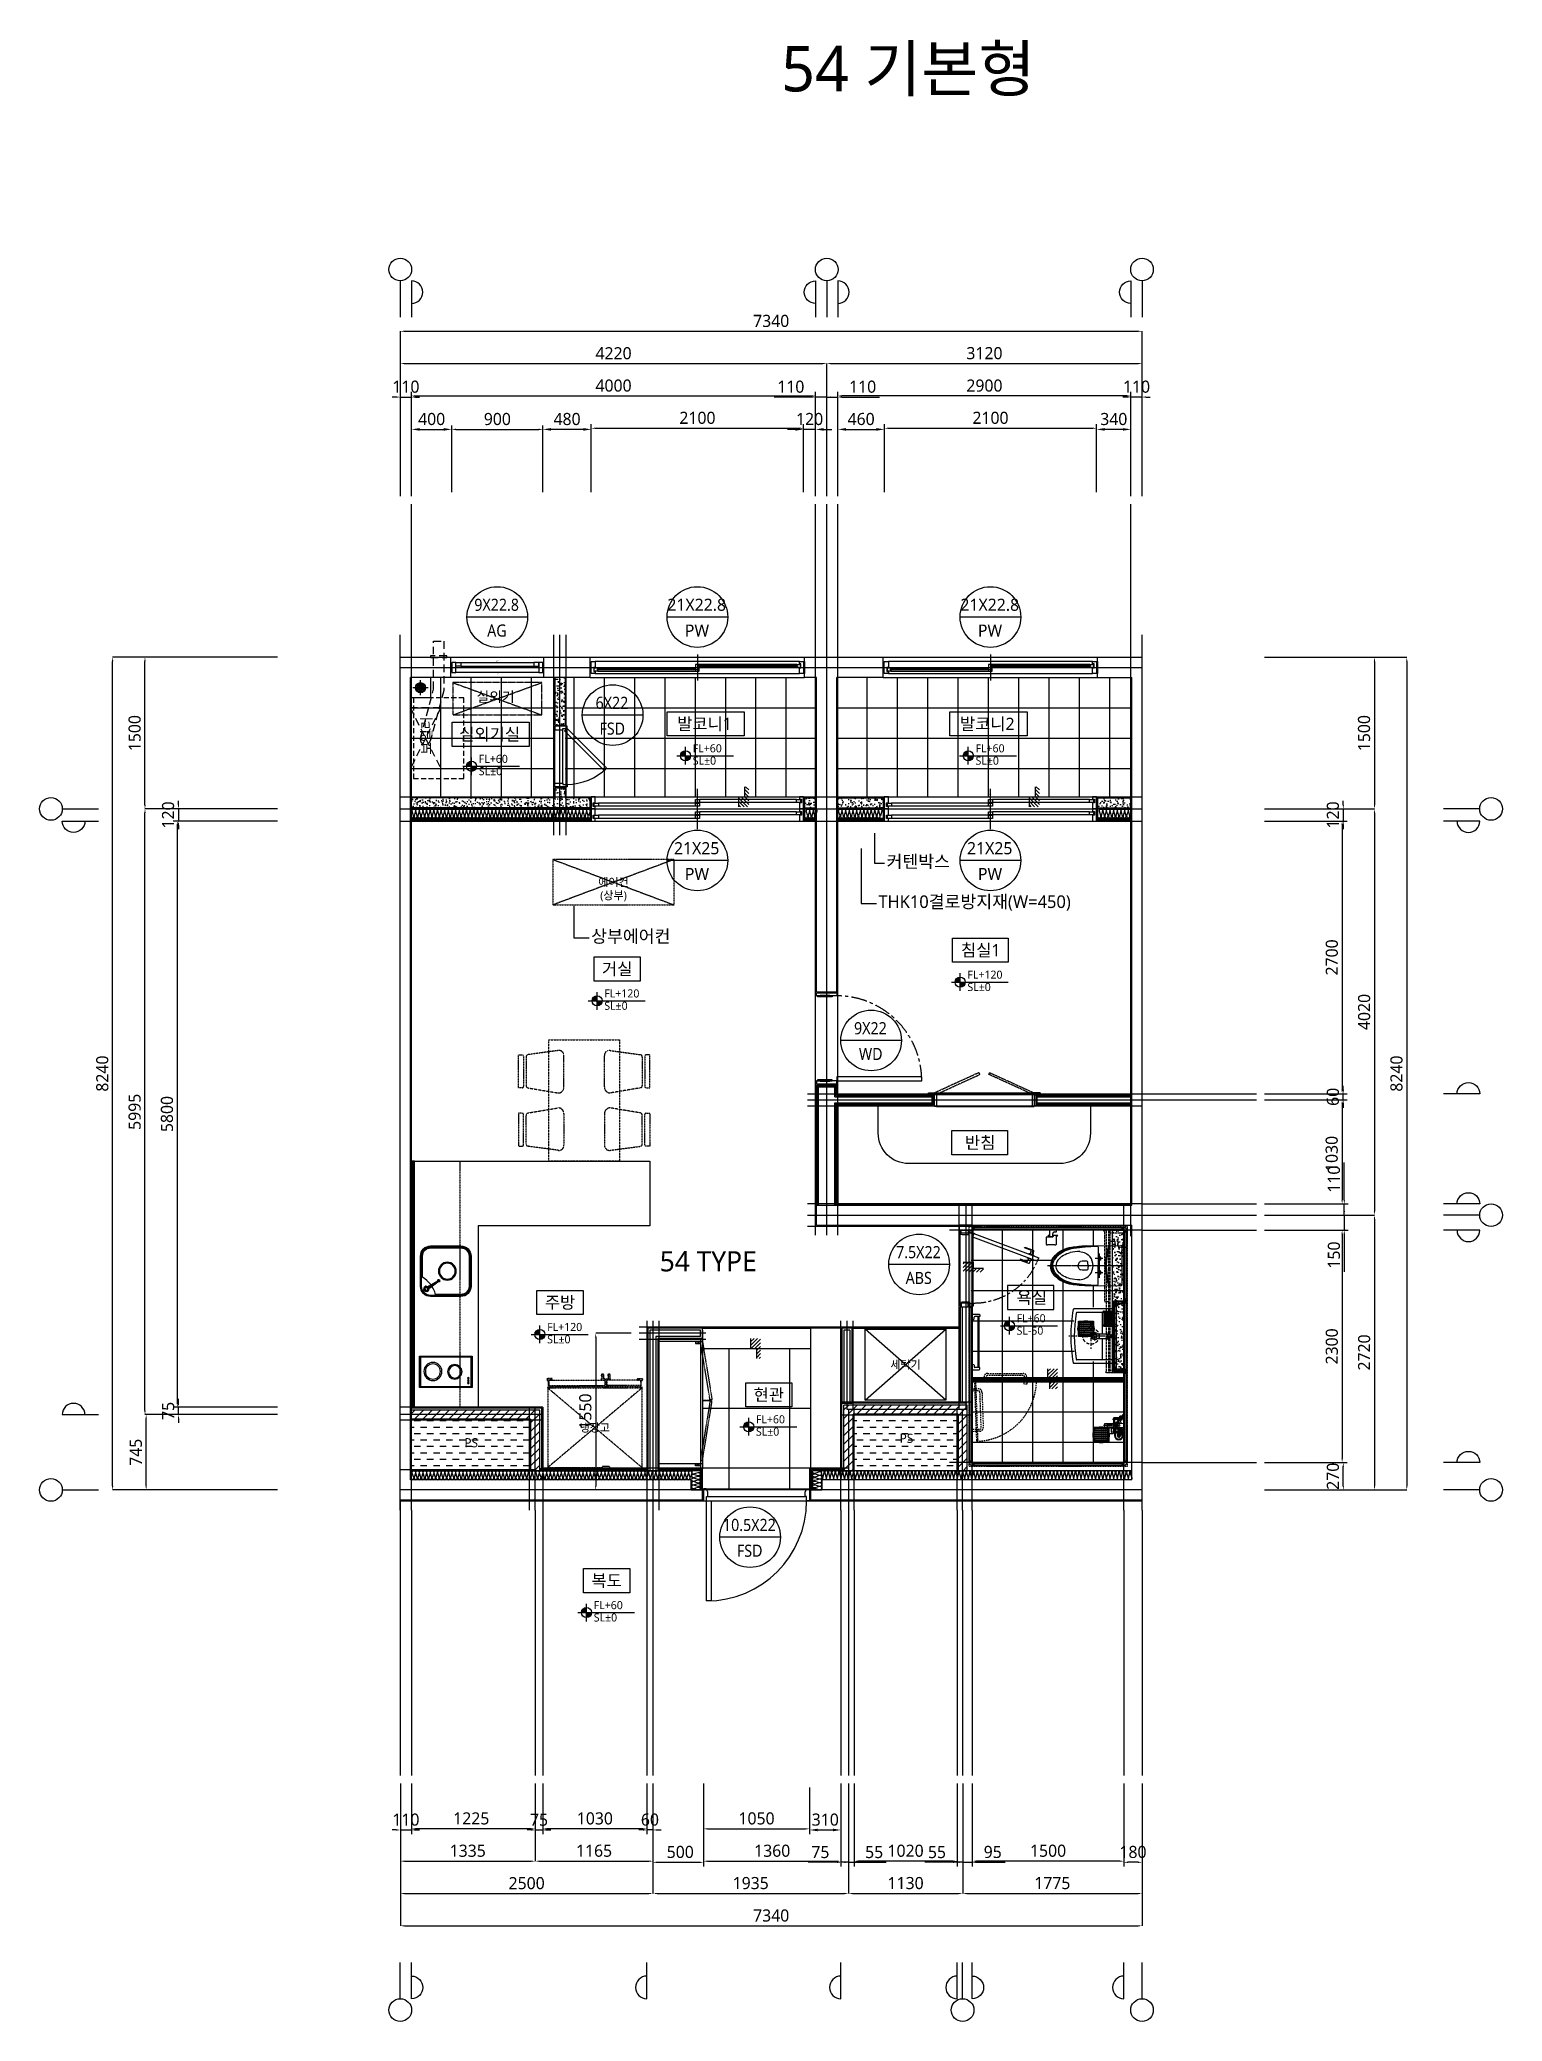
# Model space of a CAD drawing. Extents: x -137 to 14337, y 20899 to 40513.
import ezdxf
from ezdxf.enums import TextEntityAlignment as Align

# ---------------------------------------------------------------- set-up
doc = ezdxf.new("R2010")
doc.units = 0
doc.header["$MEASUREMENT"] = 0
for name, pattern in [('UP-LT-1', [62, 60, -1, 0, -1]), ('UP-LT-10', [70, 31, -13, 13, -13]), ('UP-LT-11', [4.7625, 3.175, -1.5875]), ('UP-LT-12', [65, 60, -2, 1, -2]), ('UP-LT-2', [50.8, 31.75, -6.35, 6.35, -6.35]), ('UP-LT-3', [1.5, 1, -0.5]), ('UP-LT-4', [2.3, 1.5, -0.8]), ('UP-LT-5', [0.375, 0.25, -0.125]), ('UP-LT-6', [2.5, 1.5, -1]), ('UP-LT-7', [0.375, 0.25, -0.125]), ('UP-LT-8', [0.75, 0.5, -0.25]), ('UP-LT-9', [65, 60, -2, 1, -2])]:
    doc.linetypes.add(name, pattern=pattern)
for name, color, linetype in [('54B_0', 7, 'Continuous'), ('54B_0 TILE LINE & HATCH', 8, 'Continuous'), ('54B_A-CEN', 1, 'UP-LT-1'), ('54B_A-CON', 2, 'Continuous'), ('54B_A-Drain', 8, 'Continuous'), ('54B_A-ETC', 7, 'Continuous'), ('54B_A-FIN', 8, 'Continuous'), ('54B_A-GIP', 6, 'Continuous'), ('54B_A-INS', 9, 'Continuous'), ('54B_A-MC', 171, 'Continuous'), ('54B_A-TEXT', 3, 'Continuous'), ('54B_A-TILE', 253, 'Continuous'), ('54B_A-WALB', 3, 'Continuous'), ('54B_AA-AXIS-BUBL', 7, 'Continuous'), ('54B_AA-DWXM-WIND', 4, 'Continuous'), ('54B_AA-EL-PCN4', 4, 'Continuous'), ('54B_AA-EL-PCN8', 8, 'Continuous'), ('54B_AA-EL-PCN9', 9, 'Continuous'), ('54B_AA-WAXM-DRYW', 7, 'Continuous'), ('54B_AA-XXXX-DIMS', 7, 'Continuous'), ('54B_AA-XXXX-PATT', 8, 'Continuous'), ('54B_AA-XXXX-TEXT', 3, 'Continuous'), ('54B_CENTER', 2, 'UP-LT-12'), ('54B_DEFPOINT', 163, 'Continuous'), ('54B_DEFPOINTS', 145, 'Continuous'), ('54B_DIM', 7, 'Continuous'), ('54B_F-KIT', 6, 'Continuous'), ('54B_LEADER', 7, 'Continuous'), ('54B_M-AIR', 1, 'UP-LT-3'), ('54B_S-SHAFT', 1, 'Continuous'), ('54B_SYM', 7, 'Continuous'), ('54B_TEXT', 3, 'Continuous'), ('54B_TOIL', 4, 'Continuous'), ('54B_UBR WALL', 4, 'Continuous'), ('54B_UBR내부자재', 6, 'Continuous'), ('54B_X-25$0$AA-FFXM-SANI', 4, 'Continuous'), ('54B_X-55$0$0-조경패턴', 9, 'Continuous'), ('54B_X-55$0$02_F-KIT', 6, 'Continuous'), ('54B_X-55$0$AA-DWXM-WIND', 4, 'Continuous'), ('54B_X-55$0$AA-FFXM-KICH', 4, 'Continuous'), ('54B_X-55$0$AA-FFXM-SANI', 4, 'Continuous'), ('54B_X-55$0$AA-XXXX-FINL', 6, 'Continuous'), ('54B_X-55$0$AA-XXXX-FUR', 8, 'Continuous'), ('54B_X-55$0$AA-XXXX-PAT2', 1, 'Continuous'), ('54B_X-55$0$AA-XXXX-PAT3', 8, 'Continuous'), ('54B_X-84$0$AA-DWXM-STHC', 9, 'Continuous'), ('54B_보일러', 6, 'UP-LT-3'), ('54B_수전', 6, 'Continuous'), ('54B_실외기', 9, 'UP-LT-3'), ('54B_위생기구', 6, 'Continuous'), ('UP-SHEET', 7, 'Continuous')]:
    doc.layers.add(name, color=color, linetype=linetype)
doc.layers.add('54B_A-door', color=4, linetype='Continuous', lineweight=25)
doc.styles.add('UP-A31-REDRAW', font='malgun.ttf')
doc.dimstyles.new('ISO-25', dxfattribs={"dimtxt": 2.5, "dimasz": 2.5, "dimexe": 1.25, "dimexo": 0.625, "dimtad": 1, "dimdsep": 46, "dimtxsty": 'Standard', "dimcen": 2.5, "dimadec": 0, "dimazin": 0, "dimtfac": 1, "dimtmove": 0, "dimatfit": 3, "dimfxl": 1, "dimarcsym": 0})
pattern_1 = [(45, (10771.52, 34398.515), (-42.4264, 42.4264), [])]
pattern_2 = [(50, (10771.52, 34398.515), (91.0923, -7.96954), [9.525, -104.775]), (355, (10771.52, 34398.52), (-17.6217, 95.5284), [7.62, -83.8203]), (100.4514, (10779.11, 34397.85), (73.4706, 87.5589), [8.095, -89.0451]), (46.1842, (10771.52, 34423.92), (135.5395, -21.0212), [14.2875, -157.1625]), (96.6356, (10782.81, 34422.16), (118.702, 123.713), [12.1425, -133.5678]), (351.1842, (10771.52, 34423.92), (118.702, 123.713), [11.43, -125.7299]), (21, (10784.22, 34417.565), (75.8072, -51.1326), [9.525, -104.775]), (326, (10784.22, 34417.57), (30.901, 92.094), [7.62, -83.82]), (71.4514, (10790.53, 34413.3), (106.7082, 40.9614), [8.095, -89.045]), (37.5, (10771.517, 34398.515), (1.5443, 42.27752), [0, -82.804, 0, -85.09, 0, -84.1375]), (7.5, (10771.517, 34398.515), (33.40983, 50.0903), [0, -48.514, 0, -80.899, 0, -32.0675]), (327.5, (10743.196, 34398.515), (67.7953, -2.86437), [0, -31.75, 0, -99.06, 0, -131.445]), (317.5, (10730.496, 34398.515), (74.0646, 12.71325), [0, -41.275, 0, -65.786, 0, -93.345])]
pattern_3 = [(0, (-4178.48, 428.515), (63.5, 63.5), [63.5, -63.5])]
pattern_4 = [(45, (0, 0), (-17.960512, 17.960512), [])]

msp = doc.modelspace()

# ---------------------------------------------------------------- texts
at = {"layer": '54B_A-TEXT', "style": 'UP-A31-REDRAW'}
for s, height, p in [('실외기', 100, (4374.7, 34008.7, 0)), ('PS', 90, (8440.7, 26669.8, 0)), ('PS', 90, (4133.2, 26626, 0))]:
    msp.add_text(s, height=height, dxfattribs=at).set_placement(p, align=Align.MIDDLE_CENTER)
msp.add_text('보일러', height=100, rotation=90, dxfattribs=at).set_placement((3690.9, 33624), align=Align.MIDDLE_CENTER)
at = {"layer": '54B_AA-XXXX-TEXT', "style": 'UP-A31-REDRAW'}
for s, p in [('발코니1', (6441.7, 33741)), ('발코니2', (9240.2, 33741)), ('실외기실', (4315.1, 33637)), ('거실', (5577.8, 31315.1)), ('침실1', (9175.2, 31500.9)), ('반침', (9170.6, 29595.4)), ('주방', (5012.5, 28014)), ('욕실', (9680.9, 28062.7)), ('현관', (7078.5, 27100.1)), ('복도', (5473.7, 25261))]:
    msp.add_text(s, height=120, dxfattribs=at).set_placement(p, align=Align.MIDDLE_CENTER)
at = {"layer": '54B_DEFPOINT', "style": 'UP-A31-REDRAW'}
for s, p in [('에어컨', (5541.5, 32173.5)), ('(상부)', (5541.5, 32042.9)), ('세탁기', (8431.5, 27398.5)), ('냉장고', (5356.5, 26774.4))]:
    msp.add_text(s, height=80, dxfattribs=at).set_placement(p, align=Align.MIDDLE_CENTER)
msp.add_text('54 TYPE', height=200, dxfattribs=at).set_placement((5998.6, 28421.5), align=Align.MIDDLE_LEFT)
at = {"layer": '54B_DEFPOINTS', "style": 'UP-A31-REDRAW', "width": 0.9}
for s, p in [('외부', (4390.8, 34363.9)), ('내부', (4390.8, 34236.2)), ('외부', (6371.5, 33040)), ('외부', (9271.5, 33040)), ('내부', (6371.5, 32754.7)), ('내부', (9271.5, 32754.7))]:
    msp.add_text(s, height=10, dxfattribs=at).set_placement(p, align=Align.MIDDLE_CENTER)
at = {"layer": '54B_SYM', "color": 3, "style": 'UP-A31-REDRAW', "width": 0.9}
for s, p in [('9X22.8', (4384.6, 34919.3)), ('AG', (4387.7, 34663.9)), ('6X22', (5526, 33948.9)), ('FSD', (5529.1, 33693.5)), ('9X22', (8083.7, 30728.3)), ('WD', (8086.8, 30472.9)), ('7.5X22', (8558.8, 28512.2)), ('ABS', (8561.9, 28256.8)), ('10.5X22', (6886.1, 25812.5, 0)), ('FSD', (6889.2, 25557, 0))]:
    msp.add_text(s, height=120, dxfattribs=at).set_placement(p, align=Align.MIDDLE_CENTER)
at = {"layer": '54B_SYM', "color": 1, "style": 'UP-A31-REDRAW'}
for s, p in [('21X22.8', (6364.6, 34919.3)), ('21X22.8', (9264.6, 34919.3)), ('PW', (6367.7, 34663.9)), ('PW', (9267.7, 34663.9))]:
    msp.add_text(s, height=120, dxfattribs=at).set_placement(p, align=Align.MIDDLE_CENTER)
at = {"layer": '54B_SYM', "color": 7, "style": 'UP-A31-REDRAW'}
for s, p in [('FL+60', (6325.8, 33434.5)), ('FL+60', (9124.4, 33434.5)), ('FL+60', (4208.5, 33330.4)), ('SL±0', (6325.8, 33312.5)), ('SL±0', (9124.4, 33312.5)), ('SL±0', (4208.5, 33208.4)), ('FL+120', (9043.8, 31194.3)), ('SL±0', (5450.4, 30886.6)), ('FL+120', (5450.4, 31008.6)), ('SL±0', (9043.8, 31072.3)), ('FL+60', (9530.6, 27793.2)), ('SL±0', (4885, 27585.5)), ('FL+120', (4885, 27707.5)), ('SL-50', (9530.6, 27671.1)), ('FL+60', (6951, 26793.6)), ('SL±0', (6951, 26671.6)), ('SL±0', (5346.2, 24832.4)), ('FL+60', (5346.2, 24954.5))]:
    msp.add_text(s, height=80, dxfattribs=at).set_placement(p, align=Align.BOTTOM_LEFT)
at = {"layer": '54B_SYM', "color": 3, "style": 'UP-A31-REDRAW'}
for s, p in [('21X25', (6364.6, 32509.9)), ('21X25', (9264.6, 32509.9)), ('PW', (6367.7, 32254.5)), ('PW', (9267.7, 32254.5))]:
    msp.add_text(s, height=120, dxfattribs=at).set_placement(p, align=Align.MIDDLE_CENTER)
at = {"layer": '54B_TEXT', "style": 'UP-A31-REDRAW'}
for s, p in [('커텐박스', (8243.5, 32378.4)), ('THK10결로방지재(W=450)', (8162.5, 31980.5)), ('상부에어컨', (5320.5, 31638.5))]:
    msp.add_text(s, height=125, dxfattribs=at).set_placement(p, align=Align.MIDDLE_LEFT)
at = {"layer": 'UP-SHEET', "style": 'UP-A31-REDRAW'}
msp.add_text('54 기본형', height=450, dxfattribs=at).set_placement((7200, 40000))

# ---------------------------------------------------------------- blocks, each defined once
blk = doc.blocks.new('*D1')
at = {"layer": '54B_DIM', "color": 7, "lineweight": -2, "transparency": 16777216}
for p, q in [((5715, 27709), (5365, 27709)), ((5365, 27669), (5365, 26199)), ((5715, 26159), (5365, 26159))]:
    blk.add_line(p, q, dxfattribs=at)
at = {"layer": '54B_DIM', "color": 7, "transparency": 16777216}
for points in [[(5359, 27669), (5372, 27669), (5365, 27709)], [(5359, 26199), (5372, 26199), (5365, 26159)]]:
    blk.add_solid(points, dxfattribs=at)
at = {"layer": 'Defpoints', "color": 0, "transparency": 16777216}
for p in [(5795, 27709), (5365, 26159), (5795, 26159)]:
    blk.add_point(p, dxfattribs=at)
at = {"layer": '54B_DIM', "color": 3, "transparency": 16777216, "insert": (5263, 26934), "char_height": 120, "attachment_point": 5, "rotation": 90, "style": 'UP-A31-REDRAW'}
blk.add_mtext('1550', dxfattribs=at)
blk = doc.blocks.new('*D2')
at = {"layer": '54B_DIM', "color": 7, "lineweight": -2, "transparency": 16777216}
for p, q in [((2217, 26904), (917, 26904)), ((917, 26199), (917, 26864)), ((2217, 26159), (917, 26159))]:
    blk.add_line(p, q, dxfattribs=at)
at = {"layer": '54B_DIM', "color": 7, "transparency": 16777216}
for points in [[(910, 26864), (923, 26864), (917, 26904)], [(910, 26199), (923, 26199), (917, 26159)]]:
    blk.add_solid(points, dxfattribs=at)
at = {"layer": 'Defpoints', "color": 0, "transparency": 16777216}
for p in [(917, 26904), (2297, 26904), (2297, 26159)]:
    blk.add_point(p, dxfattribs=at)
at = {"layer": '54B_DIM', "color": 3, "transparency": 16777216, "insert": (815, 26531), "char_height": 120, "attachment_point": 5, "rotation": 90, "style": 'UP-A31-REDRAW'}
blk.add_mtext('745', dxfattribs=at)
blk = doc.blocks.new('*D3')
at = {"layer": '54B_DIM', "color": 7, "lineweight": -2, "transparency": 16777216}
for p, q in [((2217, 32899), (905, 32899)), ((905, 26944), (905, 32859)), ((2217, 26904), (905, 26904))]:
    blk.add_line(p, q, dxfattribs=at)
at = {"layer": '54B_DIM', "color": 7, "transparency": 16777216}
for points in [[(898, 32859), (912, 32859), (905, 32899)], [(898, 26944), (912, 26944), (905, 26904)]]:
    blk.add_solid(points, dxfattribs=at)
at = {"layer": 'Defpoints', "color": 0, "transparency": 16777216}
for p in [(905, 32899), (2297, 32899), (2297, 26904)]:
    blk.add_point(p, dxfattribs=at)
at = {"layer": '54B_DIM', "color": 3, "transparency": 16777216, "insert": (803, 29901), "char_height": 120, "attachment_point": 5, "rotation": 90, "style": 'UP-A31-REDRAW'}
blk.add_mtext('5995', dxfattribs=at)
blk = doc.blocks.new('*D4')
at = {"layer": '54B_DIM', "color": 7, "lineweight": -2, "transparency": 16777216}
for p, q in [((2217, 34399), (905, 34399)), ((905, 32939), (905, 34359)), ((2217, 32899), (905, 32899))]:
    blk.add_line(p, q, dxfattribs=at)
at = {"layer": '54B_DIM', "color": 7, "transparency": 16777216}
for points in [[(898, 34359), (912, 34359), (905, 34399)], [(898, 32939), (912, 32939), (905, 32899)]]:
    blk.add_solid(points, dxfattribs=at)
at = {"layer": 'Defpoints', "color": 0, "transparency": 16777216}
for p in [(905, 34399), (2297, 34399), (2297, 32899)]:
    blk.add_point(p, dxfattribs=at)
at = {"layer": '54B_DIM', "color": 3, "transparency": 16777216, "insert": (803, 33649), "char_height": 120, "attachment_point": 5, "rotation": 90, "style": 'UP-A31-REDRAW'}
blk.add_mtext('1500', dxfattribs=at)
blk = doc.blocks.new('*D5')
at = {"layer": '54B_DIM', "color": 7, "lineweight": -2, "transparency": 16777216}
for p, q in [((2217, 34399), (585, 34399)), ((585, 26199), (585, 34359)), ((2217, 26159), (585, 26159))]:
    blk.add_line(p, q, dxfattribs=at)
at = {"layer": '54B_DIM', "color": 7, "transparency": 16777216}
for points in [[(578, 34359), (592, 34359), (585, 34399)], [(578, 26199), (592, 26199), (585, 26159)]]:
    blk.add_solid(points, dxfattribs=at)
at = {"layer": 'Defpoints', "color": 0, "transparency": 16777216}
for p in [(585, 34399), (2297, 34399), (2297, 26159)]:
    blk.add_point(p, dxfattribs=at)
at = {"layer": '54B_DIM', "color": 3, "transparency": 16777216, "insert": (483, 30279), "char_height": 120, "attachment_point": 5, "rotation": 90, "style": 'UP-A31-REDRAW'}
blk.add_mtext('8240', dxfattribs=at)
blk = doc.blocks.new('*D6')
at = {"layer": '54B_AA-XXXX-DIMS', "color": 0, "lineweight": -2, "transparency": 16777216}
for p, q in [((3542, 35995), (3542, 37026)), ((3582, 36986), (7502, 36986)), ((7542, 35995), (7542, 37026))]:
    blk.add_line(p, q, dxfattribs=at)
at = {"layer": '54B_AA-XXXX-DIMS', "color": 0, "transparency": 16777216}
for points in [[(3582, 36993), (3582, 36980), (3542, 36986)], [(7502, 36993), (7502, 36980), (7542, 36986)]]:
    blk.add_solid(points, dxfattribs=at)
at = {"layer": 'Defpoints', "color": 0, "transparency": 16777216}
for p in [(7542, 36986), (3542, 35915), (7542, 35915)]:
    blk.add_point(p, dxfattribs=at)
at = {"layer": '54B_AA-XXXX-DIMS', "color": 3, "transparency": 16777216, "insert": (5542, 37088), "char_height": 120, "attachment_point": 5, "style": 'UP-A31-REDRAW'}
blk.add_mtext('4000', dxfattribs=at)
blk = doc.blocks.new('*D7')
at = {"layer": '54B_DIM', "color": 7, "lineweight": -2, "transparency": 16777216}
for p, q in [((3432, 35995), (3432, 37306)), ((3472, 37306), (7612, 37306)), ((7652, 35995), (7652, 37306))]:
    blk.add_line(p, q, dxfattribs=at)
at = {"layer": '54B_DIM', "color": 7, "transparency": 16777216}
for points in [[(3472, 37313), (3472, 37300), (3432, 37306)], [(7612, 37313), (7612, 37300), (7652, 37306)]]:
    blk.add_solid(points, dxfattribs=at)
at = {"layer": 'Defpoints', "color": 0, "transparency": 16777216}
for p in [(7652, 37306), (3432, 35915), (7652, 35915)]:
    blk.add_point(p, dxfattribs=at)
at = {"layer": '54B_DIM', "color": 3, "transparency": 16777216, "insert": (5542, 37408), "char_height": 120, "attachment_point": 5, "style": 'UP-A31-REDRAW'}
blk.add_mtext('4220', dxfattribs=at)
blk = doc.blocks.new('*D8')
at = {"layer": '54B_DIM', "color": 7, "lineweight": -2, "transparency": 16777216}
for p, q in [((7652, 35995), (7652, 37306)), ((7692, 37306), (10732, 37306)), ((10772, 35995), (10772, 37306))]:
    blk.add_line(p, q, dxfattribs=at)
at = {"layer": '54B_DIM', "color": 7, "transparency": 16777216}
for points in [[(7692, 37313), (7692, 37300), (7652, 37306)], [(10732, 37313), (10732, 37300), (10772, 37306)]]:
    blk.add_solid(points, dxfattribs=at)
at = {"layer": 'Defpoints', "color": 0, "transparency": 16777216}
for p in [(10772, 37306), (7652, 35915), (10772, 35915)]:
    blk.add_point(p, dxfattribs=at)
at = {"layer": '54B_DIM', "color": 3, "transparency": 16777216, "insert": (9212, 37409), "char_height": 120, "attachment_point": 5, "style": 'UP-A31-REDRAW'}
blk.add_mtext('3120', dxfattribs=at)
blk = doc.blocks.new('*D9')
at = {"layer": '54B_DIM', "color": 7, "lineweight": -2, "transparency": 16777216}
for p, q in [((3432, 35995), (3432, 37626)), ((3472, 37626), (10732, 37626)), ((10772, 35995), (10772, 37626))]:
    blk.add_line(p, q, dxfattribs=at)
at = {"layer": '54B_DIM', "color": 7, "transparency": 16777216}
for points in [[(3472, 37633), (3472, 37620), (3432, 37626)], [(10732, 37633), (10732, 37620), (10772, 37626)]]:
    blk.add_solid(points, dxfattribs=at)
at = {"layer": 'Defpoints', "color": 0, "transparency": 16777216}
for p in [(10772, 37626), (3432, 35915), (10772, 35915)]:
    blk.add_point(p, dxfattribs=at)
at = {"layer": '54B_DIM', "color": 3, "transparency": 16777216, "insert": (7102, 37728), "char_height": 120, "attachment_point": 5, "style": 'UP-A31-REDRAW'}
blk.add_mtext('7340', dxfattribs=at)
blk = doc.blocks.new('*D10')
at = {"layer": '54B_DIM', "color": 7, "lineweight": -2, "transparency": 16777216}
for p, q in [((11983, 34399), (13072, 34399)), ((13072, 34359), (13072, 32939)), ((11983, 32899), (13072, 32899))]:
    blk.add_line(p, q, dxfattribs=at)
at = {"layer": '54B_DIM', "color": 7, "transparency": 16777216}
for points in [[(13065, 34359), (13078, 34359), (13072, 34399)], [(13065, 32939), (13078, 32939), (13072, 32899)]]:
    blk.add_solid(points, dxfattribs=at)
at = {"layer": 'Defpoints', "color": 0, "transparency": 16777216}
for p in [(11903, 34399), (11903, 32899), (13072, 32899)]:
    blk.add_point(p, dxfattribs=at)
at = {"layer": '54B_DIM', "color": 3, "transparency": 16777216, "insert": (12969, 33649), "char_height": 120, "attachment_point": 5, "rotation": 90, "style": 'UP-A31-REDRAW'}
blk.add_mtext('1500', dxfattribs=at)
blk = doc.blocks.new('*D11')
at = {"layer": '54B_DIM', "color": 7, "lineweight": -2, "transparency": 16777216}
for p, q in [((11983, 32899), (13072, 32899)), ((13072, 32859), (13072, 28919)), ((11983, 28879), (13072, 28879))]:
    blk.add_line(p, q, dxfattribs=at)
at = {"layer": '54B_DIM', "color": 7, "transparency": 16777216}
for points in [[(13065, 32859), (13078, 32859), (13072, 32899)], [(13065, 28919), (13078, 28919), (13072, 28879)]]:
    blk.add_solid(points, dxfattribs=at)
at = {"layer": 'Defpoints', "color": 0, "transparency": 16777216}
for p in [(11903, 32899), (11903, 28879), (13072, 28879)]:
    blk.add_point(p, dxfattribs=at)
at = {"layer": '54B_DIM', "color": 3, "transparency": 16777216, "insert": (12970, 30889), "char_height": 120, "attachment_point": 5, "rotation": 90, "style": 'UP-A31-REDRAW'}
blk.add_mtext('4020', dxfattribs=at)
blk = doc.blocks.new('*D12')
at = {"layer": '54B_DIM', "color": 7, "lineweight": -2, "transparency": 16777216}
for p, q in [((11983, 28879), (13072, 28879)), ((13072, 28839), (13072, 26199)), ((11983, 26159), (13072, 26159))]:
    blk.add_line(p, q, dxfattribs=at)
at = {"layer": '54B_DIM', "color": 7, "transparency": 16777216}
for points in [[(13065, 28839), (13078, 28839), (13072, 28879)], [(13065, 26199), (13078, 26199), (13072, 26159)]]:
    blk.add_solid(points, dxfattribs=at)
at = {"layer": 'Defpoints', "color": 0, "transparency": 16777216}
for p in [(11903, 28879), (11903, 26159), (13072, 26159)]:
    blk.add_point(p, dxfattribs=at)
at = {"layer": '54B_DIM', "color": 3, "transparency": 16777216, "insert": (12970, 27519), "char_height": 120, "attachment_point": 5, "rotation": 90, "style": 'UP-A31-REDRAW'}
blk.add_mtext('2720', dxfattribs=at)
blk = doc.blocks.new('*D13')
at = {"layer": '54B_DIM', "color": 7, "lineweight": -2, "transparency": 16777216}
for p, q in [((11983, 34399), (13392, 34399)), ((13392, 34359), (13392, 26199)), ((11983, 26159), (13392, 26159))]:
    blk.add_line(p, q, dxfattribs=at)
at = {"layer": '54B_DIM', "color": 7, "transparency": 16777216}
for points in [[(13385, 34359), (13398, 34359), (13392, 34399)], [(13385, 26199), (13398, 26199), (13392, 26159)]]:
    blk.add_solid(points, dxfattribs=at)
at = {"layer": 'Defpoints', "color": 0, "transparency": 16777216}
for p in [(11903, 34399), (11903, 26159), (13392, 26159)]:
    blk.add_point(p, dxfattribs=at)
at = {"layer": '54B_DIM', "color": 3, "transparency": 16777216, "insert": (13290, 30279), "char_height": 120, "attachment_point": 5, "rotation": 90, "style": 'UP-A31-REDRAW'}
blk.add_mtext('8240', dxfattribs=at)
blk = doc.blocks.new('*D14')
at = {"layer": '54B_AA-XXXX-DIMS', "color": 0, "lineweight": -2, "transparency": 16777216}
for p, q in [((3542, 36035), (3542, 36695)), ((3942, 36035), (3942, 36695)), ((3622, 36655), (3862, 36655))]:
    blk.add_line(p, q, dxfattribs=at)
at = {"layer": '54B_AA-XXXX-DIMS', "color": 0, "transparency": 16777216}
for points in [[(3622, 36668), (3622, 36642), (3542, 36655)], [(3862, 36668), (3862, 36642), (3942, 36655)]]:
    blk.add_solid(points, dxfattribs=at)
at = {"layer": 'Defpoints', "color": 0, "transparency": 16777216}
for p in [(3942, 36655), (3542, 35915), (3942, 35915)]:
    blk.add_point(p, dxfattribs=at)
at = {"layer": '54B_AA-XXXX-DIMS', "color": 3, "transparency": 16777216, "insert": (3742, 36757), "char_height": 120, "attachment_point": 5, "style": 'UP-A31-REDRAW'}
blk.add_mtext('400', dxfattribs=at)
blk = doc.blocks.new('*D15')
at = {"layer": '54B_AA-XXXX-DIMS', "color": 0, "lineweight": -2, "transparency": 16777216}
for p, q in [((3942, 36035), (3942, 36695)), ((4842, 36035), (4842, 36695)), ((3982, 36655), (4802, 36655))]:
    blk.add_line(p, q, dxfattribs=at)
at = {"layer": '54B_AA-XXXX-DIMS', "color": 0, "transparency": 16777216}
for points in [[(3982, 36662), (3982, 36648), (3942, 36655)], [(4802, 36662), (4802, 36648), (4842, 36655)]]:
    blk.add_solid(points, dxfattribs=at)
at = {"layer": 'Defpoints', "color": 0, "transparency": 16777216}
for p in [(4842, 36655), (3942, 35915), (4842, 35915)]:
    blk.add_point(p, dxfattribs=at)
at = {"layer": '54B_AA-XXXX-DIMS', "color": 3, "transparency": 16777216, "insert": (4392, 36757), "char_height": 120, "attachment_point": 5, "style": 'UP-A31-REDRAW'}
blk.add_mtext('900', dxfattribs=at)
blk = doc.blocks.new('*D16')
at = {"layer": '54B_AA-XXXX-DIMS', "color": 0, "lineweight": -2, "transparency": 16777216}
for p, q in [((5322, 36035), (5322, 36706)), ((7422, 36035), (7422, 36706)), ((5362, 36666), (7382, 36666))]:
    blk.add_line(p, q, dxfattribs=at)
at = {"layer": '54B_AA-XXXX-DIMS', "color": 0, "transparency": 16777216}
for points in [[(5362, 36673), (5362, 36660), (5322, 36666)], [(7382, 36673), (7382, 36660), (7422, 36666)]]:
    blk.add_solid(points, dxfattribs=at)
at = {"layer": 'Defpoints', "color": 0, "transparency": 16777216}
for p in [(7422, 36666), (5322, 35915), (7422, 35915)]:
    blk.add_point(p, dxfattribs=at)
at = {"layer": '54B_AA-XXXX-DIMS', "color": 3, "transparency": 16777216, "insert": (6372, 36769), "char_height": 120, "attachment_point": 5, "style": 'UP-A31-REDRAW'}
blk.add_mtext('2100', dxfattribs=at)
blk = doc.blocks.new('*D17')
at = {"layer": '54B_AA-XXXX-DIMS', "color": 0, "lineweight": -2, "transparency": 16777216}
for p, q in [((7422, 36035), (7422, 36695)), ((7542, 36035), (7542, 36695)), ((7342, 36655), (7262, 36655)), ((7542, 36655), (7422, 36655)), ((7622, 36655), (7702, 36655))]:
    blk.add_line(p, q, dxfattribs=at)
at = {"layer": '54B_AA-XXXX-DIMS', "color": 0, "transparency": 16777216}
for points in [[(7342, 36668), (7342, 36642), (7422, 36655)], [(7622, 36668), (7622, 36642), (7542, 36655)]]:
    blk.add_solid(points, dxfattribs=at)
at = {"layer": 'Defpoints', "color": 0, "transparency": 16777216}
for p in [(7422, 36655), (7422, 35915), (7542, 35915)]:
    blk.add_point(p, dxfattribs=at)
at = {"layer": '54B_AA-XXXX-DIMS', "color": 3, "transparency": 16777216, "insert": (7482, 36757), "char_height": 120, "attachment_point": 5, "style": 'UP-A31-REDRAW'}
blk.add_mtext('120', dxfattribs=at)
blk = doc.blocks.new('*D18')
at = {"layer": '54B_DIM', "color": 7, "lineweight": -2, "transparency": 16777216}
for p, q in [((7612, 36975), (7572, 36975)), ((7652, 35995), (7652, 37015)), ((7652, 36975), (7762, 36975)), ((7762, 35995), (7762, 37015)), ((7802, 36975), (8173, 36975))]:
    blk.add_line(p, q, dxfattribs=at)
at = {"layer": '54B_DIM', "color": 7, "transparency": 16777216}
for points in [[(7612, 36982), (7612, 36968), (7652, 36975)], [(7802, 36982), (7802, 36968), (7762, 36975)]]:
    blk.add_solid(points, dxfattribs=at)
at = {"layer": 'Defpoints', "color": 0, "transparency": 16777216}
for p in [(7762, 36975), (7652, 35915), (7762, 35915)]:
    blk.add_point(p, dxfattribs=at)
at = {"layer": '54B_DIM', "color": 3, "transparency": 16777216, "insert": (8007, 37077), "char_height": 120, "attachment_point": 5, "style": 'UP-A31-REDRAW'}
blk.add_mtext('110', dxfattribs=at)
blk = doc.blocks.new('*D19')
at = {"layer": '54B_AA-XXXX-DIMS', "color": 0, "lineweight": -2, "transparency": 16777216}
for p, q in [((8222, 36035), (8222, 36706)), ((10322, 36035), (10322, 36706)), ((8262, 36666), (10282, 36666))]:
    blk.add_line(p, q, dxfattribs=at)
at = {"layer": '54B_AA-XXXX-DIMS', "color": 0, "transparency": 16777216}
for points in [[(8262, 36673), (8262, 36660), (8222, 36666)], [(10282, 36673), (10282, 36660), (10322, 36666)]]:
    blk.add_solid(points, dxfattribs=at)
at = {"layer": 'Defpoints', "color": 0, "transparency": 16777216}
for p in [(10322, 36666), (8222, 35915), (10322, 35915)]:
    blk.add_point(p, dxfattribs=at)
at = {"layer": '54B_AA-XXXX-DIMS', "color": 3, "transparency": 16777216, "insert": (9272, 36769), "char_height": 120, "attachment_point": 5, "style": 'UP-A31-REDRAW'}
blk.add_mtext('2100', dxfattribs=at)
blk = doc.blocks.new('*D20')
at = {"layer": '54B_DIM', "color": 7, "lineweight": -2, "transparency": 16777216}
for p, q in [((10622, 36975), (10582, 36975)), ((10662, 35995), (10662, 37015)), ((10772, 36975), (10662, 36975)), ((10772, 35995), (10772, 37015)), ((10812, 36975), (10852, 36975))]:
    blk.add_line(p, q, dxfattribs=at)
at = {"layer": '54B_DIM', "color": 7, "transparency": 16777216}
for points in [[(10622, 36982), (10622, 36968), (10662, 36975)], [(10812, 36982), (10812, 36968), (10772, 36975)]]:
    blk.add_solid(points, dxfattribs=at)
at = {"layer": 'Defpoints', "color": 0, "transparency": 16777216}
for p in [(10662, 36975), (10662, 35915), (10772, 35915)]:
    blk.add_point(p, dxfattribs=at)
at = {"layer": '54B_DIM', "color": 3, "transparency": 16777216, "insert": (10717, 37077), "char_height": 120, "attachment_point": 5, "style": 'UP-A31-REDRAW'}
blk.add_mtext('110', dxfattribs=at)
blk = doc.blocks.new('*D21')
at = {"layer": '54B_DIM', "color": 7, "lineweight": -2, "transparency": 16777216}
for p, q in [((3432, 23253), (3432, 22484)), ((4767, 23253), (4767, 22484)), ((3472, 22484), (4727, 22484))]:
    blk.add_line(p, q, dxfattribs=at)
at = {"layer": '54B_DIM', "color": 7, "transparency": 16777216}
for points in [[(3472, 22491), (3472, 22478), (3432, 22484)], [(4727, 22491), (4727, 22478), (4767, 22484)]]:
    blk.add_solid(points, dxfattribs=at)
at = {"layer": 'Defpoints', "color": 0, "transparency": 16777216}
for p in [(3432, 23333), (4767, 23333), (4767, 22484)]:
    blk.add_point(p, dxfattribs=at)
at = {"layer": '54B_DIM', "color": 3, "transparency": 16777216, "insert": (4099, 22587), "char_height": 120, "attachment_point": 5, "style": 'UP-A31-REDRAW'}
blk.add_mtext('1335', dxfattribs=at)
blk = doc.blocks.new('*D22')
at = {"layer": '54B_DIM', "color": 7, "lineweight": -2, "transparency": 16777216}
for p, q in [((4767, 23253), (4767, 22484)), ((5932, 23253), (5932, 22484)), ((4807, 22484), (5892, 22484))]:
    blk.add_line(p, q, dxfattribs=at)
at = {"layer": '54B_DIM', "color": 7, "transparency": 16777216}
for points in [[(4807, 22491), (4807, 22478), (4767, 22484)], [(5892, 22491), (5892, 22478), (5932, 22484)]]:
    blk.add_solid(points, dxfattribs=at)
at = {"layer": 'Defpoints', "color": 0, "transparency": 16777216}
for p in [(4767, 23333), (5932, 23333, 0), (5932, 22484)]:
    blk.add_point(p, dxfattribs=at)
at = {"layer": '54B_DIM', "color": 3, "transparency": 16777216, "insert": (5349, 22587), "char_height": 120, "attachment_point": 5, "style": 'UP-A31-REDRAW'}
blk.add_mtext('1165', dxfattribs=at)
blk = doc.blocks.new('*D23')
at = {"layer": '54B_DIM', "color": 7, "lineweight": -2, "transparency": 16777216}
for p, q in [((3432, 23253), (3432, 22164)), ((5932, 23253), (5932, 22164)), ((3472, 22164), (5892, 22164))]:
    blk.add_line(p, q, dxfattribs=at)
at = {"layer": '54B_DIM', "color": 7, "transparency": 16777216}
for points in [[(3472, 22171), (3472, 22158), (3432, 22164)], [(5892, 22171), (5892, 22158), (5932, 22164)]]:
    blk.add_solid(points, dxfattribs=at)
at = {"layer": 'Defpoints', "color": 0, "transparency": 16777216}
for p in [(3432, 23333), (5932, 23333, 0), (5932, 22164)]:
    blk.add_point(p, dxfattribs=at)
at = {"layer": '54B_DIM', "color": 3, "transparency": 16777216, "insert": (4682, 22266), "char_height": 120, "attachment_point": 5, "style": 'UP-A31-REDRAW'}
blk.add_mtext('2500', dxfattribs=at)
blk = doc.blocks.new('*D24')
at = {"layer": '54B_DIM', "color": 7, "lineweight": -2, "transparency": 16777216}
for p, q in [((5932, 23253), (5932, 22164)), ((7867, 23253), (7867, 22164)), ((5972, 22164), (7827, 22164))]:
    blk.add_line(p, q, dxfattribs=at)
at = {"layer": '54B_DIM', "color": 7, "transparency": 16777216}
for points in [[(5972, 22171), (5972, 22158), (5932, 22164)], [(7827, 22171), (7827, 22158), (7867, 22164)]]:
    blk.add_solid(points, dxfattribs=at)
at = {"layer": 'Defpoints', "color": 0, "transparency": 16777216}
for p in [(5932, 23333, 0), (7867, 23333), (7867, 22164)]:
    blk.add_point(p, dxfattribs=at)
at = {"layer": '54B_DIM', "color": 3, "transparency": 16777216, "insert": (6899, 22267), "char_height": 120, "attachment_point": 5, "style": 'UP-A31-REDRAW'}
blk.add_mtext('1935', dxfattribs=at)
blk = doc.blocks.new('*D25')
at = {"layer": '54B_DIM', "color": 7, "lineweight": -2, "transparency": 16777216}
for p, q in [((7867, 23253), (7867, 22164)), ((8997, 23253), (8997, 22164)), ((7907, 22164), (8957, 22164))]:
    blk.add_line(p, q, dxfattribs=at)
at = {"layer": '54B_DIM', "color": 7, "transparency": 16777216}
for points in [[(7907, 22171), (7907, 22158), (7867, 22164)], [(8957, 22171), (8957, 22158), (8997, 22164)]]:
    blk.add_solid(points, dxfattribs=at)
at = {"layer": 'Defpoints', "color": 0, "transparency": 16777216}
for p in [(7867, 23333), (8997, 23333), (8997, 22164)]:
    blk.add_point(p, dxfattribs=at)
at = {"layer": '54B_DIM', "color": 3, "transparency": 16777216, "insert": (8432, 22267), "char_height": 120, "attachment_point": 5, "style": 'UP-A31-REDRAW'}
blk.add_mtext('1130', dxfattribs=at)
blk = doc.blocks.new('*D26')
at = {"layer": '54B_DIM', "color": 7, "lineweight": -2, "transparency": 16777216}
for p, q in [((8997, 23253), (8997, 22164)), ((10772, 23253), (10772, 22164)), ((9037, 22164), (10732, 22164))]:
    blk.add_line(p, q, dxfattribs=at)
at = {"layer": '54B_DIM', "color": 7, "transparency": 16777216}
for points in [[(9037, 22171), (9037, 22158), (8997, 22164)], [(10732, 22171), (10732, 22158), (10772, 22164)]]:
    blk.add_solid(points, dxfattribs=at)
at = {"layer": 'Defpoints', "color": 0, "transparency": 16777216}
for p in [(8997, 23333), (10772, 23333), (10772, 22164)]:
    blk.add_point(p, dxfattribs=at)
at = {"layer": '54B_DIM', "color": 3, "transparency": 16777216, "insert": (9884, 22267), "char_height": 120, "attachment_point": 5, "style": 'UP-A31-REDRAW'}
blk.add_mtext('1775', dxfattribs=at)
blk = doc.blocks.new('*D27')
at = {"layer": '54B_DIM', "color": 7, "lineweight": -2, "transparency": 16777216}
for p, q in [((3432, 23253), (3432, 21844)), ((10772, 23253), (10772, 21844)), ((3472, 21844), (10732, 21844))]:
    blk.add_line(p, q, dxfattribs=at)
at = {"layer": '54B_DIM', "color": 7, "transparency": 16777216}
for points in [[(3472, 21851), (3472, 21838), (3432, 21844)], [(10732, 21851), (10732, 21838), (10772, 21844)]]:
    blk.add_solid(points, dxfattribs=at)
at = {"layer": 'Defpoints', "color": 0, "transparency": 16777216}
for p in [(3432, 23333), (10772, 23333), (10772, 21844)]:
    blk.add_point(p, dxfattribs=at)
at = {"layer": '54B_DIM', "color": 3, "transparency": 16777216, "insert": (7102, 21946), "char_height": 120, "attachment_point": 5, "style": 'UP-A31-REDRAW'}
blk.add_mtext('7340', dxfattribs=at)
blk = doc.blocks.new('*D28')
at = {"layer": '54B_DIM', "color": 7, "lineweight": -2, "transparency": 16777216}
for p, q in [((5932, 23253), (5932, 22433)), ((6432, 23253), (6432, 22433)), ((5972, 22473), (6392, 22473))]:
    blk.add_line(p, q, dxfattribs=at)
at = {"layer": '54B_DIM', "color": 7, "transparency": 16777216}
for points in [[(5972, 22480), (5972, 22466), (5932, 22473)], [(6392, 22480), (6392, 22466), (6432, 22473)]]:
    blk.add_solid(points, dxfattribs=at)
at = {"layer": 'Defpoints', "color": 0, "transparency": 16777216}
for p in [(5932, 23333, 0), (6432, 23333), (6432, 22473)]:
    blk.add_point(p, dxfattribs=at)
at = {"layer": '54B_DIM', "color": 3, "transparency": 16777216, "insert": (6202, 22575), "char_height": 120, "attachment_point": 5, "style": 'UP-A31-REDRAW'}
blk.add_mtext('500', dxfattribs=at)
blk = doc.blocks.new('*D29')
at = {"layer": '54B_AA-XXXX-DIMS', "color": 0, "lineweight": -2, "transparency": 16777216}
for p, q in [((6432, 23213), (6432, 22764)), ((7482, 23213), (7482, 22764)), ((6472, 22804), (7442, 22804))]:
    blk.add_line(p, q, dxfattribs=at)
at = {"layer": '54B_AA-XXXX-DIMS', "color": 0, "transparency": 16777216}
for points in [[(6472, 22811), (6472, 22798), (6432, 22804)], [(7442, 22811), (7442, 22798), (7482, 22804)]]:
    blk.add_solid(points, dxfattribs=at)
at = {"layer": 'Defpoints', "color": 0, "transparency": 16777216}
for p in [(6432, 23333), (7482, 23333), (7482, 22804)]:
    blk.add_point(p, dxfattribs=at)
at = {"layer": '54B_AA-XXXX-DIMS', "color": 3, "transparency": 16777216, "insert": (6957, 22907), "char_height": 120, "attachment_point": 5, "style": 'UP-A31-REDRAW'}
blk.add_mtext('1050', dxfattribs=at)
blk = doc.blocks.new('*D30')
at = {"layer": '54B_AA-XXXX-DIMS', "color": 0, "lineweight": -2, "transparency": 16777216}
for p, q in [((7482, 23213), (7482, 22753)), ((7792, 23213), (7792, 22753)), ((7562, 22793), (7712, 22793))]:
    blk.add_line(p, q, dxfattribs=at)
at = {"layer": '54B_AA-XXXX-DIMS', "color": 0, "transparency": 16777216}
for points in [[(7562, 22806), (7562, 22780), (7482, 22793)], [(7712, 22806), (7712, 22780), (7792, 22793)]]:
    blk.add_solid(points, dxfattribs=at)
at = {"layer": 'Defpoints', "color": 0, "transparency": 16777216}
for p in [(7482, 23333), (7792, 23333), (7792, 22793)]:
    blk.add_point(p, dxfattribs=at)
at = {"layer": '54B_AA-XXXX-DIMS', "color": 3, "transparency": 16777216, "insert": (7637, 22895), "char_height": 120, "attachment_point": 5, "style": 'UP-A31-REDRAW'}
blk.add_mtext('310', dxfattribs=at)
blk = doc.blocks.new('*D31')
at = {"layer": '54B_AA-XXXX-DIMS', "color": 0, "lineweight": -2, "transparency": 16777216}
for p, q in [((7762, 36035), (7762, 36695)), ((8222, 36035), (8222, 36695)), ((7842, 36655), (8142, 36655))]:
    blk.add_line(p, q, dxfattribs=at)
at = {"layer": '54B_AA-XXXX-DIMS', "color": 0, "transparency": 16777216}
for points in [[(7842, 36668), (7842, 36642), (7762, 36655)], [(8142, 36668), (8142, 36642), (8222, 36655)]]:
    blk.add_solid(points, dxfattribs=at)
at = {"layer": 'Defpoints', "color": 0, "transparency": 16777216}
for p in [(8222, 36655), (7762, 35915), (8222, 35915)]:
    blk.add_point(p, dxfattribs=at)
at = {"layer": '54B_AA-XXXX-DIMS', "color": 3, "transparency": 16777216, "insert": (7992, 36757), "char_height": 120, "attachment_point": 5, "style": 'UP-A31-REDRAW'}
blk.add_mtext('460', dxfattribs=at)
blk = doc.blocks.new('*D32')
at = {"layer": '54B_AA-XXXX-DIMS', "color": 0, "lineweight": -2, "transparency": 16777216}
for p, q in [((10322, 36035), (10322, 36695)), ((10662, 36035), (10662, 36695)), ((10582, 36655), (10402, 36655))]:
    blk.add_line(p, q, dxfattribs=at)
at = {"layer": '54B_AA-XXXX-DIMS', "color": 0, "transparency": 16777216}
for points in [[(10402, 36668), (10402, 36642), (10322, 36655)], [(10582, 36668), (10582, 36642), (10662, 36655)]]:
    blk.add_solid(points, dxfattribs=at)
at = {"layer": 'Defpoints', "color": 0, "transparency": 16777216}
for p in [(10322, 36655), (10322, 35915), (10662, 35915)]:
    blk.add_point(p, dxfattribs=at)
at = {"layer": '54B_AA-XXXX-DIMS', "color": 3, "transparency": 16777216, "insert": (10492, 36757), "char_height": 120, "attachment_point": 5, "style": 'UP-A31-REDRAW'}
blk.add_mtext('340', dxfattribs=at)
blk = doc.blocks.new('*D33')
at = {"layer": '54B_AA-XXXX-DIMS', "color": 0, "lineweight": -2, "transparency": 16777216}
for p, q in [((7762, 35995), (7762, 37026)), ((10622, 36986), (7802, 36986)), ((10662, 35995), (10662, 37026))]:
    blk.add_line(p, q, dxfattribs=at)
at = {"layer": '54B_AA-XXXX-DIMS', "color": 0, "transparency": 16777216}
for points in [[(7802, 36993), (7802, 36980), (7762, 36986)], [(10622, 36993), (10622, 36980), (10662, 36986)]]:
    blk.add_solid(points, dxfattribs=at)
at = {"layer": 'Defpoints', "color": 0, "transparency": 16777216}
for p in [(7762, 36986), (7762, 35915), (10662, 35915)]:
    blk.add_point(p, dxfattribs=at)
at = {"layer": '54B_AA-XXXX-DIMS', "color": 3, "transparency": 16777216, "insert": (9212, 37088), "char_height": 120, "attachment_point": 5, "style": 'UP-A31-REDRAW'}
blk.add_mtext('2900', dxfattribs=at)
blk = doc.blocks.new('*D34')
at = {"layer": '54B_DIM', "color": 7, "lineweight": -2, "transparency": 16777216}
for p, q in [((7502, 36975), (7130, 36975)), ((7542, 35995), (7542, 37015)), ((7652, 36975), (7542, 36975)), ((7652, 35995), (7652, 37015)), ((7692, 36975), (7732, 36975))]:
    blk.add_line(p, q, dxfattribs=at)
at = {"layer": '54B_DIM', "color": 7, "transparency": 16777216}
for points in [[(7502, 36982), (7502, 36968), (7542, 36975)], [(7692, 36982), (7692, 36968), (7652, 36975)]]:
    blk.add_solid(points, dxfattribs=at)
at = {"layer": 'Defpoints', "color": 0, "transparency": 16777216}
for p in [(7542, 36975), (7542, 35915), (7652, 35915)]:
    blk.add_point(p, dxfattribs=at)
at = {"layer": '54B_DIM', "color": 3, "transparency": 16777216, "insert": (7296, 37077), "char_height": 120, "attachment_point": 5, "style": 'UP-A31-REDRAW'}
blk.add_mtext('110', dxfattribs=at)
blk = doc.blocks.new('*D35')
at = {"layer": '54B_DIM', "color": 7, "lineweight": -2, "transparency": 16777216}
for p, q in [((3392, 36975), (3352, 36975)), ((3432, 35995), (3432, 37015)), ((3432, 36975), (3542, 36975)), ((3542, 35995), (3542, 37015)), ((3582, 36975), (3622, 36975))]:
    blk.add_line(p, q, dxfattribs=at)
at = {"layer": '54B_DIM', "color": 7, "transparency": 16777216}
for points in [[(3392, 36982), (3392, 36968), (3432, 36975)], [(3582, 36982), (3582, 36968), (3542, 36975)]]:
    blk.add_solid(points, dxfattribs=at)
at = {"layer": 'Defpoints', "color": 0, "transparency": 16777216}
for p in [(3542, 36975), (3432, 35915), (3542, 35915)]:
    blk.add_point(p, dxfattribs=at)
at = {"layer": '54B_DIM', "color": 3, "transparency": 16777216, "insert": (3487, 37077), "char_height": 120, "attachment_point": 5, "style": 'UP-A31-REDRAW'}
blk.add_mtext('110', dxfattribs=at)
blk = doc.blocks.new('*D36')
at = {"layer": '54B_DIM', "color": 7, "lineweight": -2, "transparency": 16777216}
for p, q in [((12763, 32939), (12763, 32979)), ((11983, 32899), (12803, 32899)), ((11983, 32779), (12803, 32779)), ((12763, 32899), (12763, 32779)), ((12763, 32739), (12763, 32699))]:
    blk.add_line(p, q, dxfattribs=at)
at = {"layer": '54B_DIM', "color": 7, "transparency": 16777216}
for points in [[(12757, 32939), (12770, 32939), (12763, 32899)], [(12757, 32739), (12770, 32739), (12763, 32779)]]:
    blk.add_solid(points, dxfattribs=at)
at = {"layer": 'Defpoints', "color": 0, "transparency": 16777216}
for p in [(11903, 32899), (11903, 32779), (12763, 32779)]:
    blk.add_point(p, dxfattribs=at)
at = {"layer": '54B_DIM', "color": 3, "transparency": 16777216, "insert": (12661, 32839), "char_height": 120, "attachment_point": 5, "rotation": 90, "style": 'UP-A31-REDRAW'}
blk.add_mtext('120', dxfattribs=at)
blk = doc.blocks.new('*D37')
at = {"layer": '54B_AA-XXXX-DIMS', "color": 0, "lineweight": -2, "transparency": 16777216}
for p, q in [((11983, 32779), (12792, 32779)), ((12752, 32739), (12752, 30119)), ((11983, 30079), (12792, 30079))]:
    blk.add_line(p, q, dxfattribs=at)
at = {"layer": '54B_AA-XXXX-DIMS', "color": 0, "transparency": 16777216}
for points in [[(12745, 32739), (12758, 32739), (12752, 32779)], [(12745, 30119), (12758, 30119), (12752, 30079)]]:
    blk.add_solid(points, dxfattribs=at)
at = {"layer": 'Defpoints', "color": 0, "transparency": 16777216}
for p in [(11903, 32779), (11903, 30079), (12752, 30079)]:
    blk.add_point(p, dxfattribs=at)
at = {"layer": '54B_AA-XXXX-DIMS', "color": 3, "transparency": 16777216, "insert": (12650, 31429), "char_height": 120, "attachment_point": 5, "rotation": 90, "style": 'UP-A31-REDRAW'}
blk.add_mtext('2700', dxfattribs=at)
blk = doc.blocks.new('*D38')
at = {"layer": '54B_DIM', "color": 7, "lineweight": -2, "transparency": 16777216}
for p, q in [((11983, 30079), (12803, 30079)), ((11983, 30019), (12803, 30019)), ((12763, 30119), (12763, 30159)), ((12763, 30019), (12763, 30079)), ((12763, 29979), (12763, 29939))]:
    blk.add_line(p, q, dxfattribs=at)
at = {"layer": '54B_DIM', "color": 7, "transparency": 16777216}
for points in [[(12757, 30119), (12770, 30119), (12763, 30079)], [(12757, 29979), (12770, 29979), (12763, 30019)]]:
    blk.add_solid(points, dxfattribs=at)
at = {"layer": 'Defpoints', "color": 0, "transparency": 16777216}
for p in [(11903, 30079), (11903, 30019), (12763, 30079)]:
    blk.add_point(p, dxfattribs=at)
at = {"layer": '54B_DIM', "color": 3, "transparency": 16777216, "insert": (12661, 30049), "char_height": 120, "attachment_point": 5, "rotation": 90, "style": 'UP-A31-REDRAW'}
blk.add_mtext('60', dxfattribs=at)
blk = doc.blocks.new('*D39')
at = {"layer": '54B_DIM', "color": 7, "lineweight": -2, "transparency": 16777216}
for p, q in [((11983, 30019), (12792, 30019)), ((12752, 29979), (12752, 29029)), ((11983, 28989), (12792, 28989))]:
    blk.add_line(p, q, dxfattribs=at)
at = {"layer": '54B_DIM', "color": 7, "transparency": 16777216}
for points in [[(12745, 29979), (12758, 29979), (12752, 30019)], [(12745, 29029), (12758, 29029), (12752, 28989)]]:
    blk.add_solid(points, dxfattribs=at)
at = {"layer": 'Defpoints', "color": 0, "transparency": 16777216}
for p in [(11903, 30019), (11903, 28989), (12752, 28989)]:
    blk.add_point(p, dxfattribs=at)
at = {"layer": '54B_DIM', "color": 3, "transparency": 16777216, "insert": (12649, 29484), "char_height": 120, "attachment_point": 5, "rotation": 90, "style": 'UP-A31-REDRAW'}
blk.add_mtext('1030', dxfattribs=at)
blk = doc.blocks.new('*D40')
at = {"layer": '54B_DIM', "color": 7, "lineweight": -2, "transparency": 16777216}
for p, q in [((12773, 29029), (12773, 29400)), ((11983, 28989), (12813, 28989)), ((11983, 28879), (12813, 28879)), ((12773, 28879), (12773, 28989)), ((12773, 28839), (12773, 28799))]:
    blk.add_line(p, q, dxfattribs=at)
at = {"layer": '54B_DIM', "color": 7, "transparency": 16777216}
for points in [[(12766, 29029), (12780, 29029), (12773, 28989)], [(12766, 28839), (12780, 28839), (12773, 28879)]]:
    blk.add_solid(points, dxfattribs=at)
at = {"layer": 'Defpoints', "color": 0, "transparency": 16777216}
for p in [(11903, 28989), (11903, 28879), (12773, 28989)]:
    blk.add_point(p, dxfattribs=at)
at = {"layer": '54B_DIM', "color": 3, "transparency": 16777216, "insert": (12671, 29234), "char_height": 120, "attachment_point": 5, "rotation": 90, "style": 'UP-A31-REDRAW'}
blk.add_mtext('110', dxfattribs=at)
blk = doc.blocks.new('*D41')
at = {"layer": '54B_DIM', "color": 7, "lineweight": -2, "transparency": 16777216}
for p, q in [((11983, 28879), (12813, 28879)), ((12773, 28919), (12773, 28959)), ((12773, 28879), (12773, 28729)), ((11983, 28729), (12813, 28729)), ((12773, 28689), (12773, 28317))]:
    blk.add_line(p, q, dxfattribs=at)
at = {"layer": '54B_DIM', "color": 7, "transparency": 16777216}
for points in [[(12766, 28919), (12780, 28919), (12773, 28879)], [(12766, 28689), (12780, 28689), (12773, 28729)]]:
    blk.add_solid(points, dxfattribs=at)
at = {"layer": 'Defpoints', "color": 0, "transparency": 16777216}
for p in [(11903, 28879), (11903, 28729), (12773, 28729)]:
    blk.add_point(p, dxfattribs=at)
at = {"layer": '54B_DIM', "color": 3, "transparency": 16777216, "insert": (12671, 28483), "char_height": 120, "attachment_point": 5, "rotation": 90, "style": 'UP-A31-REDRAW'}
blk.add_mtext('150', dxfattribs=at)
blk = doc.blocks.new('*D42')
at = {"layer": '54B_AA-XXXX-DIMS', "color": 0, "lineweight": -2, "transparency": 16777216}
for p, q in [((11983, 28729), (12792, 28729)), ((12752, 28689), (12752, 26469)), ((11983, 26429), (12792, 26429))]:
    blk.add_line(p, q, dxfattribs=at)
at = {"layer": '54B_AA-XXXX-DIMS', "color": 0, "transparency": 16777216}
for points in [[(12745, 28689), (12758, 28689), (12752, 28729)], [(12745, 26469), (12758, 26469), (12752, 26429)]]:
    blk.add_solid(points, dxfattribs=at)
at = {"layer": 'Defpoints', "color": 0, "transparency": 16777216}
for p in [(11903, 28729), (11903, 26429), (12752, 26429)]:
    blk.add_point(p, dxfattribs=at)
at = {"layer": '54B_AA-XXXX-DIMS', "color": 3, "transparency": 16777216, "insert": (12650, 27579), "char_height": 120, "attachment_point": 5, "rotation": 90, "style": 'UP-A31-REDRAW'}
blk.add_mtext('2300', dxfattribs=at)
blk = doc.blocks.new('*D43')
at = {"layer": '54B_DIM', "color": 7, "lineweight": -2, "transparency": 16777216}
for p, q in [((11983, 26429), (12803, 26429)), ((12763, 26199), (12763, 26389)), ((11983, 26159), (12803, 26159))]:
    blk.add_line(p, q, dxfattribs=at)
at = {"layer": '54B_DIM', "color": 7, "transparency": 16777216}
for points in [[(12757, 26389), (12770, 26389), (12763, 26429)], [(12757, 26199), (12770, 26199), (12763, 26159)]]:
    blk.add_solid(points, dxfattribs=at)
at = {"layer": 'Defpoints', "color": 0, "transparency": 16777216}
for p in [(11903, 26429), (12763, 26429), (11903, 26159)]:
    blk.add_point(p, dxfattribs=at)
at = {"layer": '54B_DIM', "color": 3, "transparency": 16777216, "insert": (12661, 26294), "char_height": 120, "attachment_point": 5, "rotation": 90, "style": 'UP-A31-REDRAW'}
blk.add_mtext('270', dxfattribs=at)
blk = doc.blocks.new('*D44')
at = {"layer": '54B_DIM', "color": 7, "lineweight": -2, "transparency": 16777216}
for p, q in [((10592, 23253), (10592, 22433)), ((10772, 23253), (10772, 22433)), ((10732, 22473), (10632, 22473))]:
    blk.add_line(p, q, dxfattribs=at)
at = {"layer": '54B_DIM', "color": 7, "transparency": 16777216}
for points in [[(10632, 22480), (10632, 22466), (10592, 22473)], [(10732, 22480), (10732, 22466), (10772, 22473)]]:
    blk.add_solid(points, dxfattribs=at)
at = {"layer": 'Defpoints', "color": 0, "transparency": 16777216}
for p in [(10592, 23333), (10772, 23333), (10592, 22473)]:
    blk.add_point(p, dxfattribs=at)
at = {"layer": '54B_DIM', "color": 3, "transparency": 16777216, "insert": (10682, 22575), "char_height": 120, "attachment_point": 5, "style": 'UP-A31-REDRAW'}
blk.add_mtext('180', dxfattribs=at)
blk = doc.blocks.new('*D45')
at = {"layer": '54B_AA-XXXX-DIMS', "color": 0, "lineweight": -2, "transparency": 16777216}
for p, q in [((9092, 23253), (9092, 22444)), ((10592, 23253), (10592, 22444)), ((10552, 22484), (9132, 22484))]:
    blk.add_line(p, q, dxfattribs=at)
at = {"layer": '54B_AA-XXXX-DIMS', "color": 0, "transparency": 16777216}
for points in [[(9132, 22491), (9132, 22478), (9092, 22484)], [(10552, 22491), (10552, 22478), (10592, 22484)]]:
    blk.add_solid(points, dxfattribs=at)
at = {"layer": 'Defpoints', "color": 0, "transparency": 16777216}
for p in [(9092, 23333), (10592, 23333), (9092, 22484)]:
    blk.add_point(p, dxfattribs=at)
at = {"layer": '54B_AA-XXXX-DIMS', "color": 3, "transparency": 16777216, "insert": (9842, 22587), "char_height": 120, "attachment_point": 5, "style": 'UP-A31-REDRAW'}
blk.add_mtext('1500', dxfattribs=at)
blk = doc.blocks.new('*D46')
at = {"layer": '54B_DIM', "color": 7, "lineweight": -2, "transparency": 16777216}
for p, q in [((8997, 23253), (8997, 22433)), ((9092, 23253), (9092, 22433)), ((8957, 22473), (8917, 22473)), ((8997, 22473), (9092, 22473)), ((9132, 22473), (9416, 22473))]:
    blk.add_line(p, q, dxfattribs=at)
at = {"layer": '54B_DIM', "color": 7, "transparency": 16777216}
for points in [[(8957, 22480), (8957, 22466), (8997, 22473)], [(9132, 22480), (9132, 22466), (9092, 22473)]]:
    blk.add_solid(points, dxfattribs=at)
at = {"layer": 'Defpoints', "color": 0, "transparency": 16777216}
for p in [(8997, 23333), (9092, 23333), (9092, 22473)]:
    blk.add_point(p, dxfattribs=at)
at = {"layer": '54B_DIM', "color": 3, "transparency": 16777216, "insert": (9294, 22575), "char_height": 120, "attachment_point": 5, "style": 'UP-A31-REDRAW'}
blk.add_mtext('95', dxfattribs=at)
blk = doc.blocks.new('*D47')
at = {"layer": '54B_DIM', "color": 7, "lineweight": -2, "transparency": 16777216}
for p, q in [((8942, 23253), (8942, 22433)), ((8997, 23253), (8997, 22433)), ((8902, 22473), (8623, 22473)), ((8997, 22473), (8942, 22473)), ((9037, 22473), (9077, 22473))]:
    blk.add_line(p, q, dxfattribs=at)
at = {"layer": '54B_DIM', "color": 7, "transparency": 16777216}
for points in [[(8902, 22480), (8902, 22466), (8942, 22473)], [(9037, 22480), (9037, 22466), (8997, 22473)]]:
    blk.add_solid(points, dxfattribs=at)
at = {"layer": 'Defpoints', "color": 0, "transparency": 16777216}
for p in [(8942, 23333), (8997, 23333), (8942, 22473)]:
    blk.add_point(p, dxfattribs=at)
at = {"layer": '54B_DIM', "color": 3, "transparency": 16777216, "insert": (8742, 22574), "char_height": 120, "attachment_point": 5, "style": 'UP-A31-REDRAW'}
blk.add_mtext('55', dxfattribs=at)
blk = doc.blocks.new('*D48')
at = {"layer": '54B_AA-XXXX-DIMS', "color": 0, "lineweight": -2, "transparency": 16777216}
for p, q in [((7922, 23253), (7922, 22444)), ((8942, 23253), (8942, 22444)), ((8902, 22484), (7962, 22484))]:
    blk.add_line(p, q, dxfattribs=at)
at = {"layer": '54B_AA-XXXX-DIMS', "color": 0, "transparency": 16777216}
for points in [[(7962, 22491), (7962, 22478), (7922, 22484)], [(8902, 22491), (8902, 22478), (8942, 22484)]]:
    blk.add_solid(points, dxfattribs=at)
at = {"layer": 'Defpoints', "color": 0, "transparency": 16777216}
for p in [(7922, 23333), (8942, 23333), (7922, 22484)]:
    blk.add_point(p, dxfattribs=at)
at = {"layer": '54B_AA-XXXX-DIMS', "color": 3, "transparency": 16777216, "insert": (8432, 22587), "char_height": 120, "attachment_point": 5, "style": 'UP-A31-REDRAW'}
blk.add_mtext('1020', dxfattribs=at)
blk = doc.blocks.new('*D49')
at = {"layer": '54B_DIM', "color": 7, "lineweight": -2, "transparency": 16777216}
for p, q in [((7867, 23253), (7867, 22433)), ((7922, 23253), (7922, 22433)), ((7827, 22473), (7787, 22473)), ((7867, 22473), (7922, 22473)), ((7962, 22473), (8240, 22473))]:
    blk.add_line(p, q, dxfattribs=at)
at = {"layer": '54B_DIM', "color": 7, "transparency": 16777216}
for points in [[(7827, 22480), (7827, 22466), (7867, 22473)], [(7962, 22480), (7962, 22466), (7922, 22473)]]:
    blk.add_solid(points, dxfattribs=at)
at = {"layer": 'Defpoints', "color": 0, "transparency": 16777216}
for p in [(7867, 23333), (7922, 23333), (7922, 22473)]:
    blk.add_point(p, dxfattribs=at)
at = {"layer": '54B_DIM', "color": 3, "transparency": 16777216, "insert": (8121, 22574), "char_height": 120, "attachment_point": 5, "style": 'UP-A31-REDRAW'}
blk.add_mtext('55', dxfattribs=at)
blk = doc.blocks.new('*D50')
at = {"layer": '54B_DIM', "color": 7, "lineweight": -2, "transparency": 16777216}
for p, q in [((7792, 23253), (7792, 22433)), ((7867, 23253), (7867, 22433)), ((7752, 22473), (7467, 22473)), ((7867, 22473), (7792, 22473)), ((7907, 22473), (7947, 22473))]:
    blk.add_line(p, q, dxfattribs=at)
at = {"layer": '54B_DIM', "color": 7, "transparency": 16777216}
for points in [[(7752, 22480), (7752, 22466), (7792, 22473)], [(7907, 22480), (7907, 22466), (7867, 22473)]]:
    blk.add_solid(points, dxfattribs=at)
at = {"layer": 'Defpoints', "color": 0, "transparency": 16777216}
for p in [(7792, 23333), (7867, 23333), (7792, 22473)]:
    blk.add_point(p, dxfattribs=at)
at = {"layer": '54B_DIM', "color": 3, "transparency": 16777216, "insert": (7589, 22574), "char_height": 120, "attachment_point": 5, "style": 'UP-A31-REDRAW'}
blk.add_mtext('75', dxfattribs=at)
blk = doc.blocks.new('*D51')
at = {"layer": '54B_AA-XXXX-DIMS', "color": 0, "lineweight": -2, "transparency": 16777216}
for p, q in [((6432, 23253), (6432, 22444)), ((7792, 23253), (7792, 22444)), ((6472, 22484), (7752, 22484))]:
    blk.add_line(p, q, dxfattribs=at)
at = {"layer": '54B_AA-XXXX-DIMS', "color": 0, "transparency": 16777216}
for points in [[(6472, 22491), (6472, 22478), (6432, 22484)], [(7752, 22491), (7752, 22478), (7792, 22484)]]:
    blk.add_solid(points, dxfattribs=at)
at = {"layer": 'Defpoints', "color": 0, "transparency": 16777216}
for p in [(6432, 23333), (7792, 23333), (7792, 22484)]:
    blk.add_point(p, dxfattribs=at)
at = {"layer": '54B_AA-XXXX-DIMS', "color": 3, "transparency": 16777216, "insert": (7112, 22587), "char_height": 120, "attachment_point": 5, "style": 'UP-A31-REDRAW'}
blk.add_mtext('1360', dxfattribs=at)
blk = doc.blocks.new('*D52')
at = {"layer": '54B_DIM', "color": 7, "lineweight": -2, "transparency": 16777216}
for p, q in [((5872, 23253), (5872, 22753)), ((5932, 23253), (5932, 22753)), ((5832, 22793), (5792, 22793)), ((5932, 22793), (5872, 22793)), ((5972, 22793), (6012, 22793))]:
    blk.add_line(p, q, dxfattribs=at)
at = {"layer": '54B_DIM', "color": 7, "transparency": 16777216}
for points in [[(5832, 22800), (5832, 22786), (5872, 22793)], [(5972, 22800), (5972, 22786), (5932, 22793)]]:
    blk.add_solid(points, dxfattribs=at)
at = {"layer": 'Defpoints', "color": 0, "transparency": 16777216}
for p in [(5872, 23333, 0), (5932, 23333, 0), (5872, 22793)]:
    blk.add_point(p, dxfattribs=at)
at = {"layer": '54B_DIM', "color": 3, "transparency": 16777216, "insert": (5902, 22895), "char_height": 120, "attachment_point": 5, "style": 'UP-A31-REDRAW'}
blk.add_mtext('60', dxfattribs=at)
blk = doc.blocks.new('*D53')
at = {"layer": '54B_AA-XXXX-DIMS', "color": 0, "lineweight": -2, "transparency": 16777216}
for p, q in [((4842, 23253), (4842, 22764)), ((5872, 23253), (5872, 22764)), ((5832, 22804), (4882, 22804))]:
    blk.add_line(p, q, dxfattribs=at)
at = {"layer": '54B_AA-XXXX-DIMS', "color": 0, "transparency": 16777216}
for points in [[(4882, 22811), (4882, 22798), (4842, 22804)], [(5832, 22811), (5832, 22798), (5872, 22804)]]:
    blk.add_solid(points, dxfattribs=at)
at = {"layer": 'Defpoints', "color": 0, "transparency": 16777216}
for p in [(4842, 23333), (5872, 23333, 0), (4842, 22804)]:
    blk.add_point(p, dxfattribs=at)
at = {"layer": '54B_AA-XXXX-DIMS', "color": 3, "transparency": 16777216, "insert": (5357, 22907), "char_height": 120, "attachment_point": 5, "style": 'UP-A31-REDRAW'}
blk.add_mtext('1030', dxfattribs=at)
blk = doc.blocks.new('*D54')
at = {"layer": '54B_DIM', "color": 7, "lineweight": -2, "transparency": 16777216}
for p, q in [((4767, 23253), (4767, 22753)), ((4842, 23253), (4842, 22753)), ((4727, 22793), (4687, 22793)), ((4767, 22793), (4842, 22793)), ((4882, 22793), (4922, 22793))]:
    blk.add_line(p, q, dxfattribs=at)
at = {"layer": '54B_DIM', "color": 7, "transparency": 16777216}
for points in [[(4727, 22800), (4727, 22786), (4767, 22793)], [(4882, 22800), (4882, 22786), (4842, 22793)]]:
    blk.add_solid(points, dxfattribs=at)
at = {"layer": 'Defpoints', "color": 0, "transparency": 16777216}
for p in [(4767, 23333), (4842, 23333), (4842, 22793)]:
    blk.add_point(p, dxfattribs=at)
at = {"layer": '54B_DIM', "color": 3, "transparency": 16777216, "insert": (4804, 22894), "char_height": 120, "attachment_point": 5, "style": 'UP-A31-REDRAW'}
blk.add_mtext('75', dxfattribs=at)
blk = doc.blocks.new('*D55')
at = {"layer": '54B_DIM', "color": 7, "lineweight": -2, "transparency": 16777216}
for p, q in [((3542, 23253), (3542, 22764)), ((4767, 23253), (4767, 22764)), ((4727, 22804), (3582, 22804))]:
    blk.add_line(p, q, dxfattribs=at)
at = {"layer": '54B_DIM', "color": 7, "transparency": 16777216}
for points in [[(3582, 22811), (3582, 22798), (3542, 22804)], [(4727, 22811), (4727, 22798), (4767, 22804)]]:
    blk.add_solid(points, dxfattribs=at)
at = {"layer": 'Defpoints', "color": 0, "transparency": 16777216}
for p in [(3542, 23333), (4767, 23333), (3542, 22804)]:
    blk.add_point(p, dxfattribs=at)
at = {"layer": '54B_DIM', "color": 3, "transparency": 16777216, "insert": (4134, 22907), "char_height": 120, "attachment_point": 5, "style": 'UP-A31-REDRAW'}
blk.add_mtext('1225', dxfattribs=at)
blk = doc.blocks.new('*D56')
at = {"layer": '54B_DIM', "color": 7, "lineweight": -2, "transparency": 16777216}
for p, q in [((3432, 23253), (3432, 22753)), ((3542, 23253), (3542, 22753)), ((3392, 22793), (3352, 22793)), ((3432, 22793), (3542, 22793)), ((3582, 22793), (3622, 22793))]:
    blk.add_line(p, q, dxfattribs=at)
at = {"layer": '54B_DIM', "color": 7, "transparency": 16777216}
for points in [[(3392, 22800), (3392, 22786), (3432, 22793)], [(3582, 22800), (3582, 22786), (3542, 22793)]]:
    blk.add_solid(points, dxfattribs=at)
at = {"layer": 'Defpoints', "color": 0, "transparency": 16777216}
for p in [(3432, 23333), (3542, 23333), (3542, 22793)]:
    blk.add_point(p, dxfattribs=at)
at = {"layer": '54B_DIM', "color": 3, "transparency": 16777216, "insert": (3487, 22895), "char_height": 120, "attachment_point": 5, "style": 'UP-A31-REDRAW'}
blk.add_mtext('110', dxfattribs=at)
blk = doc.blocks.new('*D57')
at = {"layer": '54B_DIM', "color": 7, "lineweight": -2, "transparency": 16777216}
for p, q in [((1237, 32939), (1237, 32979)), ((2217, 32899), (1197, 32899)), ((2217, 32779), (1197, 32779)), ((1237, 32899), (1237, 32779)), ((1237, 32739), (1237, 32699))]:
    blk.add_line(p, q, dxfattribs=at)
at = {"layer": '54B_DIM', "color": 7, "transparency": 16777216}
for points in [[(1230, 32939), (1243, 32939), (1237, 32899)], [(1230, 32739), (1243, 32739), (1237, 32779)]]:
    blk.add_solid(points, dxfattribs=at)
at = {"layer": 'Defpoints', "color": 0, "transparency": 16777216}
for p in [(1237, 32779), (2297, 32899), (2297, 32779)]:
    blk.add_point(p, dxfattribs=at)
at = {"layer": '54B_DIM', "color": 3, "transparency": 16777216, "insert": (1134, 32839), "char_height": 120, "attachment_point": 5, "rotation": 90, "style": 'UP-A31-REDRAW'}
blk.add_mtext('120', dxfattribs=at)
blk = doc.blocks.new('*D58')
at = {"layer": '54B_AA-XXXX-DIMS', "color": 0, "lineweight": -2, "transparency": 16777216}
for p, q in [((2217, 32779), (1185, 32779)), ((1225, 32739), (1225, 27019)), ((2217, 26979), (1185, 26979))]:
    blk.add_line(p, q, dxfattribs=at)
at = {"layer": '54B_AA-XXXX-DIMS', "color": 0, "transparency": 16777216}
for points in [[(1218, 32739), (1232, 32739), (1225, 32779)], [(1218, 27019), (1232, 27019), (1225, 26979)]]:
    blk.add_solid(points, dxfattribs=at)
at = {"layer": 'Defpoints', "color": 0, "transparency": 16777216}
for p in [(2297, 32779), (1225, 26979), (2297, 26979, 0)]:
    blk.add_point(p, dxfattribs=at)
at = {"layer": '54B_AA-XXXX-DIMS', "color": 3, "transparency": 16777216, "insert": (1123, 29879), "char_height": 120, "attachment_point": 5, "rotation": 90, "style": 'UP-A31-REDRAW'}
blk.add_mtext('5800', dxfattribs=at)
blk = doc.blocks.new('*D59')
at = {"layer": '54B_DIM', "color": 7, "lineweight": -2, "transparency": 16777216}
for p, q in [((2217, 26979), (1197, 26979)), ((2217, 26904), (1197, 26904)), ((1237, 27019), (1237, 27059)), ((1237, 26904), (1237, 26979)), ((1237, 26864), (1237, 26824))]:
    blk.add_line(p, q, dxfattribs=at)
at = {"layer": '54B_DIM', "color": 7, "transparency": 16777216}
for points in [[(1230, 27019), (1243, 27019), (1237, 26979)], [(1230, 26864), (1243, 26864), (1237, 26904)]]:
    blk.add_solid(points, dxfattribs=at)
at = {"layer": 'Defpoints', "color": 0, "transparency": 16777216}
for p in [(1237, 26979), (2297, 26979, 0), (2297, 26904)]:
    blk.add_point(p, dxfattribs=at)
at = {"layer": '54B_DIM', "color": 3, "transparency": 16777216, "insert": (1135, 26941), "char_height": 120, "attachment_point": 5, "rotation": 90, "style": 'UP-A31-REDRAW'}
blk.add_mtext('75', dxfattribs=at)
blk = doc.blocks.new('*D60')
at = {"layer": '54B_AA-XXXX-DIMS', "color": 0, "lineweight": -2, "transparency": 16777216}
for p, q in [((4842, 36035), (4842, 36695)), ((5322, 36035), (5322, 36695)), ((5242, 36655), (4922, 36655))]:
    blk.add_line(p, q, dxfattribs=at)
at = {"layer": '54B_AA-XXXX-DIMS', "color": 0, "transparency": 16777216}
for points in [[(4922, 36668), (4922, 36642), (4842, 36655)], [(5242, 36668), (5242, 36642), (5322, 36655)]]:
    blk.add_solid(points, dxfattribs=at)
at = {"layer": 'Defpoints', "color": 0, "transparency": 16777216}
for p in [(4842, 36655), (4842, 35915), (5322, 35915)]:
    blk.add_point(p, dxfattribs=at)
at = {"layer": '54B_AA-XXXX-DIMS', "color": 3, "transparency": 16777216, "insert": (5082, 36757), "char_height": 120, "attachment_point": 5, "style": 'UP-A31-REDRAW'}
blk.add_mtext('480', dxfattribs=at)

# ---------------------------------------------------------------- dimensions: what is measured, and where the dimension line sits
at = {"layer": '54B_AA-XXXX-DIMS'}
for base, p1, p2, override, picture, middle in [((7541.5, 36986.4), (3541.5, 35914.8), (7541.5, 35914.8), {"dimscale": 40, "dimtxt": 3, "dimasz": 1, "dimexe": 1, "dimexo": 2, "dimgap": 1, "dimdec": 0, "dimlfac": 1, "dimtxsty": 'UP-A31-REDRAW', "dimclrd": 0, "dimclre": 0, "dimclrt": 3}, '*D6', (5541.5, 36986.4)), ((7761.5, 36986.4), (10661.5, 35914.8), (7761.5, 35914.8), {"dimscale": 40, "dimtxt": 3, "dimasz": 1, "dimexe": 1, "dimexo": 2, "dimgap": 1, "dimdec": 0, "dimlfac": 1, "dimtxsty": 'UP-A31-REDRAW', "dimclrd": 0, "dimclre": 0, "dimclrt": 3}, '*D33', (9211.5, 36986.4)), ((3941.5, 36654.9), (3541.5, 35914.8), (3941.5, 35914.8), {"dimscale": 40, "dimtxt": 3, "dimasz": 2, "dimexe": 1, "dimexo": 3, "dimgap": 1, "dimdec": 0, "dimlfac": 1, "dimtxsty": 'UP-A31-REDRAW', "dimclrd": 0, "dimclre": 0, "dimclrt": 3}, '*D14', (3741.5, 36654.9)), ((4841.5, 36654.9), (3941.5, 35914.8), (4841.5, 35914.8), {"dimscale": 40, "dimtxt": 3, "dimasz": 1, "dimexe": 1, "dimexo": 3, "dimgap": 1, "dimdec": 0, "dimlfac": 1, "dimtxsty": 'UP-A31-REDRAW', "dimclrd": 0, "dimclre": 0, "dimclrt": 3}, '*D15', (4391.5, 36654.9)), ((7421.5, 36666.4), (5321.5, 35914.8), (7421.5, 35914.8), {"dimscale": 40, "dimtxt": 3, "dimasz": 1, "dimexe": 1, "dimexo": 3, "dimgap": 1, "dimdec": 0, "dimlfac": 1, "dimtxsty": 'UP-A31-REDRAW', "dimclrd": 0, "dimclre": 0, "dimclrt": 3}, '*D16', (6371.5, 36666.4)), ((8221.5, 36654.9), (7761.5, 35914.8), (8221.5, 35914.8), {"dimscale": 40, "dimtxt": 3, "dimasz": 2, "dimexe": 1, "dimexo": 3, "dimgap": 1, "dimdec": 0, "dimlfac": 1, "dimtxsty": 'UP-A31-REDRAW', "dimclrd": 0, "dimclre": 0, "dimclrt": 3}, '*D31', (7991.5, 36654.9)), ((10321.5, 36666.4), (8221.5, 35914.8), (10321.5, 35914.8), {"dimscale": 40, "dimtxt": 3, "dimasz": 1, "dimexe": 1, "dimexo": 3, "dimgap": 1, "dimdec": 0, "dimlfac": 1, "dimtxsty": 'UP-A31-REDRAW', "dimclrd": 0, "dimclre": 0, "dimclrt": 3}, '*D19', (9271.5, 36666.4)), ((10321.5, 36654.9), (10661.5, 35914.8), (10321.5, 35914.8), {"dimscale": 40, "dimtxt": 3, "dimasz": 2, "dimexe": 1, "dimexo": 3, "dimgap": 1, "dimdec": 0, "dimlfac": 1, "dimtxsty": 'UP-A31-REDRAW', "dimclrd": 0, "dimclre": 0, "dimclrt": 3}, '*D32', (10491.5, 36654.9))]:
    dim = msp.add_linear_dim(base=base, p1=p1, p2=p2, dimstyle='ISO-25', override=override, dxfattribs=at)
    dim.commit()
    dim.dimension.update_dxf_attribs({"geometry": picture, "text_midpoint": middle, "dimtype": 128})
for base, p1, p2, angle, override, picture, middle in [((4841.5, 36654.9), (5321.5, 35914.8), (4841.5, 35914.8), 180, {"dimscale": 40, "dimtxt": 3, "dimasz": 2, "dimexe": 1, "dimexo": 3, "dimgap": 1, "dimdec": 0, "dimlfac": 1, "dimtxsty": 'UP-A31-REDRAW', "dimclrd": 0, "dimclre": 0, "dimclrt": 3}, '*D60', (5081.5, 36654.9)), ((7421.5, 36654.9), (7541.5, 35914.8), (7421.5, 35914.8), 180, {"dimscale": 40, "dimtxt": 3, "dimasz": 2, "dimexe": 1, "dimexo": 3, "dimgap": 1, "dimdec": 0, "dimlfac": 1, "dimtxsty": 'UP-A31-REDRAW', "dimclrd": 0, "dimclre": 0, "dimclrt": 3}, '*D17', (7481.5, 36654.9)), ((1225, 26978.5), (2296.6, 32778.5), (2296.6, 26978.5, 0), 90, {"dimscale": 40, "dimtxt": 3, "dimasz": 1, "dimexe": 1, "dimexo": 2, "dimgap": 1, "dimdec": 0, "dimlfac": 1, "dimtxsty": 'UP-A31-REDRAW', "dimclrd": 0, "dimclre": 0, "dimclrt": 3}, '*D58', (1225, 29878.5)), ((12751.8, 30078.5), (11903.4, 32778.5), (11903.4, 30078.5), 270, {"dimscale": 40, "dimtxt": 3, "dimasz": 1, "dimexe": 1, "dimexo": 2, "dimgap": 1, "dimdec": 0, "dimlfac": 1, "dimtxsty": 'UP-A31-REDRAW', "dimclrd": 0, "dimclre": 0, "dimclrt": 3}, '*D37', (12751.8, 31428.5)), ((12751.8, 26428.5), (11903.4, 28728.5), (11903.4, 26428.5), 270, {"dimscale": 40, "dimtxt": 3, "dimasz": 1, "dimexe": 1, "dimexo": 2, "dimgap": 1, "dimdec": 0, "dimlfac": 1, "dimtxsty": 'UP-A31-REDRAW', "dimclrd": 0, "dimclre": 0, "dimclrt": 3}, '*D42', (12751.8, 27578.5)), ((4841.5, 22804.5), (5871.5, 23332.8, 0), (4841.5, 23332.8), 180, {"dimscale": 40, "dimtxt": 3, "dimasz": 1, "dimexe": 1, "dimexo": 2, "dimgap": 1, "dimdec": 0, "dimlfac": 1, "dimtxsty": 'UP-A31-REDRAW', "dimclrd": 0, "dimclre": 0, "dimclrt": 3}, '*D53', (5356.5, 22804.5)), ((7481.5, 22804.5), (6431.5, 23332.8), (7481.5, 23332.8), 180, {"dimscale": 40, "dimtxt": 3, "dimasz": 1, "dimexe": 1, "dimexo": 3, "dimgap": 1, "dimdec": 0, "dimlfac": 1, "dimtxsty": 'UP-A31-REDRAW', "dimclrd": 0, "dimclre": 0, "dimclrt": 3}, '*D29', (6956.5, 22804.5)), ((7791.5, 22484.5), (6431.5, 23332.8), (7791.5, 23332.8), 180, {"dimscale": 40, "dimtxt": 3, "dimasz": 1, "dimexe": 1, "dimexo": 2, "dimgap": 1, "dimdec": 0, "dimlfac": 1, "dimtxsty": 'UP-A31-REDRAW', "dimclrd": 0, "dimclre": 0, "dimclrt": 3}, '*D51', (7111.5, 22484.5)), ((7791.5, 22792.9), (7481.5, 23332.8), (7791.5, 23332.8), 180, {"dimscale": 40, "dimtxt": 3, "dimasz": 2, "dimexe": 1, "dimexo": 3, "dimgap": 1, "dimdec": 0, "dimlfac": 1, "dimtxsty": 'UP-A31-REDRAW', "dimclrd": 0, "dimclre": 0, "dimclrt": 3}, '*D30', (7636.5, 22792.9)), ((7921.5, 22484.5), (8941.5, 23332.8), (7921.5, 23332.8), 180, {"dimscale": 40, "dimtxt": 3, "dimasz": 1, "dimexe": 1, "dimexo": 2, "dimgap": 1, "dimdec": 0, "dimlfac": 1, "dimtxsty": 'UP-A31-REDRAW', "dimclrd": 0, "dimclre": 0, "dimclrt": 3}, '*D48', (8431.5, 22484.5)), ((9091.5, 22484.5), (10591.5, 23332.8), (9091.5, 23332.8), 180, {"dimscale": 40, "dimtxt": 3, "dimasz": 1, "dimexe": 1, "dimexo": 2, "dimgap": 1, "dimdec": 0, "dimlfac": 1, "dimtxsty": 'UP-A31-REDRAW', "dimclrd": 0, "dimclre": 0, "dimclrt": 3}, '*D45', (9841.5, 22484.5))]:
    dim = msp.add_linear_dim(base=base, p1=p1, p2=p2, angle=angle, dimstyle='ISO-25', override=override, dxfattribs=at)
    dim.commit()
    dim.dimension.update_dxf_attribs({"geometry": picture, "text_midpoint": middle, "dimtype": 128})
at = {"layer": '54B_DIM'}
for base, p1, p2, override, picture, middle in [((10771.5, 37626.4), (3431.5, 35914.8), (10771.5, 35914.8), {"dimscale": 40, "dimtxt": 3, "dimasz": 1, "dimexe": 0, "dimexo": 2, "dimgap": 1, "dimdec": 0, "dimlfac": 1, "dimtxsty": 'UP-A31-REDRAW', "dimclrd": 7, "dimclre": 7, "dimclrt": 3}, '*D9', (7101.5, 37626.4)), ((7651.5, 37306.4), (3431.5, 35914.8), (7651.5, 35914.8), {"dimscale": 40, "dimtxt": 3, "dimasz": 1, "dimexe": 0, "dimexo": 2, "dimgap": 1, "dimdec": 0, "dimlfac": 1, "dimtxsty": 'UP-A31-REDRAW', "dimclrd": 7, "dimclre": 7, "dimclrt": 3}, '*D7', (5541.5, 37306.4)), ((10771.5, 37306.4), (7651.5, 35914.8), (10771.5, 35914.8), {"dimscale": 40, "dimtxt": 3, "dimasz": 1, "dimexe": 0, "dimexo": 2, "dimgap": 1, "dimdec": 0, "dimlfac": 1, "dimtxsty": 'UP-A31-REDRAW', "dimclrd": 7, "dimclre": 7, "dimclrt": 3}, '*D8', (9211.5, 37306.4)), ((7541.5, 36974.9), (7651.5, 35914.8), (7541.5, 35914.8), {"dimscale": 40, "dimtxt": 3, "dimasz": 1, "dimexe": 1, "dimexo": 2, "dimgap": 1, "dimdec": 0, "dimlfac": 1, "dimtxsty": 'UP-A31-REDRAW', "dimclrd": 7, "dimclre": 7, "dimclrt": 3}, '*D34', (7295.9, 36974.9)), ((7761.5, 36974.9), (7651.5, 35914.8), (7761.5, 35914.8), {"dimscale": 40, "dimtxt": 3, "dimasz": 1, "dimexe": 1, "dimexo": 2, "dimgap": 1, "dimdec": 0, "dimlfac": 1, "dimtxsty": 'UP-A31-REDRAW', "dimclrd": 7, "dimclre": 7, "dimclrt": 3}, '*D18', (8007.1, 36974.9)), ((3541.5, 22792.9), (3431.5, 23332.8), (3541.5, 23332.8), {"dimscale": 40, "dimtxt": 3, "dimasz": 1, "dimexe": 1, "dimexo": 2, "dimgap": 1, "dimdec": 0, "dimlfac": 1, "dimtxsty": 'UP-A31-REDRAW', "dimclrd": 7, "dimclre": 7, "dimclrt": 3}, '*D56', (3486.5, 22792.9)), ((4841.5, 22792.9), (4766.5, 23332.8), (4841.5, 23332.8), {"dimscale": 40, "dimtxt": 3, "dimasz": 1, "dimexe": 1, "dimexo": 2, "dimgap": 1, "dimdec": 0, "dimlfac": 1, "dimtxsty": 'UP-A31-REDRAW', "dimclrd": 7, "dimclre": 7, "dimclrt": 3}, '*D54', (4804, 22792.9)), ((7921.5, 22472.9), (7866.5, 23332.8), (7921.5, 23332.8), {"dimscale": 40, "dimtxt": 3, "dimasz": 1, "dimexe": 1, "dimexo": 2, "dimgap": 1, "dimdec": 0, "dimlfac": 1, "dimtxsty": 'UP-A31-REDRAW', "dimclrd": 7, "dimclre": 7, "dimclrt": 3}, '*D49', (8120.8, 22472.9)), ((9091.5, 22472.9), (8996.5, 23332.8), (9091.5, 23332.8), {"dimscale": 40, "dimtxt": 3, "dimasz": 1, "dimexe": 1, "dimexo": 2, "dimgap": 1, "dimdec": 0, "dimlfac": 1, "dimtxsty": 'UP-A31-REDRAW', "dimclrd": 7, "dimclre": 7, "dimclrt": 3}, '*D46', (9293.6, 22472.9))]:
    dim = msp.add_linear_dim(base=base, p1=p1, p2=p2, dimstyle='ISO-25', override=override, dxfattribs=at)
    dim.commit()
    dim.dimension.update_dxf_attribs({"geometry": picture, "text_midpoint": middle, "dimtype": 128})
for base, p1, p2, angle, override, picture, middle in [((3541.5, 36974.9), (3431.5, 35914.8), (3541.5, 35914.8), 180, {"dimscale": 40, "dimtxt": 3, "dimasz": 1, "dimexe": 1, "dimexo": 2, "dimgap": 1, "dimdec": 0, "dimlfac": 1, "dimtxsty": 'UP-A31-REDRAW', "dimclrd": 7, "dimclre": 7, "dimclrt": 3}, '*D35', (3486.5, 36974.9)), ((10661.5, 36974.9), (10771.5, 35914.8), (10661.5, 35914.8), 180, {"dimscale": 40, "dimtxt": 3, "dimasz": 1, "dimexe": 1, "dimexo": 2, "dimgap": 1, "dimdec": 0, "dimlfac": 1, "dimtxsty": 'UP-A31-REDRAW', "dimclrd": 7, "dimclre": 7, "dimclrt": 3}, '*D20', (10716.5, 36974.9)), ((585, 34398.5), (2296.6, 26158.5), (2296.6, 34398.5), 90, {"dimscale": 40, "dimtxt": 3, "dimasz": 1, "dimexe": 0, "dimexo": 2, "dimgap": 1, "dimdec": 0, "dimlfac": 1, "dimtxsty": 'UP-A31-REDRAW', "dimclrd": 7, "dimclre": 7, "dimclrt": 3}, '*D5', (585, 30278.5)), ((905, 34398.5), (2296.6, 32898.5), (2296.6, 34398.5), 90, {"dimscale": 40, "dimtxt": 3, "dimasz": 1, "dimexe": 0, "dimexo": 2, "dimgap": 1, "dimdec": 0, "dimlfac": 1, "dimtxsty": 'UP-A31-REDRAW', "dimclrd": 7, "dimclre": 7, "dimclrt": 3}, '*D4', (905, 33648.5)), ((13071.8, 32898.5), (11903.4, 34398.5), (11903.4, 32898.5), 270, {"dimscale": 40, "dimtxt": 3, "dimasz": 1, "dimexe": 0, "dimexo": 2, "dimgap": 1, "dimdec": 0, "dimlfac": 1, "dimtxsty": 'UP-A31-REDRAW', "dimclrd": 7, "dimclre": 7, "dimclrt": 3}, '*D10', (13071.8, 33648.5)), ((13391.8, 26158.5), (11903.4, 34398.5), (11903.4, 26158.5), 270, {"dimscale": 40, "dimtxt": 3, "dimasz": 1, "dimexe": 0, "dimexo": 2, "dimgap": 1, "dimdec": 0, "dimlfac": 1, "dimtxsty": 'UP-A31-REDRAW', "dimclrd": 7, "dimclre": 7, "dimclrt": 3}, '*D13', (13391.8, 30278.5)), ((1236.5, 32778.5), (2296.6, 32898.5), (2296.6, 32778.5), 270, {"dimscale": 40, "dimtxt": 3, "dimasz": 1, "dimexe": 1, "dimexo": 2, "dimgap": 1, "dimdec": 0, "dimlfac": 1, "dimtxsty": 'UP-A31-REDRAW', "dimclrd": 7, "dimclre": 7, "dimclrt": 3}, '*D57', (1236.5, 32838.5)), ((12763.3, 32778.5), (11903.4, 32898.5), (11903.4, 32778.5), 270, {"dimscale": 40, "dimtxt": 3, "dimasz": 1, "dimexe": 1, "dimexo": 2, "dimgap": 1, "dimdec": 0, "dimlfac": 1, "dimtxsty": 'UP-A31-REDRAW', "dimclrd": 7, "dimclre": 7, "dimclrt": 3}, '*D36', (12763.3, 32838.5)), ((905, 32898.5), (2296.6, 26903.5), (2296.6, 32898.5), 90, {"dimscale": 40, "dimtxt": 3, "dimasz": 1, "dimexe": 0, "dimexo": 2, "dimgap": 1, "dimdec": 0, "dimlfac": 1, "dimtxsty": 'UP-A31-REDRAW', "dimclrd": 7, "dimclre": 7, "dimclrt": 3}, '*D3', (905, 29901)), ((13071.8, 28878.5), (11903.4, 32898.5), (11903.4, 28878.5), 270, {"dimscale": 40, "dimtxt": 3, "dimasz": 1, "dimexe": 0, "dimexo": 2, "dimgap": 1, "dimdec": 0, "dimlfac": 1, "dimtxsty": 'UP-A31-REDRAW', "dimclrd": 7, "dimclre": 7, "dimclrt": 3}, '*D11', (13071.8, 30888.5)), ((12763.3, 30078.5), (11903.4, 30018.5), (11903.4, 30078.5), 90, {"dimscale": 40, "dimtxt": 3, "dimasz": 1, "dimexe": 1, "dimexo": 2, "dimgap": 1, "dimdec": 0, "dimlfac": 1, "dimtxsty": 'UP-A31-REDRAW', "dimclrd": 7, "dimclre": 7, "dimclrt": 3}, '*D38', (12763.3, 30048.5)), ((12751.8, 28988.5), (11903.4, 30018.5), (11903.4, 28988.5), 270, {"dimscale": 40, "dimtxt": 3, "dimasz": 1, "dimexe": 1, "dimexo": 2, "dimgap": 1, "dimdec": 0, "dimlfac": 1, "dimtxsty": 'UP-A31-REDRAW', "dimclrd": 7, "dimclre": 7, "dimclrt": 3}, '*D39', (12751.8, 29483.5)), ((12773.1, 28988.5), (11903.4, 28878.5), (11903.4, 28988.5), 90, {"dimscale": 40, "dimtxt": 3, "dimasz": 1, "dimexe": 1, "dimexo": 2, "dimgap": 1, "dimdec": 0, "dimlfac": 1, "dimtxsty": 'UP-A31-REDRAW', "dimclrd": 7, "dimclre": 7, "dimclrt": 3}, '*D40', (12773.1, 29234.1)), ((12773.1, 28728.5), (11903.4, 28878.5), (11903.4, 28728.5), 270, {"dimscale": 40, "dimtxt": 3, "dimasz": 1, "dimexe": 1, "dimexo": 2, "dimgap": 1, "dimdec": 0, "dimlfac": 1, "dimtxsty": 'UP-A31-REDRAW', "dimclrd": 7, "dimclre": 7, "dimclrt": 3}, '*D41', (12773.1, 28482.9)), ((13071.8, 26158.5), (11903.4, 28878.5), (11903.4, 26158.5), 270, {"dimscale": 40, "dimtxt": 3, "dimasz": 1, "dimexe": 0, "dimexo": 2, "dimgap": 1, "dimdec": 0, "dimlfac": 1, "dimtxsty": 'UP-A31-REDRAW', "dimclrd": 7, "dimclre": 7, "dimclrt": 3}, '*D12', (13071.8, 27518.5)), ((5365.4, 26158.5), (5795.3, 27708.5), (5795.3, 26158.5), 90, {"dimscale": 40, "dimtxt": 3, "dimasz": 1, "dimexe": 0, "dimexo": 2, "dimgap": 1, "dimdec": 0, "dimlfac": 1, "dimtxsty": 'UP-A31-REDRAW', "dimclrd": 7, "dimclre": 7, "dimclrt": 3}, '*D1', (5365.4, 26933.5)), ((916.5, 26903.5), (2296.6, 26158.5), (2296.6, 26903.5), 90, {"dimscale": 40, "dimtxt": 3, "dimasz": 1, "dimexe": 0, "dimexo": 2, "dimgap": 1, "dimdec": 0, "dimlfac": 1, "dimtxsty": 'UP-A31-REDRAW', "dimclrd": 7, "dimclre": 7, "dimclrt": 3}, '*D2', (916.5, 26531)), ((1236.5, 26978.5), (2296.6, 26903.5), (2296.6, 26978.5, 0), 270, {"dimscale": 40, "dimtxt": 3, "dimasz": 1, "dimexe": 1, "dimexo": 2, "dimgap": 1, "dimdec": 0, "dimlfac": 1, "dimtxsty": 'UP-A31-REDRAW', "dimclrd": 7, "dimclre": 7, "dimclrt": 3}, '*D59', (1236.5, 26941)), ((12763.3, 26428.5), (11903.4, 26158.5), (11903.4, 26428.5), 90, {"dimscale": 40, "dimtxt": 3, "dimasz": 1, "dimexe": 1, "dimexo": 2, "dimgap": 1, "dimdec": 0, "dimlfac": 1, "dimtxsty": 'UP-A31-REDRAW', "dimclrd": 7, "dimclre": 7, "dimclrt": 3}, '*D43', (12763.3, 26293.5)), ((4766.5, 22484.5), (3431.5, 23332.8), (4766.5, 23332.8), 180, {"dimscale": 40, "dimtxt": 3, "dimasz": 1, "dimexe": 0, "dimexo": 2, "dimgap": 1, "dimdec": 0, "dimlfac": 1, "dimtxsty": 'UP-A31-REDRAW', "dimclrd": 7, "dimclre": 7, "dimclrt": 3}, '*D21', (4099, 22484.5)), ((5931.5, 22164.5), (3431.5, 23332.8), (5931.5, 23332.8, 0), 180, {"dimscale": 40, "dimtxt": 3, "dimasz": 1, "dimexe": 0, "dimexo": 2, "dimgap": 1, "dimdec": 0, "dimlfac": 1, "dimtxsty": 'UP-A31-REDRAW', "dimclrd": 7, "dimclre": 7, "dimclrt": 3}, '*D23', (4681.5, 22164.5)), ((10771.5, 21844.5), (3431.5, 23332.8), (10771.5, 23332.8), 180, {"dimscale": 40, "dimtxt": 3, "dimasz": 1, "dimexe": 0, "dimexo": 2, "dimgap": 1, "dimdec": 0, "dimlfac": 1, "dimtxsty": 'UP-A31-REDRAW', "dimclrd": 7, "dimclre": 7, "dimclrt": 3}, '*D27', (7101.5, 21844.5)), ((3541.5, 22804.5), (4766.5, 23332.8), (3541.5, 23332.8), 180, {"dimscale": 40, "dimtxt": 3, "dimasz": 1, "dimexe": 1, "dimexo": 2, "dimgap": 1, "dimdec": 0, "dimlfac": 1, "dimtxsty": 'UP-A31-REDRAW', "dimclrd": 7, "dimclre": 7, "dimclrt": 3}, '*D55', (4134, 22804.5)), ((5931.5, 22484.5), (4766.5, 23332.8), (5931.5, 23332.8, 0), 180, {"dimscale": 40, "dimtxt": 3, "dimasz": 1, "dimexe": 0, "dimexo": 2, "dimgap": 1, "dimdec": 0, "dimlfac": 1, "dimtxsty": 'UP-A31-REDRAW', "dimclrd": 7, "dimclre": 7, "dimclrt": 3}, '*D22', (5349, 22484.5)), ((5871.5, 22792.9), (5931.5, 23332.8, 0), (5871.5, 23332.8, 0), 180, {"dimscale": 40, "dimtxt": 3, "dimasz": 1, "dimexe": 1, "dimexo": 2, "dimgap": 1, "dimdec": 0, "dimlfac": 1, "dimtxsty": 'UP-A31-REDRAW', "dimclrd": 7, "dimclre": 7, "dimclrt": 3}, '*D52', (5901.5, 22792.9)), ((7866.5, 22164.5), (5931.5, 23332.8, 0), (7866.5, 23332.8), 180, {"dimscale": 40, "dimtxt": 3, "dimasz": 1, "dimexe": 0, "dimexo": 2, "dimgap": 1, "dimdec": 0, "dimlfac": 1, "dimtxsty": 'UP-A31-REDRAW', "dimclrd": 7, "dimclre": 7, "dimclrt": 3}, '*D24', (6899, 22164.5)), ((6431.5, 22472.9), (5931.5, 23332.8, 0), (6431.5, 23332.8), 180, {"dimscale": 40, "dimtxt": 3, "dimasz": 1, "dimexe": 1, "dimexo": 2, "dimgap": 1, "dimdec": 0, "dimlfac": 1, "dimtxsty": 'UP-A31-REDRAW', "dimclrd": 7, "dimclre": 7, "dimclrt": 3}, '*D28', (6201.5, 22472.9)), ((7791.5, 22472.9), (7866.5, 23332.8), (7791.5, 23332.8), 180, {"dimscale": 40, "dimtxt": 3, "dimasz": 1, "dimexe": 1, "dimexo": 2, "dimgap": 1, "dimdec": 0, "dimlfac": 1, "dimtxsty": 'UP-A31-REDRAW', "dimclrd": 7, "dimclre": 7, "dimclrt": 3}, '*D50', (7589.3, 22472.9)), ((8996.5, 22164.5), (7866.5, 23332.8), (8996.5, 23332.8), 180, {"dimscale": 40, "dimtxt": 3, "dimasz": 1, "dimexe": 0, "dimexo": 2, "dimgap": 1, "dimdec": 0, "dimlfac": 1, "dimtxsty": 'UP-A31-REDRAW', "dimclrd": 7, "dimclre": 7, "dimclrt": 3}, '*D25', (8431.5, 22164.5)), ((8941.5, 22472.9), (8996.5, 23332.8), (8941.5, 23332.8), 180, {"dimscale": 40, "dimtxt": 3, "dimasz": 1, "dimexe": 1, "dimexo": 2, "dimgap": 1, "dimdec": 0, "dimlfac": 1, "dimtxsty": 'UP-A31-REDRAW', "dimclrd": 7, "dimclre": 7, "dimclrt": 3}, '*D47', (8742.2, 22472.9)), ((10771.5, 22164.5), (8996.5, 23332.8), (10771.5, 23332.8), 180, {"dimscale": 40, "dimtxt": 3, "dimasz": 1, "dimexe": 0, "dimexo": 2, "dimgap": 1, "dimdec": 0, "dimlfac": 1, "dimtxsty": 'UP-A31-REDRAW', "dimclrd": 7, "dimclre": 7, "dimclrt": 3}, '*D26', (9884, 22164.5)), ((10591.5, 22472.9), (10771.5, 23332.8), (10591.5, 23332.8), 180, {"dimscale": 40, "dimtxt": 3, "dimasz": 1, "dimexe": 1, "dimexo": 2, "dimgap": 1, "dimdec": 0, "dimlfac": 1, "dimtxsty": 'UP-A31-REDRAW', "dimclrd": 7, "dimclre": 7, "dimclrt": 3}, '*D44', (10681.5, 22472.9))]:
    dim = msp.add_linear_dim(base=base, p1=p1, p2=p2, angle=angle, dimstyle='ISO-25', override=override, dxfattribs=at)
    dim.commit()
    dim.dimension.update_dxf_attribs({"geometry": picture, "text_midpoint": middle, "dimtype": 128})

# ---------------------------------------------------------------- hatches: boundary and pattern name
at = {"layer": '54B_0 TILE LINE & HATCH', "ltscale": 5}
h = msp.add_hatch(dxfattribs=at)
h.set_pattern_fill('AR-CONC', color=256, scale=0.5, angle=-90)
h.set_pattern_definition([(320, (0, 0), (-7.96954, -91.09233), [9.525, -104.775]), (265, (0, 0), (95.52842, 17.6217), [7.62, -83.8203]), (10.45144, (-0.66, -7.59), (87.55888, -73.47062), [8.095, -89.04512]), (316.1842, (25.4, -3e-12), (-21.02116, -135.5395), [14.2875, -157.1625]), (6.63556, (23.65, -11.3), (123.71306, -118.70207), [12.1425, -133.5678]), (261.18415, (25.4, -3e-12), (123.71306, -118.70207), [11.43, -125.72987]), (291, (19.05, -12.7), (-51.1326, -75.8072), [9.525, -104.775]), (236, (19.05, -12.7), (92.09398, -30.901), [7.62, -83.82]), (341.45144, (14.79, -19.02), (40.96138, -106.7082), [8.095, -89.04497]), (307.5, (0, 0), (42.27752, -1.5443), [0, -82.804, 0, -85.09, 0, -84.1375]), (277.5, (0, 0), (50.09029, -33.40983), [0, -48.514, 0, -80.899, 0, -32.0675]), (237.5, (3e-12, 28.32), (-2.864372, -67.795298), [0, -31.75, 0, -99.06, 0, -131.445]), (227.5, (4e-12, 41.02), (12.71325, -74.06459), [0, -41.275, 0, -65.786, 0, -93.345])])
h.paths.add_polyline_path([(10479.5, 27318.5), (10479.5, 28728.5), (10591.5, 28728.5), (10591.5, 27318.5)])
at = {"layer": '54B_A-ETC'}
h = msp.add_hatch(dxfattribs=at)
h.set_pattern_fill('ANSI31', color=1, scale=8, angle=90)
h.set_pattern_definition([(135, (6840.807, 33018.515), (-17.9605, -17.9605), [])])
h.paths.add_polyline_path([(6840.8, 33118.5), (6840.8, 33018.5), (6780.8, 33018.5), (6780.8, 32918.5), (6880.8, 32918.5), (6880.8, 33118.5)])
h = msp.add_hatch(dxfattribs=at)
h.set_pattern_fill('ANSI31', color=1, scale=8, angle=90)
h.set_pattern_definition([(135, (9716.52, 33018.515), (-17.9605, -17.9605), [])])
h.paths.add_polyline_path([(9716.5, 33118.5), (9716.5, 33018.5), (9656.5, 33018.5), (9656.5, 32918.5), (9756.5, 32918.5), (9756.5, 33118.5)])
h = msp.add_hatch(dxfattribs=at)
h.set_pattern_fill('ANSI31', color=1, scale=8)
h.set_pattern_definition([(45, (9101.517, 28353.515), (-17.9605, 17.9605), [])])
h.paths.add_polyline_path([(9201.5, 28353.5), (9101.5, 28353.5), (9101.5, 28413.5), (9001.5, 28413.5), (9001.5, 28313.5), (9201.5, 28313.5)])
h = msp.add_hatch(dxfattribs=at)
h.set_pattern_fill('ANSI31', color=1, scale=8)
h.set_pattern_definition(pattern_4)
h.paths.add_polyline_path([(6956.5, 27458.5), (6956.5, 27558.5), (6896.5, 27558.5), (6896.5, 27658.5), (6996.5, 27658.5), (6996.5, 27458.5)])
h = msp.add_hatch(dxfattribs=at)
h.set_pattern_fill('ANSI31', color=1, scale=8)
h.set_pattern_definition(pattern_4)
h.paths.add_polyline_path([(9856.5, 27158.5), (9856.5, 27258.5), (9836.5, 27258.5), (9836.5, 27358.5), (9936.5, 27358.5), (9936.5, 27158.5)])
at = {"layer": '54B_AA-XXXX-PATT'}
h = msp.add_hatch(dxfattribs=at)
h.set_pattern_fill('AR-CONC', color=256, scale=0.5, style=0)
h.set_pattern_definition(pattern_2)
h.paths.add_polyline_path([(5061.5, 34198.5), (4961.5, 34198.5), (4961.5, 33728.5), (5061.5, 33728.5)])
h = msp.add_hatch(dxfattribs=at)
h.set_pattern_fill('AR-CONC', color=256, scale=0.5, style=0)
h.set_pattern_definition(pattern_2)
h.paths.add_polyline_path([(5311.5, 33008.5), (5061.5, 33008.5), (5061.5, 33108.5), (4961.5, 33108.5), (4961.5, 33008.5), (3531.5, 33008.5), (3531.5, 32908.5), (5311.5, 32908.5)])
h = msp.add_hatch(dxfattribs=at)
h.set_pattern_fill('AR-CONC', color=256, scale=0.5, style=0)
h.set_pattern_definition(pattern_2)
h.paths.add_polyline_path([(7551.5, 33008.5), (7431.5, 33008.5), (7431.5, 32908.5), (7551.5, 32908.5), (7551.5, 32908.5), (7551.5, 32908.5)])
h = msp.add_hatch(dxfattribs=at)
h.set_pattern_fill('AR-CONC', color=256, scale=0.5, style=0)
h.set_pattern_definition(pattern_2)
h.paths.add_polyline_path([(8211.5, 33008.5), (7751.5, 33008.5), (7751.5, 32908.5), (8211.5, 32908.5)])
h = msp.add_hatch(dxfattribs=at)
h.set_pattern_fill('AR-CONC', color=256, scale=0.5, style=0)
h.set_pattern_definition(pattern_2)
h.paths.add_polyline_path([(10671.5, 33008.5), (10331.5, 33008.5), (10331.5, 32908.5), (10671.5, 32908.5), (10671.5, 32908.5), (10671.5, 32908.5)])
h = msp.add_hatch(dxfattribs=at)
h.set_pattern_fill('_USER', color=256, scale=60, angle=45, style=0, pattern_type=0)
h.set_pattern_definition(pattern_1)
h.paths.add_polyline_path([(3531.5, 26858.5), (3531.5, 26948.5), (4811.5, 26948.5), (4811.5, 26348.5), (4721.5, 26348.5), (4721.5, 26858.5)])
h = msp.add_hatch(dxfattribs=at)
h.set_pattern_fill('_USER', color=256, scale=60, angle=45, style=0, pattern_type=0)
h.set_pattern_definition(pattern_1)
h.paths.add_polyline_path([(8951.5, 26348.5), (9041.5, 26348.5), (9041.5, 26998.5), (7821.5, 26998.5), (7821.5, 26348.5), (7911.5, 26348.5), (7911.5, 26908.5), (8951.5, 26908.5)])
at = {"layer": '54B_S-SHAFT'}
h = msp.add_hatch(dxfattribs=at)
h.set_pattern_fill('DASH', color=10, scale=20)
h.set_pattern_definition(pattern_3)
h.paths.add_polyline_path([(7911.5, 26908.5), (8951.5, 26908.5), (8951.5, 26348.5), (7911.5, 26348.5)])
h = msp.add_hatch(dxfattribs=at)
h.set_pattern_fill('DASH', color=10, scale=20)
h.set_pattern_definition(pattern_3)
h.paths.add_polyline_path([(3531.5, 26858.5), (4721.5, 26858.5), (4721.5, 26348.5), (3531.5, 26348.5)])
at = {"layer": '54B_SYM'}
h = msp.add_hatch(color=256, dxfattribs=at)
h.paths.add_polyline_path([(4086.8, 33320.4), (4136.8, 33320.4), (4136.8, 33370.4, 0.4142136)])
h.paths.add_polyline_path([(4136.8, 33320.4), (4136.8, 33270.4, 0.4142136), (4186.8, 33320.4)])
h = msp.add_hatch(color=256, dxfattribs=at)
h.paths.add_polyline_path([(6204.2, 33424.5), (6254.2, 33424.5), (6254.2, 33474.5, 0.4142136)])
h.paths.add_polyline_path([(6254.2, 33424.5), (6254.2, 33374.5, 0.4142136), (6304.2, 33424.5)])
h = msp.add_hatch(color=256, dxfattribs=at)
h.paths.add_polyline_path([(9002.7, 33424.5), (9052.7, 33424.5), (9052.7, 33474.5, 0.4142136)])
h.paths.add_polyline_path([(9052.7, 33424.5), (9052.7, 33374.5, 0.4142136), (9102.7, 33424.5)])
h = msp.add_hatch(color=256, dxfattribs=at)
h.paths.add_polyline_path([(8922.2, 31184.3), (8972.2, 31184.3), (8972.2, 31234.3, 0.4142136)])
h.paths.add_polyline_path([(8972.2, 31184.3), (8972.2, 31134.3, 0.4142136), (9022.2, 31184.3)])
h = msp.add_hatch(color=256, dxfattribs=at)
h.paths.add_polyline_path([(5328.7, 30998.6), (5378.7, 30998.6), (5378.7, 31048.6, 0.4142136)])
h.paths.add_polyline_path([(5378.7, 30998.6), (5378.7, 30948.6, 0.4142136), (5428.7, 30998.6)])
h = msp.add_hatch(color=256, dxfattribs=at)
h.paths.add_polyline_path([(4763.4, 27697.5), (4813.4, 27697.5), (4813.4, 27747.5, 0.4142136)])
h.paths.add_polyline_path([(4813.4, 27697.5), (4813.4, 27647.5, 0.4142136), (4863.4, 27697.5)])
h = msp.add_hatch(color=256, dxfattribs=at)
h.paths.add_polyline_path([(9408.9, 27783.2), (9458.9, 27783.2), (9458.9, 27833.2, 0.4142136)])
h.paths.add_polyline_path([(9458.9, 27783.2), (9458.9, 27733.2, 0.4142136), (9508.9, 27783.2)])
h = msp.add_hatch(color=256, dxfattribs=at)
h.paths.add_polyline_path([(6829.3, 26783.6), (6879.3, 26783.6), (6879.3, 26833.6, 0.4142136)])
h.paths.add_polyline_path([(6879.3, 26783.6), (6879.3, 26733.6, 0.4142136), (6929.3, 26783.6)])
h = msp.add_hatch(color=256, dxfattribs=at)
h.paths.add_polyline_path([(5224.6, 24944.5), (5274.6, 24944.5), (5274.6, 24994.5, 0.4142136)])
h.paths.add_polyline_path([(5274.6, 24944.5), (5274.6, 24894.5, 0.4142136), (5324.6, 24944.5)])
at = {"layer": '54B_X-55$0$AA-FFXM-SANI'}
for points in [[(9726.3, 27251.1), (9726.2, 27248.5), (9721.3, 27248.7), (9721.4, 27251.2)], [(9721.3, 27245.9), (9721.3, 27248.5), (9726.2, 27248.4), (9726.2, 27245.8)]]:
    msp.add_hatch(color=6, dxfattribs=at).paths.add_polyline_path(points)
at = {"layer": '54B_X-55$0$AA-FFXM-SANI', "linetype": 'UP-LT-4', "ltscale": 10}
msp.add_hatch(color=8, dxfattribs=at).paths.add_polyline_path([(9138, 26647), (9140.5, 26647.1), (9140.6, 26642.2), (9138, 26642.1)])
at = {"layer": '54B_X-55$0$AA-XXXX-FINL'}
h = msp.add_hatch(dxfattribs=at)
h.set_pattern_fill('ANSI31', color=5, scale=2)
h.set_pattern_definition([(45, (10771.517, 34398.5155), (-4.490128, 4.490128), [])])
h.paths.add_polyline_path([(3541.5, 26978.5), (3561.5, 26978.5), (3561.5, 29413.5), (3541.5, 29413.5)])
at = {"layer": '54B_X-55$0$AA-XXXX-PAT2', "ltscale": 5}
h = msp.add_hatch(dxfattribs=at)
h.set_pattern_fill('AR-CONC', color=256, scale=0.1, angle=270)
h.set_pattern_definition([(320, (9792.458, 29379.233), (-1.59391, -18.21847), [1.905, -20.955]), (265, (9792.458, 29379.233), (19.10568, 3.52434), [1.524, -16.76406]), (10.4514, (9792.325, 29377.715), (17.51178, -14.69412), [1.619, -17.80902]), (316.1842, (9797.538, 29379.233), (-4.20423, -27.1079), [2.8575, -31.4325]), (6.6356, (9797.188, 29376.974), (24.7426, -23.7404), [2.4285, -26.71356]), (261.1842, (9797.538, 29379.233), (24.7426, -23.7404), [2.286, -25.14597]), (291, (9796.268, 29376.693), (-10.22652, -15.16144), [1.905, -20.955]), (236, (9796.268, 29376.693), (18.4188, -6.1802), [1.524, -16.764]), (341.4514, (9795.416, 29375.43), (8.19228, -21.34164), [1.619, -17.809]), (307.5, (9792.458, 29379.233), (8.455504, -0.30886), [0, -16.5608, 0, -17.018, 0, -16.8275]), (277.5, (9792.458, 29379.233), (10.01806, -6.681966), [0, -9.7028, 0, -16.1798, 0, -6.4135]), (237.5, (9792.458, 29384.897), (-0.572874, -13.55906), [0, -6.35, 0, -19.812, 0, -26.289]), (227.5, (9792.458, 29387.437), (2.54265, -14.81292), [0, -8.255, 0, -13.1572, 0, -18.669])])
h.paths.add_polyline_path([(9061.5, 28008.6), (9101.5, 28008.4), (9101.5, 28698.4), (9061.5, 28698.6)])
at = {"layer": '54B_X-55$0$AA-XXXX-PAT2'}
h = msp.add_hatch(dxfattribs=at)
h.set_pattern_fill('AR-CONC', color=256, scale=5, angle=90)
h.set_pattern_definition([(140, (0, 0), (79.695, 910.923), [95.25, -1047.75]), (85, (0, 0), (-955.284, -176.217), [76.2, -838.203]), (190.4514, (6.6, 75.9), (-875.59, 734.706), [80.95, -890.45]), (136.184, (-254, -3e-11), (210.21, 1355.395), [142.875, -1571.625]), (186.6356, (-236.5, 113), (-1237.13, 1187.02), [121.425, -1335.68]), (81.184, (-254, -3e-11), (-1237.13, 1187.02), [114.3, -1257.3]), (111, (-190.5, 127), (511.326, 758.072), [95.25, -1047.75]), (56, (-190.5, 127), (-920.94, 309.01), [76.2, -838.2]), (161.4514, (-147.9, 190.2), (-409.614, 1067.082), [80.95, -890.45]), (127.5, (0, 0), (-422.7752, 15.443), [0, -828.04, 0, -850.9, 0, -841.375]), (97.5, (0, 0), (-500.903, 334.098), [0, -485.14, 0, -808.99, 0, -320.675]), (57.5, (3e-11, -283.2), (28.6437, 677.953), [0, -317.5, 0, -990.6, 0, -1314.45]), (47.5, (4e-11, -410.2), (-127.132, 740.646), [0, -412.75, 0, -657.86, 0, -933.45])])
h.paths.add_polyline_path([(10591.5, 27268.5), (10591.5, 27228.5), (9091.5, 27228.5), (9091.5, 27268.5)])

# ---------------------------------------------------------------- linework, layer by layer
at = {"layer": '54B_0'}
for p, q in [((7391.5, 34328.5), (7391.5, 34328.5)), ((10291.5, 34328.5), (10291.5, 34328.5))]:
    msp.add_line(p, q, dxfattribs=at)
at = {"layer": '54B_0', "color": 7, "elevation": 0}
for points in [[(6780.8, 32918.5), (6780.8, 33018.5), (6840.8, 33018.5), (6840.8, 33118.5)], [(9656.5, 32918.5), (9656.5, 33018.5), (9716.5, 33018.5), (9716.5, 33118.5)], [(9001.5, 28413.5), (9101.5, 28413.5), (9101.5, 28353.5), (9201.5, 28353.5)], [(6896.5, 27658.5), (6896.5, 27558.5), (6956.5, 27558.5), (6956.5, 27458.5)], [(9836.5, 27358.5), (9836.5, 27258.5), (9856.5, 27258.5), (9856.5, 27158.5)]]:
    msp.add_lwpolyline(points, dxfattribs=at)
at = {"layer": '54B_0 TILE LINE & HATCH'}
for p, q in [((10517.5, 28018.5, 0), (10517.5, 28004.5, 0)), ((10517.5, 28002.5, 0), (10517.5, 27988.5, 0)), ((10590.5, 28018.5, 0), (10590.5, 28004.5, 0)), ((10617.5, 28045.5, 0), (10617.5, 28031.5, 0)), ((10517.5, 27358.5, 0), (10517.5, 27372.5, 0)), ((10517.5, 27342.5, 0), (10517.5, 27356.5, 0)), ((10590.5, 27342.5, 0), (10590.5, 27356.5, 0)), ((10617.5, 27315.5, 0), (10617.5, 27329.5, 0))]:
    msp.add_line(p, q, dxfattribs=at)
at = {"layer": '54B_0 TILE LINE & HATCH', "elevation": 0}
for points in [[(10491.5, 27330.5), (10491.5, 28030.5)], [(10491.5, 28030.5), (10591.5, 28030.5)], [(10501.5, 27330.5), (10501.5, 28030.5)], [(10501.5, 28020.5), (10591.5, 28020.5)], [(10503.5, 28018.5), (10503.5, 28004.5), (10517.5, 28018.5), (10503.5, 28018.5), (10517.5, 28004.5), (10503.5, 28004.5)], [(10503.5, 28002.5), (10503.5, 27988.5), (10517.5, 28002.5), (10503.5, 28002.5), (10517.5, 27988.5), (10503.5, 27988.5)], [(10518.5, 27357.5), (10518.5, 28017)], [(10518.5, 28003.5), (10591.5, 28003.5)], [(10576.5, 28018.5), (10576.5, 28004.5), (10590.5, 28018.5), (10576.5, 28018.5), (10590.5, 28004.5), (10576.5, 28004.5)], [(10618.5, 28030.5), (10591.5, 28030.5), (10591.5, 28003.5)], [(10591.5, 28020.5), (10591.5, 28030.5)], [(10603.5, 28045.5), (10603.5, 28031.5), (10617.5, 28045.5), (10603.5, 28045.5), (10617.5, 28031.5), (10603.5, 28031.5)], [(10491.5, 27330.5), (10591.5, 27330.5)], [(10501.5, 27340.5), (10591.5, 27340.5)], [(10503.5, 27358.5), (10503.5, 27372.5), (10517.5, 27358.5), (10503.5, 27358.5), (10517.5, 27372.5), (10503.5, 27372.5)], [(10503.5, 27342.5), (10503.5, 27356.5), (10517.5, 27342.5), (10503.5, 27342.5), (10517.5, 27356.5), (10503.5, 27356.5)], [(10518.5, 27357.5), (10591.5, 27357.5)], [(10576.5, 27342.5), (10576.5, 27356.5), (10590.5, 27342.5), (10576.5, 27342.5), (10590.5, 27356.5), (10576.5, 27356.5)], [(10618.5, 27330.5), (10591.5, 27330.5), (10591.5, 27357.5)], [(10591.5, 27340.5), (10591.5, 27330.5)], [(10603.5, 27315.5), (10603.5, 27329.5), (10617.5, 27315.5), (10603.5, 27315.5), (10617.5, 27329.5), (10603.5, 27329.5)]]:
    msp.add_lwpolyline(points, dxfattribs=at)
for points in [[(10518.5, 28003.5), (10502.5, 28003.5), (10502.5, 28019.5), (10518.5, 28019.5)], [(10518.5, 27987.5), (10502.5, 27987.5), (10502.5, 28003.5), (10518.5, 28003.5)], [(10591.5, 28003.5), (10575.5, 28003.5), (10575.5, 28019.5), (10591.5, 28019.5)], [(10618.5, 28030.5), (10602.5, 28030.5), (10602.5, 28046.5), (10618.5, 28046.5)], [(10518.5, 27373.5), (10502.5, 27373.5), (10502.5, 27357.5), (10518.5, 27357.5)], [(10518.5, 27357.5), (10502.5, 27357.5), (10502.5, 27341.5), (10518.5, 27341.5)], [(10591.5, 27357.5), (10575.5, 27357.5), (10575.5, 27341.5), (10591.5, 27341.5)], [(10618.5, 27330.5), (10602.5, 27330.5), (10602.5, 27314.5), (10618.5, 27314.5)]]:
    msp.add_lwpolyline(points, close=True, dxfattribs=at)
at = {"layer": '54B_0 TILE LINE & HATCH'}
for centre, start, end in [((10591.5, 28030.5, 0), 270, 0), ((10591.5, 27330.5, 0), 0, 90)]:
    msp.add_arc(centre, 27, start, end, dxfattribs=at)
at = {"layer": '54B_A-CEN'}
for p, q in [((7651.5, 34621), (7651.5, 35914.8)), ((3431.5, 25958.5), (3431.5, 34621)), ((5011.5, 32639.8), (5011.5, 34621)), ((7651.5, 28678.4), (7651.5, 34621)), ((10771.5, 25958.5), (10771.5, 34621)), ((3431.5, 34298.5), (10771.5, 34298.5)), ((3431.5, 32898.5), (10771.5, 32898.5)), ((7460.5, 30018.5), (10771.5, 30018.5)), ((10771.5, 30018.5), (11903.4, 30018.5)), ((7460.5, 28878.5), (10771.5, 28878.5)), ((9031.5, 26953.5), (9031.5, 28978.5)), ((10771.5, 28878.5), (11903.4, 28878.5)), ((6455.3, 27708.5), (5795.3, 27708.5)), ((5931.5, 27831), (5931.5, 25958.5)), ((7851.5, 27831, 0), (7851.5, 26953.5, 0)), ((4841.5, 26903.5), (3431.5, 26903.5)), ((4766.5, 25958.5), (4766.5, 26978.5)), ((9031.5, 26953.5), (7851.5, 26953.5)), ((7866.5, 26953.5), (7866.5, 25958.5)), ((8996.5, 25958.5), (8996.5, 26953.5)), ((10771.5, 26158.5), (3431.5, 26158.5)), ((3431.5, 26058.5), (3431.5, 23332.8)), ((4766.5, 25958.5), (4766.5, 23332.8)), ((5931.5, 25958.5), (5931.5, 23332.8, 0)), ((7866.5, 25958.5), (7866.5, 23332.8)), ((8996.5, 25958.5), (8996.5, 23332.8)), ((10771.5, 25958.5), (10771.5, 23332.8))]:
    msp.add_line(p, q, dxfattribs=at)
at = {"layer": '54B_A-CON'}
for p, q in [((3931.5, 34398.5), (3431.5, 34398.5)), ((3931.5, 34198.5), (3931.5, 34398.5)), ((4851.5, 34198.5), (4851.5, 34398.5)), ((5311.5, 34398.5), (4851.5, 34398.5)), ((5311.5, 34198.5), (5311.5, 34398.5)), ((8211.5, 34398.5), (7431.5, 34398.5)), ((7431.5, 34198.5), (7431.5, 34398.5)), ((8211.5, 34198.5), (8211.5, 34398.5)), ((10771.5, 34398.5), (10331.5, 34398.5)), ((10331.5, 34198.5), (10331.5, 34398.5)), ((3531.5, 26258.5), (3531.5, 34198.5)), ((3931.5, 34198.5), (3531.5, 34198.5)), ((5311.5, 34198.5), (4851.5, 34198.5)), ((7551.5, 34198.5), (7431.5, 34198.5)), ((7551.5, 31088.5), (7551.5, 34198.5)), ((8211.5, 34198.5), (7751.5, 34198.5)), ((7751.5, 31088.5), (7751.5, 34198.5)), ((10331.5, 34198.5), (10671.5, 34198.5)), ((10671.5, 28978.5), (10671.5, 34198.5)), ((7551.5, 31088.5), (7751.5, 31088.5)), ((7551.5, 28978.5), (10671.5, 28978.5)), ((7551.5, 28778.5), (7551.5, 28978.5)), ((7551.5, 28778.5), (10671.5, 28778.5)), ((10671.5, 26258.5), (10671.5, 28778.5)), ((6311.5, 26258.5), (3531.5, 26258.5)), ((6311.5, 26258.5), (6311.5, 26158.5)), ((6311.5, 26158.5), (6421.5, 26158.5)), ((6421.5, 26158.5), (6421.5, 26058.5)), ((7601.5, 26158.5), (7491.5, 26158.5)), ((7491.5, 26158.5), (7491.5, 26058.5)), ((10671.5, 26258.5), (7601.5, 26258.5)), ((7601.5, 26258.5), (7601.5, 26158.5)), ((6421.5, 26058.5), (3431.5, 26058.5)), ((10771.5, 26058.5), (7491.5, 26058.5))]:
    msp.add_line(p, q, dxfattribs=at)
at = {"layer": '54B_A-door', "color": 8}
for p, q in [((4961.5, 33154.5), (4961.5, 33683.5)), ((5041.5, 33153.5), (5041.5, 33682.5)), ((5081.5, 33141.5), (5081.5, 33695.5)), ((6458.5, 26169.5), (7454.5, 26169.5)), ((6473.5, 26094.5), (7439.5, 26094.5)), ((6461.5, 26049.5), (7451.5, 26049.5))]:
    msp.add_line(p, q, dxfattribs=at)
at = {"layer": '54B_A-door'}
for p, q in [((8971.5, 28728.5), (8971.5, 28693)), ((8982.5, 28728.5), (8971.5, 28728.5)), ((8971.5, 28013.7), (8971.5, 28693)), ((8974.4, 28689.5), (8991.5, 28686.5)), ((8982.5, 28700.5), (8982.5, 28728.5)), ((9048.5, 28698.5), (8984.5, 28698.5)), ((8991.5, 28686.5), (9061, 28686.5)), ((9061.5, 28728.5), (9050.5, 28728.5)), ((9050.5, 28728.5), (9050.5, 28700.5)), ((9061.5, 28712.5), (9061.5, 28728.5)), ((9061.5, 28687), (9061.5, 28696.5)), ((9061.5, 28015.3), (9061.5, 28691.8)), ((9088.5, 28710.5), (9063.5, 28710.5)), ((9090.5, 28717.5), (9090.5, 28728.5)), ((9090.5, 28728.5), (9090.5, 28712.5)), ((9101.5, 28728.5), (9090.5, 28728.5)), ((9106.5, 28695.5), (9094.3, 28662.3)), ((9094.3, 28662.3), (9738.5, 28423.9)), ((9101.5, 28700.5), (9101.5, 28728.5)), ((9101.5, 28006.5), (9101.5, 28700.5)), ((9106.5, 28695.5), (9750.7, 28457.1)), ((9567.9, 28441.2), (9564.5, 28432)), ((9636.1, 28416.2), (9567.9, 28441.2)), ((9609, 28553.1), (9612.4, 28562.3)), ((9677.2, 28528), (9609, 28553.1)), ((9612.4, 28562.3), (9695.4, 28531.8)), ((9648.1, 28448.8), (9642.1, 28432.5)), ((9671.6, 28513), (9665.6, 28496.5)), ((9672.3, 28439.9), (9666.3, 28423.6)), ((9671.6, 28513), (9677.2, 28528)), ((9695.9, 28504.1), (9689.8, 28487.6)), ((9695.9, 28504.1), (9702, 28520.7)), ((9738.5, 28423.9), (9750.7, 28457.1)), ((9564.5, 28432), (9647.5, 28401.4)), ((9636.1, 28416.2), (9642.1, 28432.5)), ((9660.4, 28407.4), (9666.3, 28423.6)), ((8971.5, 27978.5), (8971.5, 28014.1)), ((8982.5, 27978.5), (8971.5, 27978.5)), ((8974.4, 28017.5), (8991.5, 28020.5)), ((8982.5, 28006.5), (8982.5, 27978.5)), ((9048.5, 28008.5), (8984.5, 28008.5)), ((8991.5, 28020.5), (9061, 28020.5)), ((9050.5, 27978.5), (9050.5, 28006.5)), ((9061.5, 27978.5), (9050.5, 27978.5)), ((9061.5, 28020), (9061.5, 28010.5)), ((9061.5, 27994.5), (9061.5, 27978.5)), ((9063.5, 28008.5), (9099.5, 28008.5)), ((9090.5, 27996.5), (9063.5, 27996.5)), ((9090.5, 27978.5), (9090.5, 27996.5)), ((9101.5, 27978.5), (9090.5, 27978.5)), ((9101.5, 28006.5), (9101.5, 27978.5))]:
    msp.add_line(p, q, dxfattribs=at)
at = {"layer": '54B_A-door', "elevation": 0}
for points in [[(4961.5, 33718.5), (4961.5, 33682.5), (5041.5, 33682.5), (5041.5, 33695.5), (5081.5, 33695.5), (5081.5, 33718.5)], [(5057.5, 33671.5), (5081.5, 33695.5), (5473.3, 33303.8), (5449.2, 33279.7)], [(4961.5, 33118.5), (4961.5, 33154.5), (5041.5, 33154.5), (5041.5, 33141.5), (5081.5, 33141.5), (5081.5, 33118.5)], [(7751.5, 31078.5), (7751.5, 31048.5), (7681.5, 31048.5), (7681.5, 31053.5), (7586.5, 31053.5), (7586.5, 31048.5), (7551.5, 31048.5), (7551.5, 31078.5)], [(7681.5, 31053.5), (7681.5, 31048.5), (7706.5, 31048.5), (7706.5, 31038.5), (7561.5, 31038.5), (7561.5, 31048.5), (7586.5, 31048.5), (7586.5, 31053.5)], [(7751.5, 30178.5), (7751.5, 30208.5), (7681.5, 30208.5), (7681.5, 30203.5), (7586.5, 30203.5), (7586.5, 30208.5), (7551.5, 30208.5), (7551.5, 30178.5)], [(7681.5, 30203.5), (7681.5, 30208.5), (7706.5, 30208.5), (7706.5, 30218.5), (7561.5, 30218.5), (7561.5, 30208.5), (7586.5, 30208.5), (7586.5, 30203.5)], [(7751.5, 30248.5), (7751.5, 30208.5), (8591.5, 30208.5), (8591.5, 30248.5)], [(6431.5, 26049.5), (6461.5, 26049.5), (6461.5, 26094.5), (6473.5, 26094.5), (6473.5, 26139.5), (6458.5, 26169.5), (6431.5, 26169.5)], [(7481.5, 26049.5), (7451.5, 26049.5), (7451.5, 26094.5), (7439.5, 26094.5), (7439.5, 26139.5), (7454.5, 26169.5), (7481.5, 26169.5)], [(6506.5, 26049.5), (6506.5, 25059.5), (6461.5, 25059.5), (6461.5, 26049.5)]]:
    msp.add_lwpolyline(points, close=True, dxfattribs=at)
msp.add_lwpolyline([(9099.5, 28698.5), (9063.5, 28698.5)], dxfattribs=at)
for points in [[(9685.5, 28443.4), (9684.6, 28440.8, -0.4142136), (9678.2, 28437.8), (9660.2, 28444.4), (9642.2, 28451, -0.4142136), (9639.3, 28457.4), (9640.2, 28460)], [(9652.4, 28493.2), (9652.9, 28494.4, -0.363045), (9659.7, 28498.6), (9677.7, 28492), (9695.7, 28485.4, -0.363045), (9698.2, 28477.7), (9697.7, 28476.6)]]:
    msp.add_lwpolyline(points, format="xyb", dxfattribs=at)
at = {"layer": '54B_A-door'}
msp.add_circle((9106.5, 28695.5), 5.03, dxfattribs=at)
at = {"layer": '54B_A-door', "color": 1}
for centre, radius, end in [((5081.5, 33695.5), 554, 315), ((6461.5, 26049.5), 990, 0)]:
    msp.add_arc(centre, radius, 270, end, dxfattribs=at)
at = {"layer": '54B_A-door', "color": 1, "linetype": 'UP-LT-2', "ltscale": 5}
msp.add_arc((7751.5, 30208.5, 0), 840, 0, 90, dxfattribs=at)
at = {"layer": '54B_A-door'}
for centre, radius, start, end in [((8975, 28693), 3.5, 180, 260), ((8984.5, 28700.5), 2, 180, 270), ((9048.5, 28700.5), 2, 270, 0), ((9061, 28687), 0.5, 270, 0), ((9063.5, 28712.5), 2, 180, 270), ((9063.5, 28696.5), 2, 90, 180), ((9088.5, 28712.5), 2, 270, 0), ((9099.5, 28700.5), 2, 270, 0), ((9692, 28522.4), 10, 339.82245, 69.82245), ((9651, 28410.8), 10, 249.82245, 339.82245), ((8975, 28014.1), 3.5, 100, 180), ((8984.5, 28006.5), 2, 90, 180), ((9048.5, 28006.5), 2, 0, 90), ((9061, 28020), 0.5, 0, 90), ((9063.5, 28010.5), 2, 180, 270), ((9063.5, 27994.5), 2, 90, 180), ((9088.5, 27994.5), 2, 0, 90), ((9099.5, 28006.5), 2, 0, 90)]:
    msp.add_arc(centre, radius, start, end, dxfattribs=at)
at = {"layer": '54B_A-door', "color": 1, "linetype": 'UP-LT-2', "ltscale": 4}
msp.add_arc((9107, 28693.8), 685.4, 269.53199, 339.81148, dxfattribs=at)
at = {"layer": '54B_A-Drain', "color": 252, "linetype": 'UP-LT-11', "ltscale": 10}
for p, q in [((10391.5, 27680.5), (10141.5, 27680.5)), ((10266.5, 27805.5), (10266.5, 27555.5))]:
    msp.add_line(p, q, dxfattribs=at)
at = {"layer": '54B_A-Drain', "color": 9, "elevation": 0}
for points in [[(10291.5, 27678.5), (10141.5, 27678.5), (10141.5, 27828.5), (10291.5, 27828.5)], [(10441.5, 26628.5), (10291.5, 26628.5), (10291.5, 26778.5), (10441.5, 26778.5)]]:
    msp.add_lwpolyline(points, close=True, dxfattribs=at)
at = {"layer": '54B_A-Drain', "color": 252, "elevation": 0}
for points in [[(10287.5, 27682.5), (10145.5, 27682.5), (10145.5, 27824.5), (10287.5, 27824.5)], [(10437.5, 26632.5), (10295.5, 26632.5), (10295.5, 26774.5), (10437.5, 26774.5)]]:
    msp.add_lwpolyline(points, close=True, dxfattribs=at)
for points in [[(10161, 27811), (10159.5, 27811, 0.4142136), (10159, 27810.5), (10159, 27809, -1), (10154, 27809), (10154, 27810.5, 0.4142136), (10153.5, 27811), (10152, 27811, -1), (10152, 27816), (10153.5, 27816, 0.4142136), (10154, 27816.5), (10154, 27818, -1), (10159, 27818), (10159, 27816.5, 0.4142136), (10159.5, 27816), (10161, 27816, -1)], [(10161, 27791), (10159.5, 27791, 0.4142136), (10159, 27790.5), (10159, 27789, -1), (10154, 27789), (10154, 27790.5, 0.4142136), (10153.5, 27791), (10152, 27791, -1), (10152, 27796), (10153.5, 27796, 0.4142136), (10154, 27796.5), (10154, 27798, -1), (10159, 27798), (10159, 27796.5, 0.4142136), (10159.5, 27796), (10161, 27796, -1)], [(10161, 27771), (10159.5, 27771, 0.4142136), (10159, 27770.5), (10159, 27769, -1), (10154, 27769), (10154, 27770.5, 0.4142136), (10153.5, 27771), (10152, 27771, -1), (10152, 27776), (10153.5, 27776, 0.4142136), (10154, 27776.5), (10154, 27778, -1), (10159, 27778), (10159, 27776.5, 0.4142136), (10159.5, 27776), (10161, 27776, -1)], [(10161, 27751), (10159.5, 27751, 0.4142136), (10159, 27750.5), (10159, 27749, -1), (10154, 27749), (10154, 27750.5, 0.4142136), (10153.5, 27751), (10152, 27751, -1), (10152, 27756), (10153.5, 27756, 0.4142136), (10154, 27756.5), (10154, 27758, -1), (10159, 27758), (10159, 27756.5, 0.4142136), (10159.5, 27756), (10161, 27756, -1)], [(10161, 27731), (10159.5, 27731, 0.4142136), (10159, 27730.5), (10159, 27729, -1), (10154, 27729), (10154, 27730.5, 0.4142136), (10153.5, 27731), (10152, 27731, -1), (10152, 27736), (10153.5, 27736, 0.4142136), (10154, 27736.5), (10154, 27738, -1), (10159, 27738), (10159, 27736.5, 0.4142136), (10159.5, 27736), (10161, 27736, -1)], [(10161, 27711), (10159.5, 27711, 0.4142136), (10159, 27710.5), (10159, 27709, -1), (10154, 27709), (10154, 27710.5, 0.4142136), (10153.5, 27711), (10152, 27711, -1), (10152, 27716), (10153.5, 27716, 0.4142136), (10154, 27716.5), (10154, 27718, -1), (10159, 27718), (10159, 27716.5, 0.4142136), (10159.5, 27716), (10161, 27716, -1)], [(10161, 27691), (10159.5, 27691, 0.4142136), (10159, 27690.5), (10159, 27689, -1), (10154, 27689), (10154, 27690.5, 0.4142136), (10153.5, 27691), (10152, 27691, -1), (10152, 27696), (10153.5, 27696, 0.4142136), (10154, 27696.5), (10154, 27698, -1), (10159, 27698), (10159, 27696.5, 0.4142136), (10159.5, 27696), (10161, 27696, -1)], [(10181, 27811), (10179.5, 27811, 0.4142136), (10179, 27810.5), (10179, 27809, -1), (10174, 27809), (10174, 27810.5, 0.4142136), (10173.5, 27811), (10172, 27811, -1), (10172, 27816), (10173.5, 27816, 0.4142136), (10174, 27816.5), (10174, 27818, -1), (10179, 27818), (10179, 27816.5, 0.4142136), (10179.5, 27816), (10181, 27816, -1)], [(10181, 27791), (10179.5, 27791, 0.4142136), (10179, 27790.5), (10179, 27789, -1), (10174, 27789), (10174, 27790.5, 0.4142136), (10173.5, 27791), (10172, 27791, -1), (10172, 27796), (10173.5, 27796, 0.4142136), (10174, 27796.5), (10174, 27798, -1), (10179, 27798), (10179, 27796.5, 0.4142136), (10179.5, 27796), (10181, 27796, -1)], [(10181, 27771), (10179.5, 27771, 0.4142136), (10179, 27770.5), (10179, 27769, -1), (10174, 27769), (10174, 27770.5, 0.4142136), (10173.5, 27771), (10172, 27771, -1), (10172, 27776), (10173.5, 27776, 0.4142136), (10174, 27776.5), (10174, 27778, -1), (10179, 27778), (10179, 27776.5, 0.4142136), (10179.5, 27776), (10181, 27776, -1)], [(10181, 27751), (10179.5, 27751, 0.4142136), (10179, 27750.5), (10179, 27749, -1), (10174, 27749), (10174, 27750.5, 0.4142136), (10173.5, 27751), (10172, 27751, -1), (10172, 27756), (10173.5, 27756, 0.4142136), (10174, 27756.5), (10174, 27758, -1), (10179, 27758), (10179, 27756.5, 0.4142136), (10179.5, 27756), (10181, 27756, -1)], [(10181, 27731), (10179.5, 27731, 0.4142136), (10179, 27730.5), (10179, 27729, -1), (10174, 27729), (10174, 27730.5, 0.4142136), (10173.5, 27731), (10172, 27731, -1), (10172, 27736), (10173.5, 27736, 0.4142136), (10174, 27736.5), (10174, 27738, -1), (10179, 27738), (10179, 27736.5, 0.4142136), (10179.5, 27736), (10181, 27736, -1)], [(10181, 27711), (10179.5, 27711, 0.4142136), (10179, 27710.5), (10179, 27709, -1), (10174, 27709), (10174, 27710.5, 0.4142136), (10173.5, 27711), (10172, 27711, -1), (10172, 27716), (10173.5, 27716, 0.4142136), (10174, 27716.5), (10174, 27718, -1), (10179, 27718), (10179, 27716.5, 0.4142136), (10179.5, 27716), (10181, 27716, -1)], [(10181, 27691), (10179.5, 27691, 0.4142136), (10179, 27690.5), (10179, 27689, -1), (10174, 27689), (10174, 27690.5, 0.4142136), (10173.5, 27691), (10172, 27691, -1), (10172, 27696), (10173.5, 27696, 0.4142136), (10174, 27696.5), (10174, 27698, -1), (10179, 27698), (10179, 27696.5, 0.4142136), (10179.5, 27696), (10181, 27696, -1)], [(10201, 27811), (10199.5, 27811, 0.4142136), (10199, 27810.5), (10199, 27809, -1), (10194, 27809), (10194, 27810.5, 0.4142136), (10193.5, 27811), (10192, 27811, -1), (10192, 27816), (10193.5, 27816, 0.4142136), (10194, 27816.5), (10194, 27818, -1), (10199, 27818), (10199, 27816.5, 0.4142136), (10199.5, 27816), (10201, 27816, -1)], [(10201, 27791), (10199.5, 27791, 0.4142136), (10199, 27790.5), (10199, 27789, -1), (10194, 27789), (10194, 27790.5, 0.4142136), (10193.5, 27791), (10192, 27791, -1), (10192, 27796), (10193.5, 27796, 0.4142136), (10194, 27796.5), (10194, 27798, -1), (10199, 27798), (10199, 27796.5, 0.4142136), (10199.5, 27796), (10201, 27796, -1)], [(10201, 27771), (10199.5, 27771, 0.4142136), (10199, 27770.5), (10199, 27769, -1), (10194, 27769), (10194, 27770.5, 0.4142136), (10193.5, 27771), (10192, 27771, -1), (10192, 27776), (10193.5, 27776, 0.4142136), (10194, 27776.5), (10194, 27778, -1), (10199, 27778), (10199, 27776.5, 0.4142136), (10199.5, 27776), (10201, 27776, -1)], [(10201, 27751), (10199.5, 27751, 0.4142136), (10199, 27750.5), (10199, 27749, -1), (10194, 27749), (10194, 27750.5, 0.4142136), (10193.5, 27751), (10192, 27751, -1), (10192, 27756), (10193.5, 27756, 0.4142136), (10194, 27756.5), (10194, 27758, -1), (10199, 27758), (10199, 27756.5, 0.4142136), (10199.5, 27756), (10201, 27756, -1)], [(10201, 27731), (10199.5, 27731, 0.4142136), (10199, 27730.5), (10199, 27729, -1), (10194, 27729), (10194, 27730.5, 0.4142136), (10193.5, 27731), (10192, 27731, -1), (10192, 27736), (10193.5, 27736, 0.4142136), (10194, 27736.5), (10194, 27738, -1), (10199, 27738), (10199, 27736.5, 0.4142136), (10199.5, 27736), (10201, 27736, -1)], [(10201, 27711), (10199.5, 27711, 0.4142136), (10199, 27710.5), (10199, 27709, -1), (10194, 27709), (10194, 27710.5, 0.4142136), (10193.5, 27711), (10192, 27711, -1), (10192, 27716), (10193.5, 27716, 0.4142136), (10194, 27716.5), (10194, 27718, -1), (10199, 27718), (10199, 27716.5, 0.4142136), (10199.5, 27716), (10201, 27716, -1)], [(10201, 27691), (10199.5, 27691, 0.4142136), (10199, 27690.5), (10199, 27689, -1), (10194, 27689), (10194, 27690.5, 0.4142136), (10193.5, 27691), (10192, 27691, -1), (10192, 27696), (10193.5, 27696, 0.4142136), (10194, 27696.5), (10194, 27698, -1), (10199, 27698), (10199, 27696.5, 0.4142136), (10199.5, 27696), (10201, 27696, -1)], [(10221, 27811), (10219.5, 27811, 0.4142136), (10219, 27810.5), (10219, 27809, -1), (10214, 27809), (10214, 27810.5, 0.4142136), (10213.5, 27811), (10212, 27811, -1), (10212, 27816), (10213.5, 27816, 0.4142136), (10214, 27816.5), (10214, 27818, -1), (10219, 27818), (10219, 27816.5, 0.4142136), (10219.5, 27816), (10221, 27816, -1)], [(10221, 27791), (10219.5, 27791, 0.4142136), (10219, 27790.5), (10219, 27789, -1), (10214, 27789), (10214, 27790.5, 0.4142136), (10213.5, 27791), (10212, 27791, -1), (10212, 27796), (10213.5, 27796, 0.4142136), (10214, 27796.5), (10214, 27798, -1), (10219, 27798), (10219, 27796.5, 0.4142136), (10219.5, 27796), (10221, 27796, -1)], [(10221, 27771), (10219.5, 27771, 0.4142136), (10219, 27770.5), (10219, 27769, -1), (10214, 27769), (10214, 27770.5, 0.4142136), (10213.5, 27771), (10212, 27771, -1), (10212, 27776), (10213.5, 27776, 0.4142136), (10214, 27776.5), (10214, 27778, -1), (10219, 27778), (10219, 27776.5, 0.4142136), (10219.5, 27776), (10221, 27776, -1)], [(10221, 27751), (10219.5, 27751, 0.4142136), (10219, 27750.5), (10219, 27749, -1), (10214, 27749), (10214, 27750.5, 0.4142136), (10213.5, 27751), (10212, 27751, -1), (10212, 27756), (10213.5, 27756, 0.4142136), (10214, 27756.5), (10214, 27758, -1), (10219, 27758), (10219, 27756.5, 0.4142136), (10219.5, 27756), (10221, 27756, -1)], [(10221, 27731), (10219.5, 27731, 0.4142136), (10219, 27730.5), (10219, 27729, -1), (10214, 27729), (10214, 27730.5, 0.4142136), (10213.5, 27731), (10212, 27731, -1), (10212, 27736), (10213.5, 27736, 0.4142136), (10214, 27736.5), (10214, 27738, -1), (10219, 27738), (10219, 27736.5, 0.4142136), (10219.5, 27736), (10221, 27736, -1)], [(10221, 27711), (10219.5, 27711, 0.4142136), (10219, 27710.5), (10219, 27709, -1), (10214, 27709), (10214, 27710.5, 0.4142136), (10213.5, 27711), (10212, 27711, -1), (10212, 27716), (10213.5, 27716, 0.4142136), (10214, 27716.5), (10214, 27718, -1), (10219, 27718), (10219, 27716.5, 0.4142136), (10219.5, 27716), (10221, 27716, -1)], [(10221, 27691), (10219.5, 27691, 0.4142136), (10219, 27690.5), (10219, 27689, -1), (10214, 27689), (10214, 27690.5, 0.4142136), (10213.5, 27691), (10212, 27691, -1), (10212, 27696), (10213.5, 27696, 0.4142136), (10214, 27696.5), (10214, 27698, -1), (10219, 27698), (10219, 27696.5, 0.4142136), (10219.5, 27696), (10221, 27696, -1)], [(10241, 27811), (10239.5, 27811, 0.4142136), (10239, 27810.5), (10239, 27809, -1), (10234, 27809), (10234, 27810.5, 0.4142136), (10233.5, 27811), (10232, 27811, -1), (10232, 27816), (10233.5, 27816, 0.4142136), (10234, 27816.5), (10234, 27818, -1), (10239, 27818), (10239, 27816.5, 0.4142136), (10239.5, 27816), (10241, 27816, -1)], [(10241, 27791), (10239.5, 27791, 0.4142136), (10239, 27790.5), (10239, 27789, -1), (10234, 27789), (10234, 27790.5, 0.4142136), (10233.5, 27791), (10232, 27791, -1), (10232, 27796), (10233.5, 27796, 0.4142136), (10234, 27796.5), (10234, 27798, -1), (10239, 27798), (10239, 27796.5, 0.4142136), (10239.5, 27796), (10241, 27796, -1)], [(10241, 27771), (10239.5, 27771, 0.4142136), (10239, 27770.5), (10239, 27769, -1), (10234, 27769), (10234, 27770.5, 0.4142136), (10233.5, 27771), (10232, 27771, -1), (10232, 27776), (10233.5, 27776, 0.4142136), (10234, 27776.5), (10234, 27778, -1), (10239, 27778), (10239, 27776.5, 0.4142136), (10239.5, 27776), (10241, 27776, -1)], [(10241, 27751), (10239.5, 27751, 0.4142136), (10239, 27750.5), (10239, 27749, -1), (10234, 27749), (10234, 27750.5, 0.4142136), (10233.5, 27751), (10232, 27751, -1), (10232, 27756), (10233.5, 27756, 0.4142136), (10234, 27756.5), (10234, 27758, -1), (10239, 27758), (10239, 27756.5, 0.4142136), (10239.5, 27756), (10241, 27756, -1)], [(10241, 27731), (10239.5, 27731, 0.4142136), (10239, 27730.5), (10239, 27729, -1), (10234, 27729), (10234, 27730.5, 0.4142136), (10233.5, 27731), (10232, 27731, -1), (10232, 27736), (10233.5, 27736, 0.4142136), (10234, 27736.5), (10234, 27738, -1), (10239, 27738), (10239, 27736.5, 0.4142136), (10239.5, 27736), (10241, 27736, -1)], [(10241, 27711), (10239.5, 27711, 0.4142136), (10239, 27710.5), (10239, 27709, -1), (10234, 27709), (10234, 27710.5, 0.4142136), (10233.5, 27711), (10232, 27711, -1), (10232, 27716), (10233.5, 27716, 0.4142136), (10234, 27716.5), (10234, 27718, -1), (10239, 27718), (10239, 27716.5, 0.4142136), (10239.5, 27716), (10241, 27716, -1)], [(10241, 27691), (10239.5, 27691, 0.4142136), (10239, 27690.5), (10239, 27689, -1), (10234, 27689), (10234, 27690.5, 0.4142136), (10233.5, 27691), (10232, 27691, -1), (10232, 27696), (10233.5, 27696, 0.4142136), (10234, 27696.5), (10234, 27698, -1), (10239, 27698), (10239, 27696.5, 0.4142136), (10239.5, 27696), (10241, 27696, -1)], [(10261, 27811), (10259.5, 27811, 0.4142136), (10259, 27810.5), (10259, 27809, -1), (10254, 27809), (10254, 27810.5, 0.4142136), (10253.5, 27811), (10252, 27811, -1), (10252, 27816), (10253.5, 27816, 0.4142136), (10254, 27816.5), (10254, 27818, -1), (10259, 27818), (10259, 27816.5, 0.4142136), (10259.5, 27816), (10261, 27816, -1)], [(10261, 27791), (10259.5, 27791, 0.4142136), (10259, 27790.5), (10259, 27789, -1), (10254, 27789), (10254, 27790.5, 0.4142136), (10253.5, 27791), (10252, 27791, -1), (10252, 27796), (10253.5, 27796, 0.4142136), (10254, 27796.5), (10254, 27798, -1), (10259, 27798), (10259, 27796.5, 0.4142136), (10259.5, 27796), (10261, 27796, -1)], [(10261, 27771), (10259.5, 27771, 0.4142136), (10259, 27770.5), (10259, 27769, -1), (10254, 27769), (10254, 27770.5, 0.4142136), (10253.5, 27771), (10252, 27771, -1), (10252, 27776), (10253.5, 27776, 0.4142136), (10254, 27776.5), (10254, 27778, -1), (10259, 27778), (10259, 27776.5, 0.4142136), (10259.5, 27776), (10261, 27776, -1)], [(10261, 27751), (10259.5, 27751, 0.4142136), (10259, 27750.5), (10259, 27749, -1), (10254, 27749), (10254, 27750.5, 0.4142136), (10253.5, 27751), (10252, 27751, -1), (10252, 27756), (10253.5, 27756, 0.4142136), (10254, 27756.5), (10254, 27758, -1), (10259, 27758), (10259, 27756.5, 0.4142136), (10259.5, 27756), (10261, 27756, -1)], [(10261, 27731), (10259.5, 27731, 0.4142136), (10259, 27730.5), (10259, 27729, -1), (10254, 27729), (10254, 27730.5, 0.4142136), (10253.5, 27731), (10252, 27731, -1), (10252, 27736), (10253.5, 27736, 0.4142136), (10254, 27736.5), (10254, 27738, -1), (10259, 27738), (10259, 27736.5, 0.4142136), (10259.5, 27736), (10261, 27736, -1)], [(10261, 27711), (10259.5, 27711, 0.4142136), (10259, 27710.5), (10259, 27709, -1), (10254, 27709), (10254, 27710.5, 0.4142136), (10253.5, 27711), (10252, 27711, -1), (10252, 27716), (10253.5, 27716, 0.4142136), (10254, 27716.5), (10254, 27718, -1), (10259, 27718), (10259, 27716.5, 0.4142136), (10259.5, 27716), (10261, 27716, -1)], [(10261, 27691), (10259.5, 27691, 0.4142136), (10259, 27690.5), (10259, 27689, -1), (10254, 27689), (10254, 27690.5, 0.4142136), (10253.5, 27691), (10252, 27691, -1), (10252, 27696), (10253.5, 27696, 0.4142136), (10254, 27696.5), (10254, 27698, -1), (10259, 27698), (10259, 27696.5, 0.4142136), (10259.5, 27696), (10261, 27696, -1)], [(10281, 27811), (10279.5, 27811, 0.4142136), (10279, 27810.5), (10279, 27809, -1), (10274, 27809), (10274, 27810.5, 0.4142136), (10273.5, 27811), (10272, 27811, -1), (10272, 27816), (10273.5, 27816, 0.4142136), (10274, 27816.5), (10274, 27818, -1), (10279, 27818), (10279, 27816.5, 0.4142136), (10279.5, 27816), (10281, 27816, -1)], [(10281, 27791), (10279.5, 27791, 0.4142136), (10279, 27790.5), (10279, 27789, -1), (10274, 27789), (10274, 27790.5, 0.4142136), (10273.5, 27791), (10272, 27791, -1), (10272, 27796), (10273.5, 27796, 0.4142136), (10274, 27796.5), (10274, 27798, -1), (10279, 27798), (10279, 27796.5, 0.4142136), (10279.5, 27796), (10281, 27796, -1)], [(10281, 27771), (10279.5, 27771, 0.4142136), (10279, 27770.5), (10279, 27769, -1), (10274, 27769), (10274, 27770.5, 0.4142136), (10273.5, 27771), (10272, 27771, -1), (10272, 27776), (10273.5, 27776, 0.4142136), (10274, 27776.5), (10274, 27778, -1), (10279, 27778), (10279, 27776.5, 0.4142136), (10279.5, 27776), (10281, 27776, -1)], [(10281, 27751), (10279.5, 27751, 0.4142136), (10279, 27750.5), (10279, 27749, -1), (10274, 27749), (10274, 27750.5, 0.4142136), (10273.5, 27751), (10272, 27751, -1), (10272, 27756), (10273.5, 27756, 0.4142136), (10274, 27756.5), (10274, 27758, -1), (10279, 27758), (10279, 27756.5, 0.4142136), (10279.5, 27756), (10281, 27756, -1)], [(10281, 27731), (10279.5, 27731, 0.4142136), (10279, 27730.5), (10279, 27729, -1), (10274, 27729), (10274, 27730.5, 0.4142136), (10273.5, 27731), (10272, 27731, -1), (10272, 27736), (10273.5, 27736, 0.4142136), (10274, 27736.5), (10274, 27738, -1), (10279, 27738), (10279, 27736.5, 0.4142136), (10279.5, 27736), (10281, 27736, -1)], [(10281, 27711), (10279.5, 27711, 0.4142136), (10279, 27710.5), (10279, 27709, -1), (10274, 27709), (10274, 27710.5, 0.4142136), (10273.5, 27711), (10272, 27711, -1), (10272, 27716), (10273.5, 27716, 0.4142136), (10274, 27716.5), (10274, 27718, -1), (10279, 27718), (10279, 27716.5, 0.4142136), (10279.5, 27716), (10281, 27716, -1)], [(10281, 27691), (10279.5, 27691, 0.4142136), (10279, 27690.5), (10279, 27689, -1), (10274, 27689), (10274, 27690.5, 0.4142136), (10273.5, 27691), (10272, 27691, -1), (10272, 27696), (10273.5, 27696, 0.4142136), (10274, 27696.5), (10274, 27698, -1), (10279, 27698), (10279, 27696.5, 0.4142136), (10279.5, 27696), (10281, 27696, -1)], [(10311, 26761), (10309.5, 26761, 0.4142136), (10309, 26760.5), (10309, 26759, -1), (10304, 26759), (10304, 26760.5, 0.4142136), (10303.5, 26761), (10302, 26761, -1), (10302, 26766), (10303.5, 26766, 0.4142136), (10304, 26766.5), (10304, 26768, -1), (10309, 26768), (10309, 26766.5, 0.4142136), (10309.5, 26766), (10311, 26766, -1)], [(10311, 26741), (10309.5, 26741, 0.4142136), (10309, 26740.5), (10309, 26739, -1), (10304, 26739), (10304, 26740.5, 0.4142136), (10303.5, 26741), (10302, 26741, -1), (10302, 26746), (10303.5, 26746, 0.4142136), (10304, 26746.5), (10304, 26748, -1), (10309, 26748), (10309, 26746.5, 0.4142136), (10309.5, 26746), (10311, 26746, -1)], [(10311, 26721), (10309.5, 26721, 0.4142136), (10309, 26720.5), (10309, 26719, -1), (10304, 26719), (10304, 26720.5, 0.4142136), (10303.5, 26721), (10302, 26721, -1), (10302, 26726), (10303.5, 26726, 0.4142136), (10304, 26726.5), (10304, 26728, -1), (10309, 26728), (10309, 26726.5, 0.4142136), (10309.5, 26726), (10311, 26726, -1)], [(10311, 26701), (10309.5, 26701, 0.4142136), (10309, 26700.5), (10309, 26699, -1), (10304, 26699), (10304, 26700.5, 0.4142136), (10303.5, 26701), (10302, 26701, -1), (10302, 26706), (10303.5, 26706, 0.4142136), (10304, 26706.5), (10304, 26708, -1), (10309, 26708), (10309, 26706.5, 0.4142136), (10309.5, 26706), (10311, 26706, -1)], [(10311, 26681), (10309.5, 26681, 0.4142136), (10309, 26680.5), (10309, 26679, -1), (10304, 26679), (10304, 26680.5, 0.4142136), (10303.5, 26681), (10302, 26681, -1), (10302, 26686), (10303.5, 26686, 0.4142136), (10304, 26686.5), (10304, 26688, -1), (10309, 26688), (10309, 26686.5, 0.4142136), (10309.5, 26686), (10311, 26686, -1)], [(10331, 26761), (10329.5, 26761, 0.4142136), (10329, 26760.5), (10329, 26759, -1), (10324, 26759), (10324, 26760.5, 0.4142136), (10323.5, 26761), (10322, 26761, -1), (10322, 26766), (10323.5, 26766, 0.4142136), (10324, 26766.5), (10324, 26768, -1), (10329, 26768), (10329, 26766.5, 0.4142136), (10329.5, 26766), (10331, 26766, -1)], [(10331, 26741), (10329.5, 26741, 0.4142136), (10329, 26740.5), (10329, 26739, -1), (10324, 26739), (10324, 26740.5, 0.4142136), (10323.5, 26741), (10322, 26741, -1), (10322, 26746), (10323.5, 26746, 0.4142136), (10324, 26746.5), (10324, 26748, -1), (10329, 26748), (10329, 26746.5, 0.4142136), (10329.5, 26746), (10331, 26746, -1)], [(10331, 26721), (10329.5, 26721, 0.4142136), (10329, 26720.5), (10329, 26719, -1), (10324, 26719), (10324, 26720.5, 0.4142136), (10323.5, 26721), (10322, 26721, -1), (10322, 26726), (10323.5, 26726, 0.4142136), (10324, 26726.5), (10324, 26728, -1), (10329, 26728), (10329, 26726.5, 0.4142136), (10329.5, 26726), (10331, 26726, -1)], [(10331, 26701), (10329.5, 26701, 0.4142136), (10329, 26700.5), (10329, 26699, -1), (10324, 26699), (10324, 26700.5, 0.4142136), (10323.5, 26701), (10322, 26701, -1), (10322, 26706), (10323.5, 26706, 0.4142136), (10324, 26706.5), (10324, 26708, -1), (10329, 26708), (10329, 26706.5, 0.4142136), (10329.5, 26706), (10331, 26706, -1)], [(10331, 26681), (10329.5, 26681, 0.4142136), (10329, 26680.5), (10329, 26679, -1), (10324, 26679), (10324, 26680.5, 0.4142136), (10323.5, 26681), (10322, 26681, -1), (10322, 26686), (10323.5, 26686, 0.4142136), (10324, 26686.5), (10324, 26688, -1), (10329, 26688), (10329, 26686.5, 0.4142136), (10329.5, 26686), (10331, 26686, -1)], [(10351, 26761), (10349.5, 26761, 0.4142136), (10349, 26760.5), (10349, 26759, -1), (10344, 26759), (10344, 26760.5, 0.4142136), (10343.5, 26761), (10342, 26761, -1), (10342, 26766), (10343.5, 26766, 0.4142136), (10344, 26766.5), (10344, 26768, -1), (10349, 26768), (10349, 26766.5, 0.4142136), (10349.5, 26766), (10351, 26766, -1)], [(10351, 26741), (10349.5, 26741, 0.4142136), (10349, 26740.5), (10349, 26739, -1), (10344, 26739), (10344, 26740.5, 0.4142136), (10343.5, 26741), (10342, 26741, -1), (10342, 26746), (10343.5, 26746, 0.4142136), (10344, 26746.5), (10344, 26748, -1), (10349, 26748), (10349, 26746.5, 0.4142136), (10349.5, 26746), (10351, 26746, -1)], [(10351, 26721), (10349.5, 26721, 0.4142136), (10349, 26720.5), (10349, 26719, -1), (10344, 26719), (10344, 26720.5, 0.4142136), (10343.5, 26721), (10342, 26721, -1), (10342, 26726), (10343.5, 26726, 0.4142136), (10344, 26726.5), (10344, 26728, -1), (10349, 26728), (10349, 26726.5, 0.4142136), (10349.5, 26726), (10351, 26726, -1)], [(10351, 26701), (10349.5, 26701, 0.4142136), (10349, 26700.5), (10349, 26699, -1), (10344, 26699), (10344, 26700.5, 0.4142136), (10343.5, 26701), (10342, 26701, -1), (10342, 26706), (10343.5, 26706, 0.4142136), (10344, 26706.5), (10344, 26708, -1), (10349, 26708), (10349, 26706.5, 0.4142136), (10349.5, 26706), (10351, 26706, -1)], [(10351, 26681), (10349.5, 26681, 0.4142136), (10349, 26680.5), (10349, 26679, -1), (10344, 26679), (10344, 26680.5, 0.4142136), (10343.5, 26681), (10342, 26681, -1), (10342, 26686), (10343.5, 26686, 0.4142136), (10344, 26686.5), (10344, 26688, -1), (10349, 26688), (10349, 26686.5, 0.4142136), (10349.5, 26686), (10351, 26686, -1)], [(10371, 26761), (10369.5, 26761, 0.4142136), (10369, 26760.5), (10369, 26759, -1), (10364, 26759), (10364, 26760.5, 0.4142136), (10363.5, 26761), (10362, 26761, -1), (10362, 26766), (10363.5, 26766, 0.4142136), (10364, 26766.5), (10364, 26768, -1), (10369, 26768), (10369, 26766.5, 0.4142136), (10369.5, 26766), (10371, 26766, -1)], [(10371, 26741), (10369.5, 26741, 0.4142136), (10369, 26740.5), (10369, 26739, -1), (10364, 26739), (10364, 26740.5, 0.4142136), (10363.5, 26741), (10362, 26741, -1), (10362, 26746), (10363.5, 26746, 0.4142136), (10364, 26746.5), (10364, 26748, -1), (10369, 26748), (10369, 26746.5, 0.4142136), (10369.5, 26746), (10371, 26746, -1)], [(10371, 26721), (10369.5, 26721, 0.4142136), (10369, 26720.5), (10369, 26719, -1), (10364, 26719), (10364, 26720.5, 0.4142136), (10363.5, 26721), (10362, 26721, -1), (10362, 26726), (10363.5, 26726, 0.4142136), (10364, 26726.5), (10364, 26728, -1), (10369, 26728), (10369, 26726.5, 0.4142136), (10369.5, 26726), (10371, 26726, -1)], [(10371, 26701), (10369.5, 26701, 0.4142136), (10369, 26700.5), (10369, 26699, -1), (10364, 26699), (10364, 26700.5, 0.4142136), (10363.5, 26701), (10362, 26701, -1), (10362, 26706), (10363.5, 26706, 0.4142136), (10364, 26706.5), (10364, 26708, -1), (10369, 26708), (10369, 26706.5, 0.4142136), (10369.5, 26706), (10371, 26706, -1)], [(10371, 26681), (10369.5, 26681, 0.4142136), (10369, 26680.5), (10369, 26679, -1), (10364, 26679), (10364, 26680.5, 0.4142136), (10363.5, 26681), (10362, 26681, -1), (10362, 26686), (10363.5, 26686, 0.4142136), (10364, 26686.5), (10364, 26688, -1), (10369, 26688), (10369, 26686.5, 0.4142136), (10369.5, 26686), (10371, 26686, -1)], [(10391, 26761), (10389.5, 26761, 0.4142136), (10389, 26760.5), (10389, 26759, -1), (10384, 26759), (10384, 26760.5, 0.4142136), (10383.5, 26761), (10382, 26761, -1), (10382, 26766), (10383.5, 26766, 0.4142136), (10384, 26766.5), (10384, 26768, -1), (10389, 26768), (10389, 26766.5, 0.4142136), (10389.5, 26766), (10391, 26766, -1)], [(10391, 26741), (10389.5, 26741, 0.4142136), (10389, 26740.5), (10389, 26739, -1), (10384, 26739), (10384, 26740.5, 0.4142136), (10383.5, 26741), (10382, 26741, -1), (10382, 26746), (10383.5, 26746, 0.4142136), (10384, 26746.5), (10384, 26748, -1), (10389, 26748), (10389, 26746.5, 0.4142136), (10389.5, 26746), (10391, 26746, -1)], [(10391, 26721), (10389.5, 26721, 0.4142136), (10389, 26720.5), (10389, 26719, -1), (10384, 26719), (10384, 26720.5, 0.4142136), (10383.5, 26721), (10382, 26721, -1), (10382, 26726), (10383.5, 26726, 0.4142136), (10384, 26726.5), (10384, 26728, -1), (10389, 26728), (10389, 26726.5, 0.4142136), (10389.5, 26726), (10391, 26726, -1)], [(10391, 26701), (10389.5, 26701, 0.4142136), (10389, 26700.5), (10389, 26699, -1), (10384, 26699), (10384, 26700.5, 0.4142136), (10383.5, 26701), (10382, 26701, -1), (10382, 26706), (10383.5, 26706, 0.4142136), (10384, 26706.5), (10384, 26708, -1), (10389, 26708), (10389, 26706.5, 0.4142136), (10389.5, 26706), (10391, 26706, -1)], [(10391, 26681), (10389.5, 26681, 0.4142136), (10389, 26680.5), (10389, 26679, -1), (10384, 26679), (10384, 26680.5, 0.4142136), (10383.5, 26681), (10382, 26681, -1), (10382, 26686), (10383.5, 26686, 0.4142136), (10384, 26686.5), (10384, 26688, -1), (10389, 26688), (10389, 26686.5, 0.4142136), (10389.5, 26686), (10391, 26686, -1)], [(10411, 26761), (10409.5, 26761, 0.4142136), (10409, 26760.5), (10409, 26759, -1), (10404, 26759), (10404, 26760.5, 0.4142136), (10403.5, 26761), (10402, 26761, -1), (10402, 26766), (10403.5, 26766, 0.4142136), (10404, 26766.5), (10404, 26768, -1), (10409, 26768), (10409, 26766.5, 0.4142136), (10409.5, 26766), (10411, 26766, -1)], [(10411, 26741), (10409.5, 26741, 0.4142136), (10409, 26740.5), (10409, 26739, -1), (10404, 26739), (10404, 26740.5, 0.4142136), (10403.5, 26741), (10402, 26741, -1), (10402, 26746), (10403.5, 26746, 0.4142136), (10404, 26746.5), (10404, 26748, -1), (10409, 26748), (10409, 26746.5, 0.4142136), (10409.5, 26746), (10411, 26746, -1)], [(10411, 26721), (10409.5, 26721, 0.4142136), (10409, 26720.5), (10409, 26719, -1), (10404, 26719), (10404, 26720.5, 0.4142136), (10403.5, 26721), (10402, 26721, -1), (10402, 26726), (10403.5, 26726, 0.4142136), (10404, 26726.5), (10404, 26728, -1), (10409, 26728), (10409, 26726.5, 0.4142136), (10409.5, 26726), (10411, 26726, -1)], [(10411, 26701), (10409.5, 26701, 0.4142136), (10409, 26700.5), (10409, 26699, -1), (10404, 26699), (10404, 26700.5, 0.4142136), (10403.5, 26701), (10402, 26701, -1), (10402, 26706), (10403.5, 26706, 0.4142136), (10404, 26706.5), (10404, 26708, -1), (10409, 26708), (10409, 26706.5, 0.4142136), (10409.5, 26706), (10411, 26706, -1)], [(10411, 26681), (10409.5, 26681, 0.4142136), (10409, 26680.5), (10409, 26679, -1), (10404, 26679), (10404, 26680.5, 0.4142136), (10403.5, 26681), (10402, 26681, -1), (10402, 26686), (10403.5, 26686, 0.4142136), (10404, 26686.5), (10404, 26688, -1), (10409, 26688), (10409, 26686.5, 0.4142136), (10409.5, 26686), (10411, 26686, -1)], [(10431, 26761), (10429.5, 26761, 0.4142136), (10429, 26760.5), (10429, 26759, -1), (10424, 26759), (10424, 26760.5, 0.4142136), (10423.5, 26761), (10422, 26761, -1), (10422, 26766), (10423.5, 26766, 0.4142136), (10424, 26766.5), (10424, 26768, -1), (10429, 26768), (10429, 26766.5, 0.4142136), (10429.5, 26766), (10431, 26766, -1)], [(10431, 26741), (10429.5, 26741, 0.4142136), (10429, 26740.5), (10429, 26739, -1), (10424, 26739), (10424, 26740.5, 0.4142136), (10423.5, 26741), (10422, 26741, -1), (10422, 26746), (10423.5, 26746, 0.4142136), (10424, 26746.5), (10424, 26748, -1), (10429, 26748), (10429, 26746.5, 0.4142136), (10429.5, 26746), (10431, 26746, -1)], [(10431, 26721), (10429.5, 26721, 0.4142136), (10429, 26720.5), (10429, 26719, -1), (10424, 26719), (10424, 26720.5, 0.4142136), (10423.5, 26721), (10422, 26721, -1), (10422, 26726), (10423.5, 26726, 0.4142136), (10424, 26726.5), (10424, 26728, -1), (10429, 26728), (10429, 26726.5, 0.4142136), (10429.5, 26726), (10431, 26726, -1)], [(10431, 26701), (10429.5, 26701, 0.4142136), (10429, 26700.5), (10429, 26699, -1), (10424, 26699), (10424, 26700.5, 0.4142136), (10423.5, 26701), (10422, 26701, -1), (10422, 26706), (10423.5, 26706, 0.4142136), (10424, 26706.5), (10424, 26708, -1), (10429, 26708), (10429, 26706.5, 0.4142136), (10429.5, 26706), (10431, 26706, -1)], [(10431, 26681), (10429.5, 26681, 0.4142136), (10429, 26680.5), (10429, 26679, -1), (10424, 26679), (10424, 26680.5, 0.4142136), (10423.5, 26681), (10422, 26681, -1), (10422, 26686), (10423.5, 26686, 0.4142136), (10424, 26686.5), (10424, 26688, -1), (10429, 26688), (10429, 26686.5, 0.4142136), (10429.5, 26686), (10431, 26686, -1)], [(10311, 26661), (10309.5, 26661, 0.4142136), (10309, 26660.5), (10309, 26659, -1), (10304, 26659), (10304, 26660.5, 0.4142136), (10303.5, 26661), (10302, 26661, -1), (10302, 26666), (10303.5, 26666, 0.4142136), (10304, 26666.5), (10304, 26668, -1), (10309, 26668), (10309, 26666.5, 0.4142136), (10309.5, 26666), (10311, 26666, -1)], [(10311, 26641), (10309.5, 26641, 0.4142136), (10309, 26640.5), (10309, 26639, -1), (10304, 26639), (10304, 26640.5, 0.4142136), (10303.5, 26641), (10302, 26641, -1), (10302, 26646), (10303.5, 26646, 0.4142136), (10304, 26646.5), (10304, 26648, -1), (10309, 26648), (10309, 26646.5, 0.4142136), (10309.5, 26646), (10311, 26646, -1)], [(10331, 26661), (10329.5, 26661, 0.4142136), (10329, 26660.5), (10329, 26659, -1), (10324, 26659), (10324, 26660.5, 0.4142136), (10323.5, 26661), (10322, 26661, -1), (10322, 26666), (10323.5, 26666, 0.4142136), (10324, 26666.5), (10324, 26668, -1), (10329, 26668), (10329, 26666.5, 0.4142136), (10329.5, 26666), (10331, 26666, -1)], [(10331, 26641), (10329.5, 26641, 0.4142136), (10329, 26640.5), (10329, 26639, -1), (10324, 26639), (10324, 26640.5, 0.4142136), (10323.5, 26641), (10322, 26641, -1), (10322, 26646), (10323.5, 26646, 0.4142136), (10324, 26646.5), (10324, 26648, -1), (10329, 26648), (10329, 26646.5, 0.4142136), (10329.5, 26646), (10331, 26646, -1)], [(10351, 26661), (10349.5, 26661, 0.4142136), (10349, 26660.5), (10349, 26659, -1), (10344, 26659), (10344, 26660.5, 0.4142136), (10343.5, 26661), (10342, 26661, -1), (10342, 26666), (10343.5, 26666, 0.4142136), (10344, 26666.5), (10344, 26668, -1), (10349, 26668), (10349, 26666.5, 0.4142136), (10349.5, 26666), (10351, 26666, -1)], [(10351, 26641), (10349.5, 26641, 0.4142136), (10349, 26640.5), (10349, 26639, -1), (10344, 26639), (10344, 26640.5, 0.4142136), (10343.5, 26641), (10342, 26641, -1), (10342, 26646), (10343.5, 26646, 0.4142136), (10344, 26646.5), (10344, 26648, -1), (10349, 26648), (10349, 26646.5, 0.4142136), (10349.5, 26646), (10351, 26646, -1)], [(10371, 26661), (10369.5, 26661, 0.4142136), (10369, 26660.5), (10369, 26659, -1), (10364, 26659), (10364, 26660.5, 0.4142136), (10363.5, 26661), (10362, 26661, -1), (10362, 26666), (10363.5, 26666, 0.4142136), (10364, 26666.5), (10364, 26668, -1), (10369, 26668), (10369, 26666.5, 0.4142136), (10369.5, 26666), (10371, 26666, -1)], [(10371, 26641), (10369.5, 26641, 0.4142136), (10369, 26640.5), (10369, 26639, -1), (10364, 26639), (10364, 26640.5, 0.4142136), (10363.5, 26641), (10362, 26641, -1), (10362, 26646), (10363.5, 26646, 0.4142136), (10364, 26646.5), (10364, 26648, -1), (10369, 26648), (10369, 26646.5, 0.4142136), (10369.5, 26646), (10371, 26646, -1)], [(10391, 26661), (10389.5, 26661, 0.4142136), (10389, 26660.5), (10389, 26659, -1), (10384, 26659), (10384, 26660.5, 0.4142136), (10383.5, 26661), (10382, 26661, -1), (10382, 26666), (10383.5, 26666, 0.4142136), (10384, 26666.5), (10384, 26668, -1), (10389, 26668), (10389, 26666.5, 0.4142136), (10389.5, 26666), (10391, 26666, -1)], [(10391, 26641), (10389.5, 26641, 0.4142136), (10389, 26640.5), (10389, 26639, -1), (10384, 26639), (10384, 26640.5, 0.4142136), (10383.5, 26641), (10382, 26641, -1), (10382, 26646), (10383.5, 26646, 0.4142136), (10384, 26646.5), (10384, 26648, -1), (10389, 26648), (10389, 26646.5, 0.4142136), (10389.5, 26646), (10391, 26646, -1)], [(10411, 26661), (10409.5, 26661, 0.4142136), (10409, 26660.5), (10409, 26659, -1), (10404, 26659), (10404, 26660.5, 0.4142136), (10403.5, 26661), (10402, 26661, -1), (10402, 26666), (10403.5, 26666, 0.4142136), (10404, 26666.5), (10404, 26668, -1), (10409, 26668), (10409, 26666.5, 0.4142136), (10409.5, 26666), (10411, 26666, -1)], [(10411, 26641), (10409.5, 26641, 0.4142136), (10409, 26640.5), (10409, 26639, -1), (10404, 26639), (10404, 26640.5, 0.4142136), (10403.5, 26641), (10402, 26641, -1), (10402, 26646), (10403.5, 26646, 0.4142136), (10404, 26646.5), (10404, 26648, -1), (10409, 26648), (10409, 26646.5, 0.4142136), (10409.5, 26646), (10411, 26646, -1)], [(10431, 26661), (10429.5, 26661, 0.4142136), (10429, 26660.5), (10429, 26659, -1), (10424, 26659), (10424, 26660.5, 0.4142136), (10423.5, 26661), (10422, 26661, -1), (10422, 26666), (10423.5, 26666, 0.4142136), (10424, 26666.5), (10424, 26668, -1), (10429, 26668), (10429, 26666.5, 0.4142136), (10429.5, 26666), (10431, 26666, -1)], [(10431, 26641), (10429.5, 26641, 0.4142136), (10429, 26640.5), (10429, 26639, -1), (10424, 26639), (10424, 26640.5, 0.4142136), (10423.5, 26641), (10422, 26641, -1), (10422, 26646), (10423.5, 26646, 0.4142136), (10424, 26646.5), (10424, 26648, -1), (10429, 26648), (10429, 26646.5, 0.4142136), (10429.5, 26646), (10431, 26646, -1)]]:
    msp.add_lwpolyline(points, format="xyb", close=True, dxfattribs=at)
at = {"layer": '54B_A-Drain', "color": 8}
for centre in [(10216.5, 27753.5), (10366.5, 26703.5)]:
    msp.add_circle(centre, 80, dxfattribs=at)
at = {"layer": '54B_A-Drain', "color": 252, "linetype": 'UP-LT-11', "ltscale": 10}
msp.add_circle((10266.5, 27680.5), 80, dxfattribs=at)
at = {"layer": '54B_A-ETC', "color": 8, "linetype": 'Continuous'}
for p, q in [((9091.5, 28728.5), (9091.5, 28755.5)), ((9092.5, 28754.5), (9106.5, 28754.5)), ((9092.5, 28740.5), (9092.5, 28754.5)), ((10576.5, 28754.5), (10590.5, 28754.5)), ((10603.5, 28727.5), (10617.5, 28727.5)), ((9091.5, 27968.5), (8971.5, 27968.5)), ((8971.5, 27968.5), (8971.5, 27018.5)), ((8991.5, 27968.5), (8991.5, 27018.5)), ((9079.5, 27963.5, 0), (9065.5, 27963.5, 0)), ((9079.5, 26429.5), (9065.5, 26429.5)), ((9106.5, 26402.5), (9092.5, 26402.5)), ((10590.5, 26416.5), (10590.5, 26402.5)), ((10617.5, 26443.5), (10617.5, 26429.5))]:
    msp.add_line(p, q, dxfattribs=at)
at = {"layer": '54B_A-ETC', "color": 8, "linetype": 'Continuous', "elevation": 0}
for points in [[(9064.5, 28728.5), (9091.5, 28728.5), (9091.5, 28755.5)], [(9091.5, 28755.5), (10591.5, 28755.5)], [(9091.5, 28738.5), (10591.5, 28738.5)], [(9091.5, 28738.5), (9091.5, 28728.5)], [(9091.5, 27978.5), (9091.5, 26428.5), (10591.5, 26428.5), (10591.5, 28728.5), (9091.5, 28728.5)], [(9092.5, 28740.5), (9106.5, 28740.5), (9092.5, 28754.5), (9092.5, 28740.5), (9106.5, 28754.5), (9106.5, 28740.5)], [(10576.5, 28740.5), (10590.5, 28740.5), (10576.5, 28754.5), (10576.5, 28740.5), (10590.5, 28754.5), (10590.5, 28740.5)], [(10591.5, 28755.5), (10591.5, 28728.5), (10618.5, 28728.5)], [(10601.5, 28728.5), (10591.5, 28728.5)], [(10601.5, 28728.5), (10601.5, 26428.5)], [(10603.5, 28713.5), (10617.5, 28713.5), (10603.5, 28727.5), (10603.5, 28713.5), (10617.5, 28727.5), (10617.5, 28713.5)], [(10618.5, 28718.5), (10618.5, 26428.5)], [(9064.5, 26444.5), (9064.5, 27978.5)], [(9079.5, 27977.5), (9065.5, 27977.5), (9079.5, 27963.5), (9079.5, 27977.5), (9065.5, 27963.5), (9065.5, 27977.5)], [(9081.5, 26428.5), (9081.5, 27978.5)], [(9091.5, 26401.5), (9091.5, 26428.5), (9064.5, 26428.5)], [(9079.5, 26443.5), (9065.5, 26443.5), (9079.5, 26429.5), (9079.5, 26443.5), (9065.5, 26429.5), (9065.5, 26443.5)], [(9081.5, 26428.5), (9091.5, 26428.5)], [(10591.5, 26418.5), (9091.5, 26418.5)], [(10581.5, 26401.5), (9091.5, 26401.5)], [(9106.5, 26416.5), (9092.5, 26416.5), (9106.5, 26402.5), (9106.5, 26416.5), (9092.5, 26402.5), (9092.5, 26416.5)], [(10576.5, 26416.5), (10576.5, 26402.5), (10590.5, 26416.5), (10576.5, 26416.5), (10590.5, 26402.5), (10576.5, 26402.5)], [(10618.5, 26428.5), (10591.5, 26428.5), (10591.5, 26401.5)], [(10591.5, 26418.5), (10591.5, 26428.5)], [(10603.5, 26443.5), (10603.5, 26429.5), (10617.5, 26443.5), (10603.5, 26443.5), (10617.5, 26429.5), (10603.5, 26429.5)]]:
    msp.add_lwpolyline(points, dxfattribs=at)
for points in [[(9107.5, 28755.5), (9107.5, 28739.5), (9091.5, 28739.5), (9091.5, 28755.5)], [(10591.5, 28755.5), (10591.5, 28739.5), (10575.5, 28739.5), (10575.5, 28755.5)], [(10618.5, 28728.5), (10618.5, 28712.5), (10602.5, 28712.5), (10602.5, 28728.5)], [(9064.5, 27962.5), (9064.5, 27978.5), (9080.5, 27978.5), (9080.5, 27962.5)], [(9064.5, 26428.5), (9064.5, 26444.5), (9080.5, 26444.5), (9080.5, 26428.5)], [(9091.5, 26401.5), (9091.5, 26417.5), (9107.5, 26417.5), (9107.5, 26401.5)], [(10591.5, 26401.5), (10575.5, 26401.5), (10575.5, 26417.5), (10591.5, 26417.5)], [(10618.5, 26428.5), (10602.5, 26428.5), (10602.5, 26444.5), (10618.5, 26444.5)]]:
    msp.add_lwpolyline(points, close=True, dxfattribs=at)
at = {"layer": '54B_A-ETC', "color": 8, "linetype": 'Continuous'}
for centre, start, end in [((10591.5, 28728.5), 0, 90), ((9091.5, 26428.5), 179.99999, 269.99993), ((10591.5, 26428.5), 270.00007, 0.00001)]:
    msp.add_arc(centre, 27, start, end, dxfattribs=at)
at = {"layer": '54B_A-FIN'}
for p, q in [((6421.5, 27658.5), (5981.5, 27658.5)), ((6401.5, 27658.5), (6401.5, 26368.5)), ((6421.5, 27658.5), (6421.5, 26368.5)), ((6421.5, 27628.5), (5981.5, 27628.5)), ((4831.5, 26968.5), (3531.5, 26968.5)), ((4831.5, 26368.5), (4831.5, 26968.5)), ((7801.5, 26358.5), (7801.5, 27018.5)), ((9041.5, 27018.5), (7801.5, 27018.5)), ((5881.5, 26368.5), (4811.5, 26368.5)), ((5881.5, 26358.5), (4811.5, 26358.5)), ((6421.5, 26418.5), (5981.5, 26418.5)), ((6421.5, 26368.5), (5981.5, 26368.5)), ((6411.5, 26358.5), (5981.5, 26358.5)), ((6411.5, 26158.5), (6411.5, 26358.5)), ((6421.5, 26158.5), (6421.5, 26368.5)), ((7821.5, 26368.5), (7491.5, 26368.5)), ((7491.5, 26158.5), (7491.5, 26368.5)), ((7821.5, 26358.5), (7501.5, 26358.5)), ((7501.5, 26158.5), (7501.5, 26358.5))]:
    msp.add_line(p, q, dxfattribs=at)
at = {"layer": '54B_A-GIP'}
for p, q in [((5321.5, 32798.5), (3531.5, 32798.5)), ((5321.5, 32788.5), (3531.5, 32788.5)), ((7421.5, 32798.5), (7551.5, 32798.5)), ((7421.5, 32788.5), (7551.5, 32788.5)), ((7751.5, 32798.5), (8221.5, 32798.5)), ((7751.5, 32788.5), (8221.5, 32788.5)), ((10321.5, 32798.5), (10671.5, 32798.5)), ((10321.5, 32788.5), (10671.5, 32788.5))]:
    msp.add_line(p, q, dxfattribs=at)
at = {"layer": '54B_A-INS'}
for p, q in [((5321.5, 32898.5), (3531.5, 32898.5)), ((5321.5, 32808.5), (3531.5, 32808.5)), ((7421.5, 32898.5), (7551.5, 32898.5)), ((7421.5, 32808.5), (7551.5, 32808.5)), ((7751.5, 32898.5), (8221.5, 32898.5)), ((7751.5, 32808.5), (8221.5, 32808.5)), ((10321.5, 32898.5), (10671.5, 32898.5)), ((10321.5, 32808.5), (10671.5, 32808.5)), ((6401.5, 26348.5), (3531.5, 26348.5)), ((6401.5, 26158.5), (6401.5, 26348.5)), ((10671.5, 26348.5), (7511.5, 26348.5)), ((7511.5, 26158.5), (7511.5, 26348.5))]:
    msp.add_line(p, q, dxfattribs=at)
at = {"layer": '54B_A-INS', "elevation": 0}
for points in [[(3531.5, 32831, 1.3440307), (3563, 32831), (3549.5, 32876, -1.3440307), (3581, 32876), (3567.5, 32831)], [(3567.5, 32831, 1.3440307), (3599, 32831), (3585.5, 32876, -1.3440307), (3617, 32876), (3603.5, 32831)], [(3603.5, 32831, 1.3440307), (3635, 32831), (3621.5, 32876, -1.3440307), (3653, 32876), (3639.5, 32831)], [(3639.5, 32831, 1.3440307), (3671, 32831), (3657.5, 32876, -1.3440307), (3689, 32876), (3675.5, 32831)], [(3675.5, 32831, 1.3440307), (3707, 32831), (3693.5, 32876, -1.3440307), (3725, 32876), (3711.5, 32831)], [(3711.5, 32831, 1.3440307), (3743, 32831), (3729.5, 32876, -1.3440307), (3761, 32876), (3747.5, 32831)], [(3747.5, 32831, 1.3440307), (3779, 32831), (3765.5, 32876, -1.3440307), (3797, 32876), (3783.5, 32831)], [(3783.5, 32831, 1.3440307), (3815, 32831), (3801.5, 32876, -1.3440307), (3833, 32876), (3819.5, 32831)], [(3819.5, 32831, 1.3440307), (3851, 32831), (3837.5, 32876, -1.3440307), (3869, 32876), (3855.5, 32831)], [(3855.5, 32831, 1.3440307), (3887, 32831), (3873.5, 32876, -1.3440307), (3905, 32876), (3891.5, 32831)], [(3891.5, 32831, 1.3440307), (3923, 32831), (3909.5, 32876, -1.3440307), (3941, 32876), (3927.5, 32831)], [(3927.5, 32831, 1.3440307), (3959, 32831), (3945.5, 32876, -1.3440307), (3977, 32876), (3963.5, 32831)], [(3963.5, 32831, 1.3440307), (3995, 32831), (3981.5, 32876, -1.3440307), (4013, 32876), (3999.5, 32831)], [(3999.5, 32831, 1.3440307), (4031, 32831), (4017.5, 32876, -1.3440307), (4049, 32876), (4035.5, 32831)], [(4035.5, 32831, 1.3440307), (4067, 32831), (4053.5, 32876, -1.3440307), (4085, 32876), (4071.5, 32831)], [(4071.5, 32831, 1.3440307), (4103, 32831), (4089.5, 32876, -1.3440307), (4121, 32876), (4107.5, 32831)], [(4107.5, 32831, 1.3440307), (4139, 32831), (4125.5, 32876, -1.3440307), (4157, 32876), (4143.5, 32831)], [(4143.5, 32831, 1.3440307), (4175, 32831), (4161.5, 32876, -1.3440307), (4193, 32876), (4179.5, 32831)], [(4179.5, 32831, 1.3440307), (4211, 32831), (4197.5, 32876, -1.3440307), (4229, 32876), (4215.5, 32831)], [(4215.5, 32831, 1.3440307), (4247, 32831), (4233.5, 32876, -1.3440307), (4265, 32876), (4251.5, 32831)], [(4251.5, 32831, 1.3440307), (4283, 32831), (4269.5, 32876, -1.3440307), (4301, 32876), (4287.5, 32831)], [(4287.5, 32831, 1.3440307), (4319, 32831), (4305.5, 32876, -1.3440307), (4337, 32876), (4323.5, 32831)], [(4323.5, 32831, 1.3440307), (4355, 32831), (4341.5, 32876, -1.3440307), (4373, 32876), (4359.5, 32831)], [(4359.5, 32831, 1.3440307), (4391, 32831), (4377.5, 32876, -1.3440307), (4409, 32876), (4395.5, 32831)], [(4395.5, 32831, 1.3440307), (4427, 32831), (4413.5, 32876, -1.3440307), (4445, 32876), (4431.5, 32831)], [(4431.5, 32831, 1.3440307), (4463, 32831), (4449.5, 32876, -1.3440307), (4481, 32876), (4467.5, 32831)], [(4467.5, 32831, 1.3440307), (4499, 32831), (4485.5, 32876, -1.3440307), (4517, 32876), (4503.5, 32831)], [(4503.5, 32831, 1.3440307), (4535, 32831), (4521.5, 32876, -1.3440307), (4553, 32876), (4539.5, 32831)], [(4539.5, 32831, 1.3440307), (4571, 32831), (4557.5, 32876, -1.3440307), (4589, 32876), (4575.5, 32831)], [(4575.5, 32831, 1.3440307), (4607, 32831), (4593.5, 32876, -1.3440307), (4625, 32876), (4611.5, 32831)], [(4611.5, 32831, 1.3440307), (4643, 32831), (4629.5, 32876, -1.3440307), (4661, 32876), (4647.5, 32831)], [(4647.5, 32831, 1.3440307), (4679, 32831), (4665.5, 32876, -1.3440307), (4697, 32876), (4683.5, 32831)], [(4683.5, 32831, 1.3440307), (4715, 32831), (4701.5, 32876, -1.3440307), (4733, 32876), (4719.5, 32831)], [(4719.5, 32831, 1.3440307), (4751, 32831), (4737.5, 32876, -1.3440307), (4769, 32876), (4755.5, 32831)], [(4755.5, 32831, 1.3440307), (4787, 32831), (4773.5, 32876, -1.3440307), (4805, 32876), (4791.5, 32831)], [(4791.5, 32831, 1.3440307), (4823, 32831), (4809.5, 32876, -1.3440307), (4841, 32876), (4827.5, 32831)], [(4827.5, 32831, 1.3440307), (4859, 32831), (4845.5, 32876, -1.3440307), (4877, 32876), (4863.5, 32831)], [(4863.5, 32831, 1.3440307), (4895, 32831), (4881.5, 32876, -1.3440307), (4913, 32876), (4899.5, 32831)], [(4899.5, 32831, 1.3440307), (4931, 32831), (4917.5, 32876, -1.3440307), (4949, 32876), (4935.5, 32831)], [(4935.5, 32831, 1.3440307), (4967, 32831), (4953.5, 32876, -1.3440307), (4985, 32876), (4971.5, 32831)], [(4971.5, 32831, 1.3440307), (5003, 32831), (4989.5, 32876, -1.3440307), (5021, 32876), (5007.5, 32831)], [(5007.5, 32831, 1.3440307), (5039, 32831), (5025.5, 32876, -1.3440307), (5057, 32876), (5043.5, 32831)], [(5043.5, 32831, 1.3440307), (5075, 32831), (5061.5, 32876, -1.3440307), (5093, 32876), (5079.5, 32831)], [(5079.5, 32831, 1.3440307), (5111, 32831), (5097.5, 32876, -1.3440307), (5129, 32876), (5115.5, 32831)], [(5115.5, 32831, 1.3440307), (5147, 32831), (5133.5, 32876, -1.3440307), (5165, 32876), (5151.5, 32831)], [(5151.5, 32831, 1.3440307), (5183, 32831), (5169.5, 32876, -1.3440307), (5201, 32876), (5187.5, 32831)], [(5187.5, 32831, 1.3440307), (5219, 32831), (5205.5, 32876, -1.3440307), (5237, 32876), (5223.5, 32831)], [(5223.5, 32831, 1.3440307), (5255, 32831), (5241.5, 32876, -1.3440307), (5273, 32876), (5259.5, 32831)], [(5259.5, 32831, 1.3440307), (5291, 32831), (5277.5, 32876, -1.3440307), (5309, 32876), (5295.5, 32831)], [(7431.5, 32831, 1.3440307), (7463, 32831), (7449.5, 32876, -1.3440307), (7481, 32876), (7467.5, 32831)], [(7467.5, 32831, 1.3440307), (7499, 32831), (7485.5, 32876, -1.3440307), (7517, 32876), (7503.5, 32831)], [(7503.5, 32831, 1.3440307), (7535, 32831), (7521.5, 32876, -1.3440307), (7553, 32876), (7539.5, 32831)], [(7751.5, 32831, 1.3440307), (7783, 32831), (7769.5, 32876, -1.3440307), (7801, 32876), (7787.5, 32831)], [(7787.5, 32831, 1.3440307), (7819, 32831), (7805.5, 32876, -1.3440307), (7837, 32876), (7823.5, 32831)], [(7823.5, 32831, 1.3440307), (7855, 32831), (7841.5, 32876, -1.3440307), (7873, 32876), (7859.5, 32831)], [(7859.5, 32831, 1.3440307), (7891, 32831), (7877.5, 32876, -1.3440307), (7909, 32876), (7895.5, 32831)], [(7895.5, 32831, 1.3440307), (7927, 32831), (7913.5, 32876, -1.3440307), (7945, 32876), (7931.5, 32831)], [(7931.5, 32831, 1.3440307), (7963, 32831), (7949.5, 32876, -1.3440307), (7981, 32876), (7967.5, 32831)], [(7967.5, 32831, 1.3440307), (7999, 32831), (7985.5, 32876, -1.3440307), (8017, 32876), (8003.5, 32831)], [(8003.5, 32831, 1.3440307), (8035, 32831), (8021.5, 32876, -1.3440307), (8053, 32876), (8039.5, 32831)], [(8039.5, 32831, 1.3440307), (8071, 32831), (8057.5, 32876, -1.3440307), (8089, 32876), (8075.5, 32831)], [(8075.5, 32831, 1.3440307), (8107, 32831), (8093.5, 32876, -1.3440307), (8125, 32876), (8111.5, 32831)], [(8111.5, 32831, 1.3440307), (8143, 32831), (8129.5, 32876, -1.3440307), (8161, 32876), (8147.5, 32831)], [(8147.5, 32831, 1.3440307), (8179, 32831), (8165.5, 32876, -1.3440307), (8197, 32876), (8183.5, 32831)], [(10331.5, 32831, 1.3440307), (10363, 32831), (10349.5, 32876, -1.3440307), (10381, 32876), (10367.5, 32831)], [(10367.5, 32831, 1.3440307), (10399, 32831), (10385.5, 32876, -1.3440307), (10417, 32876), (10403.5, 32831)], [(10403.5, 32831, 1.3440307), (10435, 32831), (10421.5, 32876, -1.3440307), (10453, 32876), (10439.5, 32831)], [(10439.5, 32831, 1.3440307), (10471, 32831), (10457.5, 32876, -1.3440307), (10489, 32876), (10475.5, 32831)], [(10475.5, 32831, 1.3440307), (10507, 32831), (10493.5, 32876, -1.3440307), (10525, 32876), (10511.5, 32831)], [(10511.5, 32831, 1.3440307), (10543, 32831), (10529.5, 32876, -1.3440307), (10561, 32876), (10547.5, 32831)], [(10547.5, 32831, 1.3440307), (10579, 32831), (10565.5, 32876, -1.3440307), (10597, 32876), (10583.5, 32831)], [(10583.5, 32831, 1.3440307), (10615, 32831), (10601.5, 32876, -1.3440307), (10633, 32876), (10619.5, 32831)], [(10619.5, 32831, 1.3440307), (10651, 32831), (10637.5, 32876, -1.3440307), (10669, 32876), (10655.5, 32831)], [(3532.5, 26281, 1.3440307), (3564, 26281), (3550.5, 26326, -1.3440307), (3582, 26326), (3568.5, 26281)], [(3568.5, 26281, 1.3440307), (3600, 26281), (3586.5, 26326, -1.3440307), (3618, 26326), (3604.5, 26281)], [(3604.5, 26281, 1.3440307), (3636, 26281), (3622.5, 26326, -1.3440307), (3654, 26326), (3640.5, 26281)], [(3640.5, 26281, 1.3440307), (3672, 26281), (3658.5, 26326, -1.3440307), (3690, 26326), (3676.5, 26281)], [(3676.5, 26281, 1.3440307), (3708, 26281), (3694.5, 26326, -1.3440307), (3726, 26326), (3712.5, 26281)], [(3712.5, 26281, 1.3440307), (3744, 26281), (3730.5, 26326, -1.3440307), (3762, 26326), (3748.5, 26281)], [(3748.5, 26281, 1.3440307), (3780, 26281), (3766.5, 26326, -1.3440307), (3798, 26326), (3784.5, 26281)], [(3784.5, 26281, 1.3440307), (3816, 26281), (3802.5, 26326, -1.3440307), (3834, 26326), (3820.5, 26281)], [(3820.5, 26281, 1.3440307), (3852, 26281), (3838.5, 26326, -1.3440307), (3870, 26326), (3856.5, 26281)], [(3856.5, 26281, 1.3440307), (3888, 26281), (3874.5, 26326, -1.3440307), (3906, 26326), (3892.5, 26281)], [(3892.5, 26281, 1.3440307), (3924, 26281), (3910.5, 26326, -1.3440307), (3942, 26326), (3928.5, 26281)], [(3928.5, 26281, 1.3440307), (3960, 26281), (3946.5, 26326, -1.3440307), (3978, 26326), (3964.5, 26281)], [(3964.5, 26281, 1.3440307), (3996, 26281), (3982.5, 26326, -1.3440307), (4014, 26326), (4000.5, 26281)], [(4000.5, 26281, 1.3440307), (4032, 26281), (4018.5, 26326, -1.3440307), (4050, 26326), (4036.5, 26281)], [(4036.5, 26281, 1.3440307), (4068, 26281), (4054.5, 26326, -1.3440307), (4086, 26326), (4072.5, 26281)], [(4072.5, 26281, 1.3440307), (4104, 26281), (4090.5, 26326, -1.3440307), (4122, 26326), (4108.5, 26281)], [(4108.5, 26281, 1.3440307), (4140, 26281), (4126.5, 26326, -1.3440307), (4158, 26326), (4144.5, 26281)], [(4144.5, 26281, 1.3440307), (4176, 26281), (4162.5, 26326, -1.3440307), (4194, 26326), (4180.5, 26281)], [(4180.5, 26281, 1.3440307), (4212, 26281), (4198.5, 26326, -1.3440307), (4230, 26326), (4216.5, 26281)], [(4216.5, 26281, 1.3440307), (4248, 26281), (4234.5, 26326, -1.3440307), (4266, 26326), (4252.5, 26281)], [(4252.5, 26281, 1.3440307), (4284, 26281), (4270.5, 26326, -1.3440307), (4302, 26326), (4288.5, 26281)], [(4288.5, 26281, 1.3440307), (4320, 26281), (4306.5, 26326, -1.3440307), (4338, 26326), (4324.5, 26281)], [(4324.5, 26281, 1.3440307), (4356, 26281), (4342.5, 26326, -1.3440307), (4374, 26326), (4360.5, 26281)], [(4360.5, 26281, 1.3440307), (4392, 26281), (4378.5, 26326, -1.3440307), (4410, 26326), (4396.5, 26281)], [(4396.5, 26281, 1.3440307), (4428, 26281), (4414.5, 26326, -1.3440307), (4446, 26326), (4432.5, 26281)], [(4432.5, 26281, 1.3440307), (4464, 26281), (4450.5, 26326, -1.3440307), (4482, 26326), (4468.5, 26281)], [(4468.5, 26281, 1.3440307), (4500, 26281), (4486.5, 26326, -1.3440307), (4518, 26326), (4504.5, 26281)], [(4504.5, 26281, 1.3440307), (4536, 26281), (4522.5, 26326, -1.3440307), (4554, 26326), (4540.5, 26281)], [(4540.5, 26281, 1.3440307), (4572, 26281), (4558.5, 26326, -1.3440307), (4590, 26326), (4576.5, 26281)], [(4576.5, 26281, 1.3440307), (4608, 26281), (4594.5, 26326, -1.3440307), (4626, 26326), (4612.5, 26281)], [(4612.5, 26281, 1.3440307), (4644, 26281), (4630.5, 26326, -1.3440307), (4662, 26326), (4648.5, 26281)], [(4648.5, 26281, 1.3440307), (4680, 26281), (4666.5, 26326, -1.3440307), (4698, 26326), (4684.5, 26281)], [(4684.5, 26281, 1.3440307), (4716, 26281), (4702.5, 26326, -1.3440307), (4734, 26326), (4720.5, 26281)], [(4720.5, 26281, 1.3440307), (4752, 26281), (4738.5, 26326, -1.3440307), (4770, 26326), (4756.5, 26281)], [(4756.5, 26281, 1.3440307), (4788, 26281), (4774.5, 26326, -1.3440307), (4806, 26326), (4792.5, 26281)], [(4792.5, 26281, 1.3440307), (4824, 26281), (4810.5, 26326, -1.3440307), (4842, 26326), (4828.5, 26281)], [(4828.5, 26281, 1.3440307), (4860, 26281), (4846.5, 26326, -1.3440307), (4878, 26326), (4864.5, 26281)], [(4864.5, 26281, 1.3440307), (4896, 26281), (4882.5, 26326, -1.3440307), (4914, 26326), (4900.5, 26281)], [(4900.5, 26281, 1.3440307), (4932, 26281), (4918.5, 26326, -1.3440307), (4950, 26326), (4936.5, 26281)], [(4936.5, 26281, 1.3440307), (4968, 26281), (4954.5, 26326, -1.3440307), (4986, 26326), (4972.5, 26281)], [(4972.5, 26281, 1.3440307), (5004, 26281), (4990.5, 26326, -1.3440307), (5022, 26326), (5008.5, 26281)], [(5008.5, 26281, 1.3440307), (5040, 26281), (5026.5, 26326, -1.3440307), (5058, 26326), (5044.5, 26281)], [(5044.5, 26281, 1.3440307), (5076, 26281), (5062.5, 26326, -1.3440307), (5094, 26326), (5080.5, 26281)], [(5080.5, 26281, 1.3440307), (5112, 26281), (5098.5, 26326, -1.3440307), (5130, 26326), (5116.5, 26281)], [(5116.5, 26281, 1.3440307), (5148, 26281), (5134.5, 26326, -1.3440307), (5166, 26326), (5152.5, 26281)], [(5152.5, 26281, 1.3440307), (5184, 26281), (5170.5, 26326, -1.3440307), (5202, 26326), (5188.5, 26281)], [(5188.5, 26281, 1.3440307), (5220, 26281), (5206.5, 26326, -1.3440307), (5238, 26326), (5224.5, 26281)], [(5224.5, 26281, 1.3440307), (5256, 26281), (5242.5, 26326, -1.3440307), (5274, 26326), (5260.5, 26281)], [(5260.5, 26281, 1.3440307), (5292, 26281), (5278.5, 26326, -1.3440307), (5310, 26326), (5296.5, 26281)], [(5296.5, 26281, 1.3440307), (5328, 26281), (5314.5, 26326, -1.3440307), (5346, 26326), (5332.5, 26281)], [(5332.5, 26281, 1.3440307), (5364, 26281), (5350.5, 26326, -1.3440307), (5382, 26326), (5368.5, 26281)], [(5368.5, 26281, 1.3440307), (5400, 26281), (5386.5, 26326, -1.3440307), (5418, 26326), (5404.5, 26281)], [(5404.5, 26281, 1.3440307), (5436, 26281), (5422.5, 26326, -1.3440307), (5454, 26326), (5440.5, 26281)], [(5440.5, 26281, 1.3440307), (5472, 26281), (5458.5, 26326, -1.3440307), (5490, 26326), (5476.5, 26281)], [(5476.5, 26281, 1.3440307), (5508, 26281), (5494.5, 26326, -1.3440307), (5526, 26326), (5512.5, 26281)], [(5512.5, 26281, 1.3440307), (5544, 26281), (5530.5, 26326, -1.3440307), (5562, 26326), (5548.5, 26281)], [(5548.5, 26281, 1.3440307), (5580, 26281), (5566.5, 26326, -1.3440307), (5598, 26326), (5584.5, 26281)], [(5584.5, 26281, 1.3440307), (5616, 26281), (5602.5, 26326, -1.3440307), (5634, 26326), (5620.5, 26281)], [(5620.5, 26281, 1.3440307), (5652, 26281), (5638.5, 26326, -1.3440307), (5670, 26326), (5656.5, 26281)], [(5656.5, 26281, 1.3440307), (5688, 26281), (5674.5, 26326, -1.3440307), (5706, 26326), (5692.5, 26281)], [(5692.5, 26281, 1.3440307), (5724, 26281), (5710.5, 26326, -1.3440307), (5742, 26326), (5728.5, 26281)], [(5728.5, 26281, 1.3440307), (5760, 26281), (5746.5, 26326, -1.3440307), (5778, 26326), (5764.5, 26281)], [(5764.5, 26281, 1.3440307), (5796, 26281), (5782.5, 26326, -1.3440307), (5814, 26326), (5800.5, 26281)], [(5800.5, 26281, 1.3440307), (5832, 26281), (5818.5, 26326, -1.3440307), (5850, 26326), (5836.5, 26281)], [(5836.5, 26281, 1.3440307), (5868, 26281), (5854.5, 26326, -1.3440307), (5886, 26326), (5872.5, 26281)], [(5872.5, 26281, 1.3440307), (5904, 26281), (5890.5, 26326, -1.3440307), (5922, 26326), (5908.5, 26281)], [(5908.5, 26281, 1.3440307), (5940, 26281), (5926.5, 26326, -1.3440307), (5958, 26326), (5944.5, 26281)], [(5944.5, 26281, 1.3440307), (5976, 26281), (5962.5, 26326, -1.3440307), (5994, 26326), (5980.5, 26281)], [(5980.5, 26281, 1.3440307), (6012, 26281), (5998.5, 26326, -1.3440307), (6030, 26326), (6016.5, 26281)], [(6016.5, 26281, 1.3440307), (6048, 26281), (6034.5, 26326, -1.3440307), (6066, 26326), (6052.5, 26281)], [(6052.5, 26281, 1.3440307), (6084, 26281), (6070.5, 26326, -1.3440307), (6102, 26326), (6088.5, 26281)], [(6088.5, 26281, 1.3440307), (6120, 26281), (6106.5, 26326, -1.3440307), (6138, 26326), (6124.5, 26281)], [(6124.5, 26281, 1.3440307), (6156, 26281), (6142.5, 26326, -1.3440307), (6174, 26326), (6160.5, 26281)], [(6160.5, 26281, 1.3440307), (6192, 26281), (6178.5, 26326, -1.3440307), (6210, 26326), (6196.5, 26281)], [(6196.5, 26281, 1.3440307), (6228, 26281), (6214.5, 26326, -1.3440307), (6246, 26326), (6232.5, 26281)], [(6232.5, 26281, 1.3440307), (6264, 26281), (6250.5, 26326, -1.3440307), (6282, 26326), (6268.5, 26281)], [(6268.5, 26281, 1.3440307), (6300, 26281), (6286.5, 26326, -1.3440307), (6318, 26326), (6304.5, 26281)], [(6334, 26348.5, 1.3440307), (6334, 26317), (6379, 26330.5, -1.3440307), (6379, 26299), (6334, 26312.5)], [(6334, 26312.5, 1.3440307), (6334, 26281), (6379, 26294.5, -1.3440307), (6379, 26263), (6334, 26276.5)], [(7511.5, 26158.5, -0.5009124), (7532.9, 26174.5), (7580.2, 26160.5, 1.3373946), (7580.2, 26192.5), (7532.9, 26178.5, -1.3373942), (7532.9, 26210.5), (7580.2, 26196.5, 1.3373942), (7580.2, 26228.5), (7532.9, 26214.5, -1.3373946), (7532.9, 26246.5), (7580.2, 26232.5, 1.3373946), (7580.2, 26264.5), (7532.9, 26250.5, -1.3373942), (7532.9, 26282.5), (7580.2, 26268.5, 1.3373942), (7580.2, 26300.5), (7532.9, 26286.5, -1.3373946), (7532.9, 26318.5), (7580.2, 26304.5, 1.3373946), (7580.2, 26336.5), (7532.9, 26322.5, -0.722154), (7514.9, 26348.5, -0.722154)], [(10671.5, 26348.5, 0.5009123), (10655.5, 26327.2), (10669.5, 26279.9, -1.3373944), (10637.5, 26279.9), (10651.5, 26327.2, 1.3373948), (10619.5, 26327.2), (10633.5, 26279.9, -1.3373948), (10601.5, 26279.9), (10615.5, 26327.2, 1.3373944), (10583.5, 26327.2), (10597.5, 26279.9, -1.3373944), (10565.5, 26279.9), (10579.5, 26327.2, 1.3373944), (10547.5, 26327.2), (10561.5, 26279.9, -1.3373948), (10529.5, 26279.9), (10543.5, 26327.2, 1.3373948), (10511.5, 26327.2), (10525.5, 26279.9, -1.3373944), (10493.5, 26279.9), (10507.5, 26327.2, 1.3373944), (10475.5, 26327.2), (10489.5, 26279.9, -1.3373944), (10457.5, 26279.9), (10471.5, 26327.2, 1.3373948), (10439.5, 26327.2), (10453.5, 26279.9, -1.3373948), (10421.5, 26279.9), (10435.5, 26327.2, 1.3373944), (10403.5, 26327.2), (10417.5, 26279.9, -1.3373944), (10385.5, 26279.9), (10399.5, 26327.2, 1.3373944), (10367.5, 26327.2), (10381.5, 26279.9, -1.3373944), (10349.5, 26279.9), (10363.5, 26327.2, 1.3373944), (10331.5, 26327.2), (10345.5, 26279.9, -1.3373944), (10313.5, 26279.9), (10327.5, 26327.2, 1.3373944), (10295.5, 26327.2), (10309.5, 26279.9, -1.3373944), (10277.5, 26279.9), (10291.5, 26327.2, 1.3373944), (10259.5, 26327.2), (10273.5, 26279.9, -1.3373944), (10241.5, 26279.9), (10255.5, 26327.2, 1.3373944), (10223.5, 26327.2), (10237.5, 26279.9, -1.3373944), (10205.5, 26279.9), (10219.5, 26327.2, 1.3373944), (10187.5, 26327.2), (10201.5, 26279.9, -1.3373944), (10169.5, 26279.9), (10183.5, 26327.2, 1.3373944), (10151.5, 26327.2), (10165.5, 26279.9, -1.3373944), (10133.5, 26279.9), (10147.5, 26327.2, 1.3373944), (10115.5, 26327.2), (10129.5, 26279.9, -1.3373944), (10097.5, 26279.9), (10111.5, 26327.2, 1.3373944), (10079.5, 26327.2), (10093.5, 26279.9, -1.3373944), (10061.5, 26279.9), (10075.5, 26327.2, 1.3373944), (10043.5, 26327.2), (10057.5, 26279.9, -1.3373944), (10025.5, 26279.9), (10039.5, 26327.2, 1.3373944), (10007.5, 26327.2), (10021.5, 26279.9, -1.3373944), (9989.5, 26279.9), (10003.5, 26327.2, 1.3373944), (9971.5, 26327.2), (9985.5, 26279.9, -1.3373944), (9953.5, 26279.9), (9967.5, 26327.2, 1.3373944), (9935.5, 26327.2), (9949.5, 26279.9, -1.3373944), (9917.5, 26279.9), (9931.5, 26327.2, 1.3373944), (9899.5, 26327.2), (9913.5, 26279.9, -1.3373944), (9881.5, 26279.9), (9895.5, 26327.2, 1.3373944), (9863.5, 26327.2), (9877.5, 26279.9, -1.3373944), (9845.5, 26279.9), (9859.5, 26327.2, 1.3373944), (9827.5, 26327.2), (9841.5, 26279.9, -1.3373944), (9809.5, 26279.9), (9823.5, 26327.2, 1.3373944), (9791.5, 26327.2), (9805.5, 26279.9, -1.3373944), (9773.5, 26279.9), (9787.5, 26327.2, 1.3373944), (9755.5, 26327.2), (9769.5, 26279.9, -1.3373944), (9737.5, 26279.9), (9751.5, 26327.2, 1.3373944), (9719.5, 26327.2), (9733.5, 26279.9, -1.3373944), (9701.5, 26279.9), (9715.5, 26327.2, 1.3373944), (9683.5, 26327.2), (9697.5, 26279.9, -1.3373944), (9665.5, 26279.9), (9679.5, 26327.2, 1.3373948), (9647.5, 26327.2), (9661.5, 26279.9, -1.3373948), (9629.5, 26279.9), (9643.5, 26327.2, 1.3373944), (9611.5, 26327.2), (9625.5, 26279.9, -1.3373944), (9593.5, 26279.9), (9607.5, 26327.2, 1.3373944), (9575.5, 26327.2), (9589.5, 26279.9, -1.3373948), (9557.5, 26279.9), (9571.5, 26327.2, 1.3373948), (9539.5, 26327.2), (9553.5, 26279.9, -1.3373944), (9521.5, 26279.9), (9535.5, 26327.2, 1.3373944), (9503.5, 26327.2), (9517.5, 26279.9, -1.3373944), (9485.5, 26279.9), (9499.5, 26327.2, 1.3373948), (9467.5, 26327.2), (9481.5, 26279.9, -1.3373948), (9449.5, 26279.9), (9463.5, 26327.2, 1.3373944), (9431.5, 26327.2), (9445.5, 26279.9, -1.3373944), (9413.5, 26279.9), (9427.5, 26327.2, 1.3373944), (9395.5, 26327.2), (9409.5, 26279.9, -1.3373944), (9377.5, 26279.9), (9391.5, 26327.2, 1.3373944), (9359.5, 26327.2), (9373.5, 26279.9, -1.3373944), (9341.5, 26279.9), (9355.5, 26327.2, 1.3373944), (9323.5, 26327.2), (9337.5, 26279.9, -1.3373944), (9305.5, 26279.9), (9319.5, 26327.2, 1.3373944), (9287.5, 26327.2), (9301.5, 26279.9, -1.3373944), (9269.5, 26279.9), (9283.5, 26327.2, 1.3373944), (9251.5, 26327.2), (9265.5, 26279.9, -1.3373944), (9233.5, 26279.9), (9247.5, 26327.2, 1.3373944), (9215.5, 26327.2), (9229.5, 26279.9, -1.3373944), (9197.5, 26279.9), (9211.5, 26327.2, 1.3373944), (9179.5, 26327.2), (9193.5, 26279.9, -1.3373944), (9161.5, 26279.9), (9175.5, 26327.2, 1.3373944), (9143.5, 26327.2), (9157.5, 26279.9, -1.3373944), (9125.5, 26279.9), (9139.5, 26327.2, 1.3373944), (9107.5, 26327.2), (9121.5, 26279.9, -1.3373944), (9089.5, 26279.9), (9103.5, 26327.2, 1.3373944), (9071.5, 26327.2), (9085.5, 26279.9, -1.3373944), (9053.5, 26279.9), (9067.5, 26327.2, 1.3373944), (9035.5, 26327.2), (9049.5, 26279.9, -1.3373944), (9017.5, 26279.9), (9031.5, 26327.2, 1.3373944), (8999.5, 26327.2), (9013.5, 26279.9, -1.3373944), (8981.5, 26279.9), (8995.5, 26327.2, 1.3373944), (8963.5, 26327.2), (8977.5, 26279.9, -1.3373944), (8945.5, 26279.9), (8959.5, 26327.2, 1.3373944), (8927.5, 26327.2), (8941.5, 26279.9, -1.3373944), (8909.5, 26279.9), (8923.5, 26327.2, 1.3373944), (8891.5, 26327.2), (8905.5, 26279.9, -1.3373944), (8873.5, 26279.9), (8887.5, 26327.2, 1.3373944), (8855.5, 26327.2), (8869.5, 26279.9, -1.3373944), (8837.5, 26279.9), (8851.5, 26327.2, 1.3373944), (8819.5, 26327.2), (8833.5, 26279.9, -1.3373944), (8801.5, 26279.9), (8815.5, 26327.2, 1.3373944), (8783.5, 26327.2), (8797.5, 26279.9, -1.3373944), (8765.5, 26279.9), (8779.5, 26327.2, 1.3373944), (8747.5, 26327.2), (8761.5, 26279.9, -1.3373944), (8729.5, 26279.9), (8743.5, 26327.2, 1.3373944), (8711.5, 26327.2), (8725.5, 26279.9, -1.3373944), (8693.5, 26279.9), (8707.5, 26327.2, 1.3373948), (8675.5, 26327.2), (8689.5, 26279.9, -1.3373948), (8657.5, 26279.9), (8671.5, 26327.2, 1.3373944), (8639.5, 26327.2), (8653.5, 26279.9, -1.3373944), (8621.5, 26279.9), (8635.5, 26327.2, 1.3373944), (8603.5, 26327.2), (8617.5, 26279.9, -1.3373948), (8585.5, 26279.9), (8599.5, 26327.2, 1.3373948), (8567.5, 26327.2), (8581.5, 26279.9, -1.3373944), (8549.5, 26279.9), (8563.5, 26327.2, 1.3373944), (8531.5, 26327.2), (8545.5, 26279.9, -1.3373944), (8513.5, 26279.9), (8527.5, 26327.2, 1.3373948), (8495.5, 26327.2), (8509.5, 26279.9, -1.3373948), (8477.5, 26279.9), (8491.5, 26327.2, 1.3373944), (8459.5, 26327.2), (8473.5, 26279.9, -1.3373944), (8441.5, 26279.9), (8455.5, 26327.2, 1.3373944), (8423.5, 26327.2), (8437.5, 26279.9, -1.3373944), (8405.5, 26279.9), (8419.5, 26327.2, 1.3373944), (8387.5, 26327.2), (8401.5, 26279.9, -1.3373944), (8369.5, 26279.9), (8383.5, 26327.2, 1.3373944), (8351.5, 26327.2), (8365.5, 26279.9, -1.3373944), (8333.5, 26279.9), (8347.5, 26327.2, 1.3373944), (8315.5, 26327.2), (8329.5, 26279.9, -1.3373944), (8297.5, 26279.9), (8311.5, 26327.2, 1.3373944), (8279.5, 26327.2), (8293.5, 26279.9, -1.3373944), (8261.5, 26279.9), (8275.5, 26327.2, 1.3373944), (8243.5, 26327.2), (8257.5, 26279.9, -1.3373944), (8225.5, 26279.9), (8239.5, 26327.2, 1.3373944), (8207.5, 26327.2), (8221.5, 26279.9, -1.3373944), (8189.5, 26279.9), (8203.5, 26327.2, 1.3373944), (8171.5, 26327.2), (8185.5, 26279.9, -1.3373944), (8153.5, 26279.9), (8167.5, 26327.2, 1.3373944), (8135.5, 26327.2), (8149.5, 26279.9, -1.3373944), (8117.5, 26279.9), (8131.5, 26327.2, 1.3373944), (8099.5, 26327.2), (8113.5, 26279.9, -1.3373944), (8081.5, 26279.9), (8095.5, 26327.2, 1.3373944), (8063.5, 26327.2), (8077.5, 26279.9, -1.3373944), (8045.5, 26279.9), (8059.5, 26327.2, 1.3373944), (8027.5, 26327.2), (8041.5, 26279.9, -1.3373944), (8009.5, 26279.9), (8023.5, 26327.2, 1.3373944), (7991.5, 26327.2), (8005.5, 26279.9, -1.3373944), (7973.5, 26279.9), (7987.5, 26327.2, 1.3373944), (7955.5, 26327.2), (7969.5, 26279.9, -1.3373944), (7937.5, 26279.9), (7951.5, 26327.2, 1.3373944), (7919.5, 26327.2), (7933.5, 26279.9, -1.3373944), (7901.5, 26279.9), (7915.5, 26327.2, 1.3373944), (7883.5, 26327.2), (7897.5, 26279.9, -1.3373944), (7865.5, 26279.9), (7879.5, 26327.2, 1.3373944), (7847.5, 26327.2), (7861.5, 26279.9, -1.3373944), (7829.5, 26279.9), (7843.5, 26327.2, 1.3373944), (7811.5, 26327.2), (7825.5, 26279.9, -1.3373944), (7793.5, 26279.9), (7807.5, 26327.2, 1.3373944), (7775.5, 26327.2), (7789.5, 26279.9, -1.3373944), (7757.5, 26279.9), (7771.5, 26327.2, 1.3373944), (7739.5, 26327.2), (7753.5, 26279.9, -1.3373944), (7721.5, 26279.9), (7735.5, 26327.2, 1.3373948), (7703.5, 26327.2), (7717.5, 26279.9, -1.3373948), (7685.5, 26279.9), (7699.5, 26327.2, 1.3373944), (7667.5, 26327.2), (7681.5, 26279.9, -1.3373944), (7649.5, 26279.9), (7663.5, 26327.2, 1.3373944), (7631.5, 26327.2), (7645.5, 26279.9, -1.3373948), (7613.5, 26279.9), (7627.5, 26327.2, 1.3373948), (7595.5, 26327.2), (7609.5, 26279.9, -0.3526982), (7601.5, 26260.6, -0.3526982)], [(6334, 26276.5, 1.3440307), (6334, 26245), (6379, 26258.5, -1.3440307), (6379, 26227), (6334, 26240.5)], [(6334, 26240.5, 1.3440307), (6334, 26209), (6379, 26222.5, -1.3440307), (6379, 26191), (6334, 26204.5)], [(6334, 26204.5, 1.3440307), (6334, 26173), (6379, 26186.5, -1.3440307), (6379, 26155), (6334, 26168.5)]]:
    msp.add_lwpolyline(points, format="xyb", dxfattribs=at)
at = {"layer": '54B_A-MC'}
for p, q in [((3541.5, 34621), (3541.5, 35914.8)), ((7541.5, 34621), (7541.5, 35914.8)), ((7761.5, 34621), (7761.5, 35914.8)), ((10661.5, 34621), (10661.5, 35914.8)), ((3541.5, 29413.5), (3541.5, 34621)), ((4951.5, 32639.8), (4951.5, 34621)), ((5071.5, 32639.8), (5071.5, 34621)), ((7541.5, 28678.4), (7541.5, 34621)), ((7761.5, 28678.4), (7761.5, 34621)), ((10661.5, 28670.6), (10661.5, 34621)), ((3431.5, 33018.5), (10771.5, 33018.5)), ((3431.5, 32778.5), (10771.5, 32778.5)), ((7460.5, 30078.5), (10771.5, 30078.5)), ((10771.5, 30078.5), (11903.4, 30078.5)), ((7460.5, 29958.5), (10771.5, 29958.5)), ((3571.5, 29413.5), (3541.5, 29413.5)), ((3571.5, 26978.5), (3571.5, 29413.5)), ((10771.5, 28988.5), (7460.5, 28988.5)), ((8961.5, 26953.5), (8961.5, 28978.5)), ((9091.5, 25958.5), (9091.5, 28978.5)), ((10591.5, 25958.5), (10591.5, 28988.6)), ((10771.5, 28988.5), (11903.4, 28988.5)), ((7460.5, 28768.5), (9173.3, 28768.5)), ((10771.5, 28728.5), (8866.7, 28728.5)), ((10771.5, 28728.5), (11903.4, 28728.5)), ((8961.5, 27768.5), (5795.3, 27768.5)), ((5871.5, 27831), (5871.5, 25958.5)), ((5991.5, 27831), (5991.5, 25958.5)), ((7791.5, 25958.5), (7791.5, 27831)), ((7911.5, 26953.5, 0), (7911.5, 27831, 0)), ((6455.3, 27648.5), (5795.3, 27648.5)), ((4841.5, 26978.5), (3431.5, 26978.5)), ((3541.5, 25958.5), (3541.5, 26978.5)), ((4711.5, 25958.5), (4711.5, 26978.5)), ((4841.5, 26978.5), (4841.5, 25958.5)), ((9091.5, 27028.5), (7791.5, 27028.5)), ((9091.5, 26898.5), (7791.5, 26898.5)), ((7921.5, 25958.5), (7921.5, 26953.5)), ((8941.5, 25958.5), (8941.5, 26953.5)), ((4841.5, 26848.5), (3431.5, 26848.5)), ((4776.5, 26358.5), (3431.5, 26358.5)), ((4841.5, 26378.5), (7866.5, 26378.5)), ((7481.5, 26378.5), (7481.5, 26048.5)), ((10771.5, 26428.5), (8866.7, 26428.5)), ((10771.5, 26428.5), (11903.4, 26428.5)), ((10771.5, 26048.5), (3431.5, 26048.5)), ((3541.5, 25958.5), (3541.5, 23332.8)), ((4841.5, 25958.5), (4841.5, 23332.8)), ((5871.5, 25958.5, 0), (5871.5, 23332.8, 0)), ((7791.5, 25958.5), (7791.5, 23332.8)), ((7921.5, 25958.5), (7921.5, 23332.8)), ((8941.5, 25958.5), (8941.5, 23332.8)), ((9091.5, 25958.5), (9091.5, 23332.8)), ((10591.5, 25958.5), (10591.5, 23332.8))]:
    msp.add_line(p, q, dxfattribs=at)
at = {"layer": '54B_A-TILE'}
for p, q in [((3831.5, 33008.5), (3831.5, 34198.5)), ((4131.5, 33008.5), (4131.5, 34198.5)), ((4431.5, 33008.5), (4431.5, 34198.5)), ((4731.5, 33008.5), (4731.5, 34198.5)), ((5151.5, 33008.5), (5151.5, 34198.5)), ((5451.5, 33018.5), (5451.5, 34198.5)), ((5751.5, 33018.5), (5751.5, 34198.5)), ((6051.5, 33018.5), (6051.5, 34198.5)), ((6351.5, 33018.5), (6351.5, 34198.5)), ((6651.5, 33018.5), (6651.5, 34198.5)), ((6951.5, 33018.5), (6951.5, 34198.5)), ((7251.5, 33018.5), (7251.5, 34198.5)), ((8051.5, 33008.5), (8051.5, 34198.5)), ((8351.5, 33018.5), (8351.5, 34198.5)), ((8651.5, 33018.5), (8651.5, 34198.5)), ((8951.5, 33018.5), (8951.5, 34198.5)), ((9251.5, 33018.5), (9251.5, 34198.5)), ((9551.5, 33018.5), (9551.5, 34198.5)), ((9851.5, 33018.5), (9851.5, 34198.5)), ((10151.5, 33018.5), (10151.5, 34198.5)), ((10451.5, 33008.5), (10451.5, 34198.5)), ((3531.5, 33898.5), (4961.5, 33898.5)), ((5061.5, 33898.5), (7551.5, 33898.5)), ((7751.5, 33898.5), (10671.5, 33898.5)), ((3531.5, 33598.5), (4961.5, 33598.5)), ((5061.5, 33598.5), (7551.5, 33598.5)), ((7751.5, 33598.5), (10671.5, 33598.5)), ((3531.5, 33298.5), (4961.5, 33298.5)), ((5061.5, 33298.5), (7551.5, 33298.5)), ((7751.5, 33298.5), (10671.5, 33298.5)), ((9391.5, 26428.5, 0), (9391.5, 28728.5, 0)), ((9691.5, 26428.5, 0), (9691.5, 28728.5, 0)), ((9991.5, 28536.3, 0), (9991.5, 28728.5, 0)), ((10291.5, 28575.4, 0), (10291.5, 28728.5, 0)), ((9875.9, 28428.5), (9081.5, 28428.5)), ((10591.5, 28128.5), (9081.5, 28128.5)), ((9991.5, 26428.5, 0), (9991.5, 28219.9, 0)), ((10291.5, 27968.1, 0), (10291.5, 28180.9, 0)), ((10097.3, 27828.5), (9081.5, 27828.5)), ((6686.5, 26169.5), (6686.5, 27558.5)), ((7286.5, 26169.5), (7286.5, 27558.5)), ((10101.3, 27528.5), (9081.5, 27528.5)), ((10291.5, 26428.5, 0), (10291.5, 27428.1, 0)), ((10571.5, 27228.5, 0), (9081.5, 27228.5)), ((6431.5, 26968.5), (7491.5, 26968.5)), ((10591.5, 26928.5), (9081.5, 26928.5)), ((10591.5, 26628.5), (9081.5, 26628.5)), ((6431.5, 26378.5), (7491.5, 26378.5))]:
    msp.add_line(p, q, dxfattribs=at)
at = {"layer": '54B_A-WALB'}
for p, q in [((4811.5, 26948.5), (3531.5, 26948.5)), ((4811.5, 26348.5), (4811.5, 26948.5)), ((7821.5, 26348.5), (7821.5, 26998.5)), ((9041.5, 26998.5), (7821.5, 26998.5)), ((7911.5, 26348.5), (7911.5, 26908.5)), ((8951.5, 26908.5), (7911.5, 26908.5)), ((8951.5, 26348.5), (8951.5, 26908.5)), ((9041.5, 26348.5), (9041.5, 26998.5)), ((4721.5, 26858.5), (3531.5, 26858.5)), ((4721.5, 26348.5), (4721.5, 26858.5)), ((4811.5, 26348.5), (4721.5, 26348.5)), ((7821.5, 26348.5), (7911.5, 26348.5)), ((8951.5, 26348.5), (9041.5, 26348.5))]:
    msp.add_line(p, q, dxfattribs=at)
at = {"layer": '54B_AA-AXIS-BUBL'}
for p, q in [((3431.5, 38124.8), (3431.5, 37764.8)), ((7651.5, 38124.8), (7651.5, 37764.8)), ((10771.5, 38124.8), (10771.5, 37764.8)), ((86.6, 32898.5), (446.6, 32898.5)), ((14113.4, 32898.5), (13753.4, 32898.5)), ((14113.4, 28878.5), (13753.4, 28878.5)), ((86.6, 26158.5, 0), (446.6, 26158.5, 0)), ((14113.4, 26158.5), (13753.4, 26158.5)), ((3431.5, 21122.8), (3431.5, 21482.8)), ((8996.5, 21122.8), (8996.5, 21482.8)), ((10771.5, 21122.8), (10771.5, 21482.8))]:
    msp.add_line(p, q, dxfattribs=at)
for points in [[(3541.5, 37900.8, 1), (3541.5, 38124.8), (3541.5, 37764.8)], [(7541.5, 37900.8, -1), (7541.5, 38124.8), (7541.5, 37764.8)], [(7761.5, 37900.8, 1), (7761.5, 38124.8), (7761.5, 37764.8)], [(10661.5, 37900.8, -1), (10661.5, 38124.8), (10661.5, 37764.8)], [(310.6, 32778.5, -1), (86.6, 32778.5), (446.6, 32778.5)], [(13889.4, 32778.5, 1), (14113.4, 32778.5), (13753.4, 32778.5)], [(13889.4, 30078.5, -1), (14113.4, 30078.5), (13753.4, 30078.5)], [(13889.4, 28988.5, -1), (14113.4, 28988.5), (13753.4, 28988.5)], [(13889.4, 28728.5, 1), (14113.4, 28728.5), (13753.4, 28728.5)], [(13889.4, 26428.5, -1), (14113.4, 26428.5), (13753.4, 26428.5)], [(3541.5, 21346.8, -1), (3541.5, 21122.8), (3541.5, 21482.8)], [(9091.5, 21346.8, -1), (9091.5, 21122.8), (9091.5, 21482.8)], [(10591.5, 21346.8, 1), (10591.5, 21122.8), (10591.5, 21482.8)]]:
    msp.add_lwpolyline(points, format="xyb", dxfattribs=at)
at = {"layer": '54B_AA-AXIS-BUBL', "elevation": 0}
for points in [[(310.6, 26903.5, 1), (86.6, 26903.5), (446.6, 26903.5)], [(5871.5, 21346.8, 1), (5871.5, 21122.8), (5871.5, 21482.8)], [(7791.5, 21346.8, 1), (7791.5, 21122.8), (7791.5, 21482.8)], [(8941.5, 21346.8, 1), (8941.5, 21122.8), (8941.5, 21482.8)]]:
    msp.add_lwpolyline(points, format="xyb", dxfattribs=at)
at = {"layer": '54B_AA-AXIS-BUBL'}
for centre in [(3431.5, 38236.8), (7651.5, 38236.8), (10771.5, 38236.8), (-25.4, 32898.5), (14225.4, 32898.5), (14225.4, 28878.5), (-25.4, 26158.5, 0), (14225.4, 26158.5), (3431.5, 21010.8), (8996.5, 21010.8), (10771.5, 21010.8)]:
    msp.add_circle(centre, 112, dxfattribs=at)
at = {"layer": '54B_AA-DWXM-WIND', "ltscale": 3}
for p, q in [((7381.5, 34358.5), (5361.5, 34358.5)), ((10281.5, 34358.5), (8261.5, 34358.5))]:
    msp.add_line(p, q, dxfattribs=at)
at = {"layer": '54B_AA-DWXM-WIND'}
for p, q in [((7356.5, 34328.5), (6388.5, 34328.5)), ((10256.5, 34328.5), (9288.5, 34328.5)), ((5361.5, 34238.5), (7381.5, 34238.5)), ((6359.5, 34280.5), (5380.5, 34280.5)), ((6359.5, 34276.5), (5380.5, 34276.5)), ((5386.5, 34293.5), (6353.5, 34293.5)), ((5386.5, 34263.5), (6353.5, 34263.5)), ((7362.5, 34315.5), (6383.5, 34315.5)), ((7362.5, 34311.5), (6383.5, 34311.5)), ((7356.5, 34298.5), (6388.5, 34298.5)), ((8261.5, 34238.5), (10281.5, 34238.5)), ((9259.5, 34280.5), (8280.5, 34280.5)), ((9259.5, 34276.5), (8280.5, 34276.5)), ((8286.5, 34293.5), (9253.5, 34293.5)), ((8286.5, 34263.5), (9253.5, 34263.5)), ((10262.5, 34315.5), (9283.5, 34315.5)), ((10262.5, 34311.5), (9283.5, 34311.5)), ((10256.5, 34298.5), (9288.5, 34298.5))]:
    msp.add_line(p, q, dxfattribs=at)
at = {"layer": '54B_AA-DWXM-WIND', "elevation": 0}
for points in [[(5321.5, 34358.5), (5361.5, 34358.5), (5361.5, 34298.5), (5346.5, 34298.5), (5346.5, 34258.5), (5361.5, 34258.5), (5361.5, 34238.5), (5321.5, 34238.5), (5321.5, 34358.5)], [(7421.5, 34238.5), (7381.5, 34238.5), (7381.5, 34293.5), (7396.5, 34293.5), (7396.5, 34333.5), (7381.5, 34333.5), (7381.5, 34358.5), (7421.5, 34358.5), (7421.5, 34238.5)], [(5386.5, 34284.5), (5389.5, 34283.5), (5389.5, 34282.5), (5390.5, 34280.5)], [(5386.5, 34272.5), (5389.5, 34274.5), (5389.5, 34275.5), (5390.5, 34276.5)], [(6353.5, 34284.5), (6351.5, 34283.5), (6350.5, 34282.5), (6350.5, 34280.5)], [(6353.5, 34272.5), (6351.5, 34274.5), (6350.5, 34275.5), (6350.5, 34276.5)], [(6388.5, 34319.5), (6391.5, 34318.5), (6392.5, 34317.5), (6392.5, 34315.5)], [(6388.5, 34307.5), (6391.5, 34309.5), (6392.5, 34310.5), (6392.5, 34311.5)], [(7356.5, 34319.5), (7353.5, 34318.5), (7353.5, 34317.5), (7352.5, 34315.5)], [(7356.5, 34307.5), (7353.5, 34309.5), (7353.5, 34310.5), (7352.5, 34311.5)]]:
    msp.add_lwpolyline(points, dxfattribs=at)
for points in [[(6388.5, 34318.5), (6388.5, 34328.5), (6353.5, 34328.5), (6353.5, 34298.5), (6388.5, 34298.5), (6388.5, 34308.5), (6383.5, 34310.5), (6383.5, 34316.5)], [(7356.5, 34308.5), (7362.5, 34310.5), (7362.5, 34316.5), (7356.5, 34318.5), (7356.5, 34328.5), (7391.5, 34328.5), (7391.5, 34298.5), (7356.5, 34298.5)], [(5386.5, 34283.5), (5380.5, 34281.5), (5380.5, 34275.5), (5386.5, 34273.5), (5386.5, 34263.5), (5351.5, 34263.5), (5351.5, 34293.5), (5386.5, 34293.5)], [(6353.5, 34273.5), (6353.5, 34263.5), (6388.5, 34263.5), (6388.5, 34293.5), (6353.5, 34293.5), (6353.5, 34283.5), (6359.5, 34281.5), (6359.5, 34275.5)]]:
    msp.add_lwpolyline(points, close=True, dxfattribs=at)
at = {"layer": '54B_AA-DWXM-WIND'}
for points in [[(8221.5, 34358.5), (8261.5, 34358.5), (8261.5, 34298.5), (8246.5, 34298.5), (8246.5, 34258.5), (8261.5, 34258.5), (8261.5, 34238.5), (8221.5, 34238.5), (8221.5, 34358.5)], [(10321.5, 34238.5), (10281.5, 34238.5), (10281.5, 34293.5), (10296.5, 34293.5), (10296.5, 34333.5), (10281.5, 34333.5), (10281.5, 34358.5), (10321.5, 34358.5), (10321.5, 34238.5)], [(8286.5, 34284.5), (8289.5, 34283.5), (8289.5, 34282.5), (8290.5, 34280.5)], [(8286.5, 34272.5), (8289.5, 34274.5), (8289.5, 34275.5), (8290.5, 34276.5)], [(9253.5, 34284.5), (9251.5, 34283.5), (9250.5, 34282.5), (9250.5, 34280.5)], [(9253.5, 34272.5), (9251.5, 34274.5), (9250.5, 34275.5), (9250.5, 34276.5)], [(9288.5, 34319.5), (9291.5, 34318.5), (9292.5, 34317.5), (9292.5, 34315.5)], [(9288.5, 34307.5), (9291.5, 34309.5), (9292.5, 34310.5), (9292.5, 34311.5)], [(10256.5, 34319.5), (10253.5, 34318.5), (10253.5, 34317.5), (10252.5, 34315.5)], [(10256.5, 34307.5), (10253.5, 34309.5), (10253.5, 34310.5), (10252.5, 34311.5)]]:
    msp.add_lwpolyline(points, dxfattribs=at)
for points in [[(9288.5, 34318.5), (9288.5, 34328.5), (9253.5, 34328.5), (9253.5, 34298.5), (9288.5, 34298.5), (9288.5, 34308.5), (9283.5, 34310.5), (9283.5, 34316.5)], [(10256.5, 34308.5), (10262.5, 34310.5), (10262.5, 34316.5), (10256.5, 34318.5), (10256.5, 34328.5), (10291.5, 34328.5), (10291.5, 34298.5), (10256.5, 34298.5)], [(8286.5, 34283.5), (8280.5, 34281.5), (8280.5, 34275.5), (8286.5, 34273.5), (8286.5, 34263.5), (8251.5, 34263.5), (8251.5, 34293.5), (8286.5, 34293.5)], [(9253.5, 34273.5), (9253.5, 34263.5), (9288.5, 34263.5), (9288.5, 34293.5), (9253.5, 34293.5), (9253.5, 34283.5), (9259.5, 34281.5), (9259.5, 34275.5)]]:
    msp.add_lwpolyline(points, close=True, dxfattribs=at)
at = {"layer": '54B_AA-EL-PCN4'}
msp.add_line((6421.5, 27558.5), (7491.5, 27558.5), dxfattribs=at)
at = {"layer": '54B_AA-EL-PCN8'}
for p, q in [((4851.5, 34398.5), (3931.5, 34398.5)), ((7431.5, 34398.5), (5311.5, 34398.5)), ((10331.5, 34398.5), (8211.5, 34398.5)), ((4851.5, 34198.5), (3931.5, 34198.5)), ((5311.5, 34198.5), (7431.5, 34198.5)), ((8211.5, 34198.5), (10331.5, 34198.5))]:
    msp.add_line(p, q, dxfattribs=at)
at = {"layer": '54B_AA-EL-PCN9'}
for p, q in [((6421.5, 27758.5), (7491.5, 27758.5)), ((6421.5, 27738.5), (6421.5, 26368.5)), ((7491.5, 27758.5), (7491.5, 26368.5))]:
    msp.add_line(p, q, dxfattribs=at)
at = {"layer": '54B_AA-WAXM-DRYW'}
for p, q in [((4961.5, 34198.5), (4961.5, 33728.5)), ((5061.5, 34198.5), (5061.5, 33728.5)), ((4961.5, 33728.5), (5061.5, 33728.5)), ((4961.5, 33008.5), (3531.5, 33008.5)), ((4961.5, 33108.5), (4961.5, 33008.5)), ((4961.5, 33108.5), (5061.5, 33108.5)), ((5061.5, 33108.5), (5061.5, 33008.5)), ((5311.5, 33008.5), (5061.5, 33008.5)), ((5311.5, 32908.5), (5311.5, 33008.5)), ((7431.5, 33008.5), (7551.5, 33008.5)), ((7431.5, 33008.5), (7431.5, 32908.5)), ((7751.5, 33008.5), (8211.5, 33008.5)), ((8211.5, 33008.5), (8211.5, 32908.5)), ((10331.5, 33008.5), (10671.5, 33008.5)), ((10331.5, 33008.5), (10331.5, 32908.5)), ((5311.5, 32908.5), (3531.5, 32908.5)), ((7431.5, 32908.5), (7551.5, 32908.5)), ((7751.5, 32908.5), (8211.5, 32908.5)), ((10331.5, 32908.5), (10671.5, 32908.5)), ((7551.5, 28978.5), (7551.5, 30168.5)), ((7551.5, 30168.5), (7751.5, 30168.5)), ((7561.5, 28978.5), (7561.5, 30158.5)), ((7561.5, 30158.5), (7741.5, 30158.5)), ((7571.5, 28978.5), (7571.5, 30148.5)), ((7571.5, 30148.5), (7731.5, 30148.5)), ((7731.5, 30048.5), (7731.5, 30148.5)), ((7731.5, 30048.5), (8691.5, 30048.5)), ((7741.5, 30058.5), (7741.5, 30158.5)), ((7741.5, 30058.5), (8691.5, 30058.5)), ((7751.5, 30068.5), (7751.5, 30168.5)), ((7751.5, 30068.5), (8691.5, 30068.5)), ((8691.5, 30068.5), (8691.5, 29968.5)), ((9731.5, 30068.5), (10671.5, 30068.5)), ((9731.5, 30068.5), (9731.5, 29968.5)), ((9731.5, 30058.5), (10671.5, 30058.5)), ((9731.5, 30048.5), (10671.5, 30048.5)), ((7731.5, 28978.5), (7731.5, 29988.5)), ((7731.5, 29988.5), (8691.5, 29988.5)), ((7741.5, 28978.5), (7741.5, 29978.5)), ((7741.5, 29978.5), (8691.5, 29978.5)), ((7751.5, 28978.5), (7751.5, 29968.5)), ((7751.5, 29968.5), (8691.5, 29968.5)), ((9731.5, 29988.5), (10671.5, 29988.5)), ((9731.5, 29978.5), (10671.5, 29978.5)), ((9731.5, 29968.5), (10671.5, 29968.5)), ((5881.5, 27758.5), (5881.5, 26348.5)), ((6421.5, 27758.5), (5881.5, 27758.5)), ((5901.5, 27738.5), (5901.5, 26348.5)), ((6401.5, 27738.5), (5901.5, 27738.5)), ((5961.5, 27678.5), (5961.5, 26348.5)), ((6401.5, 27678.5), (5961.5, 27678.5)), ((5981.5, 27658.5), (5981.5, 26348.5)), ((6421.5, 27658.5), (5981.5, 27658.5)), ((6401.5, 27678.5), (6401.5, 27738.5)), ((6421.5, 27658.5), (6421.5, 27758.5)), ((7801.5, 27758.5), (7801.5, 27018.5)), ((7901.5, 27758.5), (7801.5, 27758.5)), ((7821.5, 27738.5), (7821.5, 27018.5, 0)), ((7881.5, 27738.5), (7821.5, 27738.5)), ((7881.5, 27738.5), (7881.5, 27018.5, 0)), ((7901.5, 27758.5), (7901.5, 27018.5, 0)), ((7801.5, 27018.5), (7901.5, 27018.5, 0)), ((5981.5, 26348.5), (5881.5, 26348.5))]:
    msp.add_line(p, q, dxfattribs=at)
at = {"layer": '54B_AA-WAXM-DRYW', "elevation": 0}
msp.add_lwpolyline([(9091.5, 28728.5), (9091.5, 28778.5), (8961.5, 28778.5), (8961.5, 28728.5)], close=True, dxfattribs=at)
at = {"layer": '54B_CENTER', "color": 1, "linetype": 'UP-LT-12'}
for p, q in [((10558.7, 26878.1, 0), (10604.8, 26878.1, 0)), ((10542.6, 26796.5, 0), (10391, 26796.5, 0)), ((10570.2, 26856.5, 0), (10481, 26856.5, 0)), ((10570.2, 26736.5, 0), (10481, 26736.5, 0)), ((10558.7, 26711, 0), (10604.8, 26711, 0))]:
    msp.add_line(p, q, dxfattribs=at)
at = {"layer": '54B_DEFPOINTS'}
for p, q in [((3931.5, 34248.5), (3931.5, 34348.5)), ((3936.5, 34248.5), (3936.5, 34348.5)), ((4846.5, 34248.5), (4846.5, 34348.5)), ((4851.5, 34248.5), (4851.5, 34348.5)), ((5311.5, 34358.5), (5311.5, 34238.5)), ((5316.5, 34358.5), (5316.5, 34238.5)), ((7426.5, 34358.5), (7426.5, 34238.5)), ((7431.5, 34358.5), (7431.5, 34238.5)), ((8211.5, 34358.5), (8211.5, 34238.5)), ((8216.5, 34358.5), (8216.5, 34238.5)), ((10326.5, 34358.5), (10326.5, 34238.5)), ((10331.5, 34358.5), (10331.5, 34238.5)), ((5311.5, 33018.5), (5311.5, 32778.5)), ((5316.5, 33018.5), (5316.5, 32778.5)), ((7426.5, 33018.5), (7426.5, 32778.5)), ((7431.5, 33018.5), (7431.5, 32778.5)), ((8211.5, 33018.5), (8211.5, 32778.5)), ((8216.5, 33018.5), (8216.5, 32778.5)), ((10326.5, 33018.5), (10326.5, 32778.5)), ((10331.5, 33018.5), (10331.5, 32778.5)), ((6311.5, 26158.5), (6311.5, 26258.5)), ((6421.5, 26158.5), (6311.5, 26158.5)), ((6421.5, 26058.5), (6421.5, 26158.5)), ((6421.5, 26158.5), (6431.5, 26158.5)), ((7491.5, 26158.5), (7481.5, 26158.5)), ((7491.5, 26058.5), (7491.5, 26158.5)), ((7491.5, 26158.5), (7601.5, 26158.5)), ((7601.5, 26158.5), (7601.5, 26258.5)), ((6421.5, 26058.5), (6431.5, 26058.5)), ((7491.5, 26058.5), (7481.5, 26058.5))]:
    msp.add_line(p, q, dxfattribs=at)
at = {"layer": '54B_F-KIT', "color": 8, "linetype": 'UP-LT-3'}
for p, q in [((5425.2, 27292.8), (5425.2, 27256.8)), ((5441.2, 27292.8), (5441.2, 27256.8)), ((5489.2, 27292.8), (5489.2, 27256.8)), ((5505.2, 27292.8), (5505.2, 27256.8)), ((4884, 27250.3), (4884, 27256.8)), ((4886, 27256.8), (4886, 27250.3)), ((4933, 27259.8), (4887, 27259.8)), ((4887, 27257.8), (4921.5, 27257.8)), ((4888.9, 27240.7), (4893.6, 27237.2)), ((4890.1, 27242.3), (4894.8, 27238.8)), ((5822.5, 27168), (4890.5, 26380.7)), ((5822.5, 26380.7), (4890.5, 27168)), ((4890.5, 27168), (4890.5, 26380.7)), ((5445.2, 27177.7), (4891.7, 27177.7)), ((4891.7, 27173.7), (4891.7, 27177.7)), ((4934.8, 27173.7), (4891.7, 27173.7)), ((4891.7, 27169.2), (5821.3, 27169.2)), ((4898.4, 27192.2), (4898.4, 27227.6)), ((4899.4, 27220.7), (4899.4, 27224.2)), ((4899.4, 27197.2), (4899.4, 27200.7)), ((4899.9, 27220.2), (4900.1, 27220.2)), ((4899.9, 27201.2), (4900.1, 27201.2)), ((4900.3, 27220), (4900.3, 27218.2)), ((4900.3, 27218.2), (4900.3, 27203.2)), ((4900.3, 27203.2), (4900.3, 27201.4)), ((4900.4, 27232.5), (4900.4, 27194.2)), ((4900.4, 27225.2), (4900.4, 27227.6)), ((4900.4, 27196.2), (4900.4, 27192.2)), ((4902.9, 27191.7), (4900.9, 27191.7)), ((4900.9, 27189.7), (4902.9, 27189.7)), ((4902.9, 27191.7), (5453.7, 27191.7)), ((4902.9, 27189.7), (4902.9, 27191.7)), ((4912.4, 27244.5), (5453.7, 27244.5)), ((4922, 27245), (4922, 27257.3)), ((4923.5, 27245.5), (4933.6, 27245.5)), ((4924, 27248), (4924, 27256.4)), ((4924.2, 27247.8), (4933.1, 27247.8)), ((4932, 27257.4), (4925, 27257.4)), ((4932, 27254.4), (4932, 27257.4)), ((4932, 27254.3), (4932, 27254.4)), ((4932.5, 27253.8), (4933.8, 27253.8)), ((4933.2, 27247.7), (4934.2, 27246.5)), ((4934, 27254.8), (4934, 27258.8)), ((4934, 27254.8), (4934, 27254)), ((4934.2, 27246.5), (4936.2, 27246.5)), ((4934.4, 27245.1), (4934.3, 27245.2)), ((4935.8, 27244.5), (4949.5, 27244.5)), ((4936, 27246.5), (4949.5, 27246.5)), ((4939.8, 27172.8), (4937.8, 27170.7)), ((4950, 27245), (4950, 27246)), ((5417.2, 27254.8), (5417.2, 27254)), ((5418.2, 27247.7), (5417.2, 27246.5)), ((5417.2, 27246.5), (5417.2, 27245)), ((5419.2, 27244.5), (5417.2, 27244.5)), ((5418.7, 27253.8), (5417.4, 27253.8)), ((5425, 27247.8), (5418.3, 27247.8)), ((5458.2, 27256.8), (5419.2, 27256.8)), ((5419.2, 27254.3), (5419.2, 27254.8)), ((5419.2, 27254.8), (5424.2, 27254.8)), ((5419.2, 27254.3), (5419.2, 27254.4)), ((5425.2, 27248), (5425.2, 27253.8)), ((5440.2, 27172.8), (5442.2, 27172.8)), ((5465.2, 27177.7), (5445.2, 27177.7)), ((5445.2, 27175.7), (5465.2, 27175.7)), ((5453.7, 27190.2), (5453.7, 27191.2)), ((5457.2, 27189.7), (5454.2, 27189.7)), ((5456.2, 27242), (5456.2, 27194.2)), ((5460.2, 27192.7), (5460.2, 27254.8)), ((5821.3, 27177.7), (5465.2, 27177.7)), ((5465.2, 27175.7), (5465.2, 27177.7)), ((5465.2, 27175.7), (5485.3, 27175.7)), ((5470.2, 27192.7), (5470.2, 27254.8)), ((5472.2, 27256.8), (5511.2, 27256.8)), ((5473.2, 27189.7), (5476.2, 27189.7)), ((5474.2, 27242), (5474.2, 27194.2)), ((5800.6, 27244.5), (5476.7, 27244.5)), ((5810.1, 27191.7), (5476.7, 27191.7)), ((5476.7, 27190.2), (5476.7, 27191.2)), ((5488.3, 27172.8), (5490.3, 27172.8)), ((5505.2, 27248), (5505.2, 27253.8)), ((5505.4, 27247.8), (5512.1, 27247.8)), ((5511.2, 27254.8), (5506.2, 27254.8)), ((5511.2, 27254.3), (5511.2, 27254.8)), ((5511.2, 27254.3), (5511.2, 27254.4)), ((5511.2, 27244.5), (5513.2, 27244.5)), ((5511.7, 27253.8), (5513, 27253.8)), ((5512.3, 27247.7), (5513.2, 27246.5)), ((5513.2, 27254.8), (5513.2, 27254)), ((5513.2, 27246.5), (5513.2, 27245)), ((5763, 27245), (5763, 27246)), ((5777, 27246.5), (5763.5, 27246.5)), ((5777.2, 27244.5), (5763.5, 27244.5)), ((5772.4, 27173.8), (5774, 27171.3)), ((5778.9, 27246.5), (5776.9, 27246.5)), ((5821.3, 27173.7), (5776.9, 27173.7)), ((5778.6, 27245.1), (5778.7, 27245.2)), ((5779.8, 27247.7), (5778.9, 27246.5)), ((5779, 27254.8), (5779, 27258.8)), ((5779, 27254.8), (5779, 27254)), ((5780.5, 27253.8), (5779.2, 27253.8)), ((5789.5, 27245.5), (5779.4, 27245.5)), ((5780, 27259.8), (5826, 27259.8)), ((5788.8, 27247.8), (5780, 27247.8)), ((5781, 27254.4), (5781, 27257.4)), ((5781, 27257.4), (5788, 27257.4)), ((5781, 27254.3), (5781, 27254.4)), ((5789, 27248), (5789, 27256.4)), ((5791, 27245), (5791, 27257.3)), ((5826, 27257.8), (5791.5, 27257.8)), ((5810.1, 27191.7), (5812.1, 27191.7)), ((5810.1, 27189.7), (5810.1, 27191.7)), ((5812.1, 27189.7), (5810.1, 27189.7)), ((5812.6, 27232.5), (5812.6, 27194.2)), ((5812.6, 27225.2), (5812.6, 27227.6)), ((5812.6, 27196.2), (5812.6, 27192.2)), ((5812.7, 27220), (5812.7, 27218.2)), ((5812.7, 27218.2), (5812.7, 27203.2)), ((5812.7, 27203.2), (5812.7, 27201.4)), ((5813.1, 27220.2), (5812.9, 27220.2)), ((5813.1, 27201.2), (5812.9, 27201.2)), ((5813.6, 27220.7), (5813.6, 27224.2)), ((5813.6, 27197.2), (5813.6, 27200.7)), ((5814.6, 27192.2), (5814.6, 27227.6)), ((5823, 27242.3), (5818.3, 27238.8)), ((5824.2, 27240.7), (5819.5, 27237.2)), ((5821.3, 27177.7), (5821.3, 27173.7)), ((5822.5, 27168), (5822.5, 26380.7)), ((5827, 27256.8), (5827, 27250.3)), ((5829, 27250.3), (5829, 27256.8)), ((4891.7, 26380.7), (4890.5, 26380.7)), ((4891.7, 26380.7), (4891.7, 26379.7)), ((4891.7, 26379.7), (4892.7, 26379.7)), ((4892.7, 26379.7), (4892.7, 26378.5)), ((5430.2, 26378.5), (4892.7, 26378.5)), ((5430.2, 26394.7), (5433.2, 26394.7)), ((5430.2, 26394.7), (5430.2, 26378.5)), ((5433.2, 26394.7), (5433.2, 26393.5)), ((5433.2, 26393.5), (5497.2, 26393.5)), ((5497.2, 26394.7), (5497.2, 26393.5)), ((5497.2, 26394.7), (5500.2, 26394.7)), ((5500.2, 26394.7), (5500.2, 26378.5)), ((5500.2, 26378.5), (5820.3, 26378.5)), ((5820.3, 26379.7), (5821.3, 26379.7)), ((5820.3, 26379.7), (5820.3, 26378.5)), ((5821.3, 26380.7), (5822.5, 26380.7)), ((5821.3, 26380.7), (5821.3, 26379.7))]:
    msp.add_line(p, q, dxfattribs=at)
at = {"layer": '54B_F-KIT', "color": 5, "linetype": 'UP-LT-3', "elevation": 0}
msp.add_lwpolyline([(3571.5, 29413.5), (4021.5, 29413.5), (4021.5, 26978.5), (4021.5, 26978.5), (4021.5, 26978.5), (3571.5, 26978.5), (3571.5, 29413.5)], dxfattribs=at)
at = {"layer": '54B_F-KIT', "color": 8, "linetype": 'UP-LT-3', "elevation": 0}
msp.add_lwpolyline([(5820.3, 26378.5), (5822.5, 26378.5), (5822.5, 26380.7), (5820.3, 26380.7)], close=True, dxfattribs=at)
at = {"layer": '54B_F-KIT', "color": 8, "linetype": 'UP-LT-3'}
for centre, radius, start, end in [((5433.2, 27292.8), 13, 307.97987, 232.02013), ((5433.2, 27292.8), 8, 0, 180), ((5497.2, 27292.8), 13, 307.97987, 232.02013), ((5497.2, 27292.8), 8, 0, 180), ((4887, 27256.8), 3, 90, 180), ((4896, 27250.3), 12, 180, 233.3856), ((4887, 27256.8), 1, 90, 180), ((4896, 27250.3), 10, 180, 233.3856), ((4891.7, 27168), 1.2, 90, 180), ((4886.4, 27227.6), 12, 0, 53.3856), ((4886.4, 27227.6), 14, 13.72913, 53.3856), ((4900.9, 27192.2), 2.5, 180, 270), ((4899.9, 27224.2), 0.5, 90, 180), ((4899.9, 27220.7), 0.5, 180, 270), ((4899.9, 27200.7), 0.5, 90, 180), ((4899.9, 27197.2), 0.5, 180, 270), ((4899.9, 27225.2), 0.5, 270, 0), ((4899.9, 27196.2), 0.5, 0, 90), ((4886.4, 27227.6), 14, 0, 13.72913), ((4900.1, 27220), 0.2, 0, 90), ((4900.1, 27201.4), 0.2, 270, 0), ((4912.4, 27232.5), 12, 90, 180), ((4902.9, 27194.2), 2.5, 180, 270), ((4900.9, 27192.2), 0.5, 180, 270), ((4921.5, 27257.3), 0.5, 0, 90), ((4922.5, 27245), 0.5, 180, 270), ((4922.5, 27245), 0.5, 270, 0), ((4923.5, 27245), 0.5, 90, 180), ((4925, 27256.4), 1, 90, 180), ((4924.2, 27248), 0.2, 180, 270), ((4932.5, 27254.3), 0.5, 180, 270), ((4933, 27258.8), 1, 0, 90), ((4933.1, 27247.6), 0.2, 37.56859, 90), ((4933.6, 27244.5), 1, 45, 90), ((4933.8, 27254), 0.2, 270, 0), ((4934.3, 27246.7), 0.2, 217.56859, 270), ((4935.8, 27246.5), 2, 225, 270), ((4934.8, 27172.7), 5, 0.5, 90), ((4934.8, 27170.7), 3, 0.5, 90), ((4949.5, 27246), 0.5, 0, 90), ((4949.5, 27245), 0.5, 270, 0), ((5419.2, 27254.8), 2, 90, 180), ((5417.4, 27254), 0.2, 180, 270), ((5417.7, 27245), 0.5, 180, 270), ((5418.3, 27247.6), 0.2, 90, 142.43141), ((5418.7, 27254.3), 0.5, 270, 0), ((5424.2, 27253.8), 1, 0, 90), ((5425, 27248), 0.2, 270, 0), ((5445.2, 27172.7), 5, 90, 179.5), ((5445.2, 27172.7), 3, 90, 179.5), ((5453.7, 27242), 2.5, 0, 90), ((5453.7, 27194.2), 2.5, 270, 0), ((5454.2, 27191.2), 0.5, 90, 180), ((5454.2, 27190.2), 0.5, 180, 270), ((5457.2, 27192.7), 3, 270, 0), ((5458.2, 27254.8), 2, 0, 90), ((5472.2, 27254.8), 2, 90, 180), ((5473.2, 27192.7), 3, 180, 270), ((5476.7, 27242), 2.5, 90, 180), ((5476.7, 27194.2), 2.5, 180, 270), ((5476.2, 27191.2), 0.5, 0, 90), ((5476.2, 27190.2), 0.5, 270, 0), ((5485.3, 27172.7), 5, 0.5, 90), ((5485.3, 27172.7), 3, 0.5, 90), ((5506.2, 27253.8), 1, 90, 180), ((5505.4, 27248), 0.2, 180, 270), ((5511.2, 27254.8), 2, 0, 90), ((5511.7, 27254.3), 0.5, 180, 270), ((5512.1, 27247.6), 0.2, 37.56859, 90), ((5512.7, 27245), 0.5, 270, 0), ((5513, 27254), 0.2, 270, 0), ((5763.5, 27246), 0.5, 90, 180), ((5763.5, 27245), 0.5, 180, 270), ((5777.3, 27172.7), 5, 90, 167.8398), ((5776.9, 27170.7), 3, 90, 168.0765), ((5777.2, 27246.5), 2, 270, 315), ((5779.4, 27244.5), 1, 90, 135), ((5778.8, 27246.7), 0.2, 270, 322.43141), ((5780, 27258.8), 1, 90, 180), ((5779.2, 27254), 0.2, 180, 270), ((5780, 27247.6), 0.2, 90, 142.43141), ((5780.5, 27254.3), 0.5, 270, 0), ((5788, 27256.4), 1, 0, 90), ((5788.8, 27248), 0.2, 270, 0), ((5789.5, 27245), 0.5, 0, 90), ((5790.5, 27245), 0.5, 180, 270), ((5790.5, 27245), 0.5, 270, 0), ((5791.5, 27257.3), 0.5, 90, 180), ((5800.6, 27232.5), 12, 0, 90), ((5810.1, 27194.2), 2.5, 270, 0), ((5812.1, 27192.2), 0.5, 270, 0), ((5812.1, 27192.2), 2.5, 270, 0), ((5826.6, 27227.6), 14, 166.27087, 180), ((5813.1, 27225.2), 0.5, 180, 270), ((5813.1, 27196.2), 0.5, 90, 180), ((5812.9, 27220), 0.2, 90, 180), ((5812.9, 27201.4), 0.2, 180, 270), ((5826.6, 27227.6), 14, 126.6144, 166.27087), ((5813.1, 27224.2), 0.5, 0, 90), ((5813.1, 27220.7), 0.5, 270, 0), ((5813.1, 27200.7), 0.5, 0, 90), ((5813.1, 27197.2), 0.5, 270, 0), ((5826.6, 27227.6), 12, 126.6144, 180), ((5821.3, 27168), 1.2, 0, 90), ((5817, 27250.3), 10, 306.6144, 0), ((5817, 27250.3), 12, 306.6144, 0), ((5826, 27256.8), 3, 0, 90), ((5826, 27256.8), 1, 0, 90)]:
    msp.add_arc(centre, radius, start, end, dxfattribs=at)
at = {"layer": '54B_LEADER', "elevation": 0}
for points in [[(8123.5, 32658.5), (8123.5, 32538.5), (8123.5, 32361.9), (8223.5, 32361.9)], [(7992.5, 32508.5), (7992.5, 32388.5), (7992.5, 31964), (8142.5, 31964)], [(5150.5, 31948.5), (5150.5, 31828.5), (5150.5, 31622), (5300.5, 31622)]]:
    msp.add_lwpolyline(points, dxfattribs=at)
at = {"layer": '54B_M-AIR'}
for p, q in [((4941.5, 32398.5), (6141.5, 31948.5)), ((6141.5, 32398.5), (4941.5, 31948.5))]:
    msp.add_line(p, q, dxfattribs=at)
at = {"layer": '54B_M-AIR', "elevation": 0}
msp.add_lwpolyline([(6141.5, 32398.5), (4941.5, 32398.5), (4941.5, 31948.5), (6141.5, 31948.5)], close=True, dxfattribs=at)
at = {"layer": '54B_S-SHAFT', "elevation": 0}
for points in [[(7911.5, 26908.5), (8951.5, 26908.5), (8951.5, 26348.5), (7911.5, 26348.5)], [(3531.5, 26858.5), (4721.5, 26858.5), (4721.5, 26348.5), (3531.5, 26348.5)]]:
    msp.add_lwpolyline(points, close=True, dxfattribs=at)
at = {"layer": '54B_SYM'}
for p, q in [((4691.5, 34797.9), (4091.5, 34797.9)), ((6671.5, 34797.9), (6071.5, 34797.9)), ((9571.5, 34797.9), (8971.5, 34797.9)), ((5832.9, 33827.5), (5232.9, 33827.5)), ((4136.8, 33232.9), (4136.8, 33407.9)), ((6166.7, 33424.5), (6730, 33424.5)), ((6254.2, 33337), (6254.2, 33512)), ((8965.2, 33424.5), (9528.6, 33424.5)), ((9052.7, 33337), (9052.7, 33512)), ((4049.3, 33320.4), (4612.7, 33320.4)), ((6671.5, 32388.5), (6071.5, 32388.5)), ((9571.5, 32388.5), (8971.5, 32388.5)), ((8972.2, 31096.8), (8972.2, 31271.8)), ((5291.2, 30998.6), (5854.5, 30998.6)), ((5378.7, 30911.1), (5378.7, 31086.1)), ((8884.7, 31184.3), (9448, 31184.3)), ((8390.6, 30606.9), (7790.6, 30606.9)), ((8865.7, 28390.8), (8265.7, 28390.8)), ((9458.9, 27695.7), (9458.9, 27870.7)), ((4725.9, 27697.5), (5289.2, 27697.5)), ((4813.4, 27610), (4813.4, 27785)), ((9371.4, 27783.2), (9934.8, 27783.2)), ((6879.3, 26696.1), (6879.3, 26871.1)), ((6791.8, 26783.6), (7355.2, 26783.6)), ((7193, 25691.1, 0), (6593, 25691.1, 0)), ((5187.1, 24944.5), (5750.4, 24944.5)), ((5274.6, 24857), (5274.6, 25032))]:
    msp.add_line(p, q, dxfattribs=at)
at = {"layer": '54B_SYM', "elevation": 0}
for points in [[(4708.4, 33757), (4708.4, 33517), (3944.3, 33517), (3944.3, 33757), (4708.4, 33757)], [(6835, 33861), (6835, 33621), (6070.9, 33621), (6070.9, 33861), (6835, 33861)], [(5240.6, 28134), (5240.6, 27894), (4783.7, 27894), (4783.7, 28134), (5240.6, 28134)], [(5701.8, 25381), (5701.8, 25141), (5244.9, 25141), (5244.9, 25381), (5701.8, 25381)]]:
    msp.add_lwpolyline(points, dxfattribs=at)
at = {"layer": '54B_SYM'}
for points in [[(9633.6, 33861), (9633.6, 33621), (8869.5, 33621), (8869.5, 33861), (9633.6, 33861)], [(9446.3, 31620.9), (9446.3, 31380.9), (8895.6, 31380.9), (8895.6, 31620.9), (9446.3, 31620.9)], [(5805.9, 31435.1), (5805.9, 31195.1), (5349, 31195.1), (5349, 31435.1), (5805.9, 31435.1)], [(9441.7, 29715.4), (9441.7, 29475.4), (8890.9, 29475.4), (8890.9, 29715.4), (9441.7, 29715.4)], [(9441.3, 28182.7), (9441.3, 27942.7), (9898.1, 27942.7), (9898.1, 28182.7), (9441.3, 28182.7)], [(7306.6, 27220.1), (7306.6, 26980.1), (6849.7, 26980.1), (6849.7, 27220.1), (7306.6, 27220.1)]]:
    msp.add_lwpolyline(points, dxfattribs=at)
for centre, radius in [((4391.5, 34797.9), 300), ((6371.5, 34797.9), 300), ((9271.5, 34797.9), 300), ((5532.9, 33827.5), 300), ((4136.8, 33320.4), 50), ((6254.2, 33424.5), 50), ((9052.7, 33424.5), 50), ((6371.5, 32388.5), 300), ((9271.5, 32388.5), 300), ((8972.2, 31184.3), 50), ((5378.7, 30998.6), 50), ((8090.6, 30606.9), 300), ((8565.7, 28390.8), 300), ((4813.4, 27697.5), 50), ((9458.9, 27783.2), 50), ((6879.3, 26783.6), 50), ((6893, 25691.1, 0), 300), ((5274.6, 24944.5), 50)]:
    msp.add_circle(centre, radius, dxfattribs=at)
at = {"layer": '54B_TOIL', "linetype": 'Continuous'}
for p, q in [((10223, 28573.6, 0), (10563.4, 28578.1, 0)), ((10338.5, 28555.4, 0), (10336.5, 28425.1, 0)), ((10363.5, 28463.1, 0), (10337.1, 28463.1, 0)), ((10363.5, 28433.1, 0), (10363.5, 28463.1, 0)), ((10453.5, 28576.6, 0), (10457.6, 28613.8, 0)), ((10466.4, 28621.8, 0), (10495.5, 28622.2, 0)), ((10509.5, 28577.4, 0), (10504.5, 28614.4, 0)), ((10571.5, 28570.1, 0), (10571.5, 28186.1, 0)), ((10571.5, 28568.4, 0), (10573.5, 28568.4, 0)), ((10571.5, 28547.9, 0), (10573.5, 28547.9, 0)), ((10573.5, 28542.1, 0), (10573.5, 28574.1, 0)), ((10587.5, 28588.1, 0), (10591.5, 28588.1, 0)), ((10587.5, 28528.1, 0), (10591.5, 28528.1, 0)), ((10591.5, 28592.2, 0), (10591.5, 28524.4, 0)), ((10591.5, 28588.1, 0), (10591.5, 28528.1, 0)), ((10338.5, 28425.1, 0), (10336.5, 28425.1, 0)), ((10338.5, 28331.1, 0), (10336.5, 28331.1, 0)), ((10338.5, 28200.8, 0), (10336.5, 28331.1, 0)), ((10363.5, 28433.1, 0), (10336.6, 28433.1, 0)), ((10363.5, 28323.1, 0), (10336.6, 28323.1, 0)), ((10363.5, 28293.1, 0), (10337.1, 28293.1, 0)), ((10338.5, 28425.1, 0), (10338.5, 28378.1, 0)), ((10338.5, 28331.1, 0), (10338.5, 28378.1, 0)), ((10363.5, 28293.1, 0), (10363.5, 28323.1, 0)), ((10223, 28182.6, 0), (10563.4, 28178.1, 0)), ((10501.5, 27950.5), (10098.2, 27950.5)), ((10373.5, 27915.5), (10127.7, 27915.5)), ((10468.5, 27915.5), (10373.5, 27915.5)), ((10381.5, 27702.5), (10381.5, 27907.5)), ((10386.5, 27918.5), (10386.5, 27925)), ((10389.5, 27928), (10478.5, 27928)), ((10392.5, 27915.5), (10392.5, 27790.5)), ((10398.5, 27915.5), (10398.5, 27790.5)), ((10404.5, 27927.5), (10468.5, 27927.5)), ((10404.5, 27921.5), (10468.5, 27921.5)), ((10471.5, 27793.5), (10471.5, 27912.5)), ((10474.5, 27915.5), (10474.5, 27790.5)), ((10480.5, 27915.5), (10480.5, 27790.5)), ((10481.5, 27453.5), (10481.5, 27925)), ((10501.5, 27410.5), (10501.5, 27950.5)), ((10320.3, 27696.5), (10320.3, 27664.5)), ((10326.3, 27702.5), (10352.5, 27702.5)), ((10326.3, 27658.5), (10352.5, 27658.5)), ((10346.5, 27696.5), (10346.5, 27664.5)), ((10352.5, 27702.5), (10450.5, 27702.5)), ((10352.5, 27658.5), (10450.5, 27658.5)), ((10381.5, 27453.5), (10381.5, 27658.5)), ((10468.5, 27790.5), (10384.5, 27790.5)), ((10391.5, 27787.5), (10391.5, 27781)), ((10394.5, 27778), (10478.5, 27778)), ((10404.5, 27784.5), (10468.5, 27784.5)), ((10404.5, 27778.5), (10468.5, 27778.5)), ((10427.3, 27702.5), (10427.3, 27658.5)), ((10456.5, 27696.5), (10456.5, 27664.5)), ((10456.5, 27684.5), (10467.9, 27684.5)), ((10456.5, 27676.5), (10467.9, 27676.5)), ((10467.9, 27693.5), (10467.9, 27667.5)), ((10479.9, 27693.5), (10479.9, 27667.5)), ((10501.5, 27410.5), (10098.2, 27410.5)), ((10373.5, 27445.5), (10127.7, 27445.5)), ((10473.5, 27445.5), (10373.5, 27445.5))]:
    msp.add_line(p, q, dxfattribs=at)
at = {"layer": '54B_TOIL', "color": 1, "linetype": 'UP-LT-9'}
for p, q in [((10384.5, 28448.3, 0), (10308.5, 28448.3, 0)), ((10346.5, 28498.3, 0), (10346.5, 28258.3, 0)), ((10621.5, 28558.1, 0), (10541.5, 28558.1, 0)), ((10591.5, 28378.1, 0), (9836.5, 28378.1, 0)), ((10384.5, 28308.3, 0), (10308.5, 28308.3, 0))]:
    msp.add_line(p, q, dxfattribs=at)
at = {"layer": '54B_TOIL', "color": 130, "linetype": 'Continuous'}
for p, q in [((10407.5, 27921.5), (10407.5, 27784.5)), ((10410.5, 27921.5), (10410.5, 27784.5)), ((10417.5, 27921.5), (10417.5, 27784.5)), ((10420.5, 27921.5), (10420.5, 27784.5)), ((10427.5, 27921.5), (10427.5, 27784.5)), ((10430.5, 27921.5), (10430.5, 27784.5)), ((10437.5, 27921.5), (10437.5, 27784.5)), ((10440.5, 27921.5), (10440.5, 27784.5)), ((10447.5, 27921.5), (10447.5, 27784.5)), ((10450.5, 27921.5), (10450.5, 27784.5)), ((10457.5, 27921.5), (10457.5, 27784.5)), ((10460.5, 27921.5), (10460.5, 27784.5))]:
    msp.add_line(p, q, dxfattribs=at)
at = {"layer": '54B_TOIL', "color": 1, "linetype": 'UP-LT-10'}
for p, q in [((10521.5, 27680.5), (10046.5, 27680.5)), ((10301.5, 27724), (10301.5, 27637)), ((10436.5, 27643), (10436.5, 27718))]:
    msp.add_line(p, q, dxfattribs=at)
at = {"layer": '54B_TOIL', "color": 6, "lineweight": 20}
for p, q in [((9091.5, 27262.5, 0), (9111, 27262.5, 0)), ((9091.5, 27261.4, 0), (9091.5, 27262.5, 0)), ((9091.7, 27261.4, 0), (9091.5, 27261.4, 0)), ((9091.7, 27235.6, 0), (9091.5, 27235.6, 0)), ((9091.5, 27235.6, 0), (9091.5, 27234.5, 0)), ((9091.5, 27234.5, 0), (9111, 27234.5, 0)), ((9111.2, 27262.5, 0), (9091.7, 27262.5, 0)), ((9091.7, 27248.5, 0), (9091.7, 27261.4, 0)), ((9091.7, 27248.5, 0), (9091.7, 27235.6, 0)), ((9111.2, 27234.5, 0), (9091.7, 27234.5, 0)), ((9092.6, 27248.5, 0), (9092.8, 27249, 0)), ((9092.8, 27248, 0), (9092.6, 27248.5, 0)), ((9092.8, 27253.4, 0), (9092.8, 27261.4, 0)), ((9105.2, 27261.4, 0), (9092.8, 27261.4, 0)), ((9092.8, 27249, 0), (9092.8, 27253.6, 0)), ((9097.1, 27253.4, 0), (9092.8, 27253.4, 0)), ((9104.1, 27252.3, 0), (9092.8, 27252.3, 0)), ((9092.8, 27248, 0), (9092.8, 27243.4, 0)), ((9104.1, 27244.8, 0), (9092.8, 27244.8, 0)), ((9092.8, 27243.6, 0), (9092.8, 27235.6, 0)), ((9097.1, 27243.6, 0), (9092.8, 27243.6, 0)), ((9105.2, 27235.6, 0), (9092.8, 27235.6, 0)), ((9104.4, 27254.9, 0), (9103.4, 27255.5, 0)), ((9104.4, 27242.1, 0), (9103.4, 27241.6, 0)), ((9105.6, 27255.6, 0), (9105.5, 27255.7, 0)), ((9105.6, 27241.4, 0), (9105.5, 27241.3, 0)), ((9108.8, 27260.2, 0), (9108.1, 27261.1, 0)), ((9108.8, 27236.8, 0), (9108.1, 27235.9, 0)), ((9108.3, 27258.9, 0), (9108.2, 27259.1, 0)), ((9108.3, 27238.1, 0), (9108.2, 27238, 0)), ((9119.6, 27248.5, 0), (9119.6, 27252.2, 0))]:
    msp.add_line(p, q, dxfattribs=at)
at = {"layer": '54B_TOIL', "linetype": 'UP-LT-8'}
for p, q in [((9101.7, 27254.5, 0), (10591.5, 27254.5, 0)), ((9101.7, 27242.5, 0), (10591.5, 27242.5, 0))]:
    msp.add_line(p, q, dxfattribs=at)
at = {"layer": '54B_TOIL', "color": 8, "elevation": 0}
for points in [[(9876.5, 28378.1, -0.1957983), (9911.2, 28463.3)], [(9906.6, 28461.3, -0.1467335), (10032.1, 28544.4)], [(9939.7, 28433.8, -0.1672961), (10061.6, 28507.7)], [(10082.9, 28555.6, -0.0323184), (10303.1, 28575.7)], [(10155.4, 28517, -0.2335516), (10257.9, 28464.5)], [(9906.6, 28294.9, -0.175371), (9876.5, 28378.1)], [(10032.1, 28211.8, -0.1467335), (9906.6, 28294.9)], [(10082.9, 28200.6, -0.1532815), (9911.2, 28292.9)], [(9939.7, 28322.4, -0.175371), (9919.5, 28378.1)], [(10061.6, 28248.5, -0.1672961), (9939.7, 28322.4)], [(10155.4, 28239.2, -0.0570046), (10061.6, 28248.5)], [(10149.1, 28345.4, -0.1451755), (10139.4, 28378.1)], [(10149.1, 28345.4, -0.1451755), (10139.4, 28378.1)], [(10149.1, 28410.8, -0.2078132), (10162.4, 28419.6)], [(10226.7, 28334.4, -0.0703117), (10162.4, 28336.6)], [(10234.6, 28342, -0.3407173), (10226.7, 28334.4)], [(10237.4, 28378.1, -0.0377736), (10234.6, 28342)], [(10237.4, 28378.1, -0.0377736), (10234.6, 28342)], [(10223, 28182.6, -0.0692761), (10032.1, 28211.8)]]:
    msp.add_lwpolyline(points, format="xyb", dxfattribs=at)
at = {"layer": '54B_TOIL', "linetype": 'Continuous', "elevation": 0}
for points in [[(9907, 28476.6, -0.1607691), (10072.3, 28561)], [(9941.1, 28480, -0.1445381), (10095.1, 28551.9)], [(10072.3, 28561, -0.0349552), (10223, 28573.6)], [(10095.1, 28551.9, -0.033715), (10323.3, 28570.6)], [(10303.1, 28575.7, -0.2258426), (10314.9, 28570.5)], [(10323.3, 28570.6, -0.4184839), (10338.5, 28555.6)], [(10441.5, 28571.4, -0.3093011), (10448.8, 28576.6)], [(10457.6, 28613.8, -0.3790245), (10466.4, 28621.8)], [(10587.5, 28528.1, -0.4142135), (10573.5, 28542.1)], [(9907, 28279.7, -0.1974746), (9866.5, 28378.1)], [(9888.5, 28378.1, -0.1232403), (9901.5, 28429.9)], [(9941.1, 28276.2, -0.0894287), (9901.5, 28326.3)]]:
    msp.add_lwpolyline(points, format="xyb", dxfattribs=at)
at = {"layer": '54B_TOIL', "elevation": 0}
msp.add_lwpolyline([(10454.5, 28571.8, -0.3012246), (10461.8, 28576.8)], format="xyb", dxfattribs=at)
at = {"layer": '54B_TOIL', "color": 6, "lineweight": 20, "elevation": 0}
for points in [[(9121.9, 27253.4, -1), (9120.9, 27253.4), (9120, 27253.4, 0.4142136), (9119.6, 27252.9), (9119.6, 27244.1, 0.4142136), (9120, 27243.7), (9120.9, 27243.7, -1), (9121.9, 27243.7), (9122.8, 27243.7, -1), (9123.7, 27243.7), (9124.6, 27243.7), (9131.9, 27243.5, -0.8235747), (9106.3, 27248.5, -0.8235747), (9131.9, 27253.5), (9124.6, 27253.4), (9123.7, 27253.4, -1), (9122.8, 27253.4)], [(9118.5, 27248.5), (9118.5, 27243.1, 0.4142136), (9119, 27242.6), (9130, 27242.6, -0.5784575), (9130.2, 27242.3, -0.2451815), (9120.6, 27236.3, -0.4384767), (9120.1, 27236.7), (9120.1, 27237.5, -0.3371882), (9120.2, 27237.8, 0.5856446), (9121.3, 27242.1, 0.8816986), (9120.7, 27241.4, -0.6824766), (9119.6, 27238.6, -0.6824766), (9118.5, 27241.4, 0.8816986), (9117.8, 27242.1, 0.5856446), (9118.9, 27237.8, -0.3371882), (9119, 27237.5), (9119, 27236.7, -0.4384767), (9118.5, 27236.3, -0.3903596), (9107.3, 27248.5, -0.3903596), (9118.5, 27260.7, -0.4384767), (9119, 27260.3), (9119, 27259.5, -0.3371882), (9118.9, 27259.3, 0.5856446), (9117.8, 27255, 0.8816986), (9118.5, 27255.6, -0.6824766), (9119.6, 27258.4, -0.6824766), (9120.7, 27255.6, 0.8816986), (9121.3, 27255, 0.5856446), (9120.2, 27259.3, -0.3371882), (9120.1, 27259.5), (9120.1, 27260.3, -0.4384767), (9120.6, 27260.7, -0.2451815), (9130.2, 27254.7, -0.5784575), (9130, 27254.4), (9119, 27254.4, 0.4142136), (9118.5, 27253.9)]]:
    msp.add_lwpolyline(points, format="xyb", close=True, dxfattribs=at)
at = {"layer": '54B_TOIL', "color": 6, "elevation": 0}
msp.add_lwpolyline([(10590.5, 27244.5), (9729.4, 27244.5), (9729.4, 27252.5), (10590.5, 27252.5)], close=True, dxfattribs=at)
at = {"layer": '54B_TOIL', "linetype": 'Continuous'}
for centre in [(10346.5, 28448.3, 0), (10346.5, 28308.3, 0)]:
    msp.add_circle(centre, 8, dxfattribs=at)
for centre, radius, start, end in [((10006.5, 28378.1, 0), 140, 135.31707, 180.00001), ((10060.3, 28345.1, 0), 180, 131.45595, 151.89712), ((10958.6, 28378.1, 0), 552.1, 159.50906, 200.49094), ((10495.6, 28613.2, 0), 9, 7.72826, 90.76), ((10563.5, 28570.1, 0), 8, 0, 90.76147), ((10587.5, 28574.1, 0), 14, 90, 180), ((9998.5, 28378.1, 0), 110, 180, 208.10288), ((10117.6, 28488, 0), 296.2, 224.68293, 261.21587), ((10139.7, 28501, 0), 300, 228.54405, 261.44192), ((10237.3, 29262.6, 0), 1080, 261.21587, 269.29853), ((10348, 29885.4, 0), 1700, 261.44192, 269.16589), ((10303.5, 28195.5, 0), 15, 268.49639, 319.40169), ((10323.5, 28200.6, 0), 15, 269.16589, 0), ((10448.9, 28187.6, 0), 8, 200.49094, 269.23853), ((10563.5, 28186.1, 0), 8, 270, 0), ((11537, 27680.5), 1470.5, 169.68002, 190.31998), ((10098.2, 27942.5), 8, 90, 169.68002), ((11537, 27680.5), 1435.5, 170.85002, 189.14998), ((10127.7, 27907.5), 8, 90, 170.85002), ((10373.5, 27907.5), 8, 0, 90), ((10389.5, 27925), 3, 90, 180), ((10389.5, 27918.5), 3, 180, 270), ((10404.5, 27915.5), 12, 90, 180), ((10404.5, 27915.5), 6, 90, 180), ((10468.5, 27915.5), 12, 0, 90), ((10468.5, 27915.5), 6, 0, 90), ((10468.5, 27912.5), 3, 0, 90), ((10478.5, 27925), 3, 0, 90), ((10301.5, 27680.5), 33.5, 41.04999, 318.95014), ((10301.5, 27680.5), 20.5, 23.78962, 336.21038), ((10326.3, 27696.5), 6, 90, 180), ((10326.3, 27664.5), 6, 180, 270), ((10352.5, 27696.5), 6, 90, 180), ((10352.5, 27664.5), 6, 180, 270), ((10384.5, 27787.5), 3, 90, 180), ((10394.5, 27787.5), 3, 90, 180), ((10394.5, 27781), 3, 180, 269.99796), ((10404.5, 27790.5), 12, 180, 270), ((10404.5, 27790.5), 6, 180, 270), ((10450.5, 27696.5), 6, 0, 90), ((10450.5, 27664.5), 6, 270, 0), ((10469.9, 27693.5), 2, 90, 180), ((10469.9, 27667.5), 2, 180, 270), ((10468.5, 27793.5), 3, 270.00204, 0), ((10468.5, 27790.5), 6, 270, 0), ((10468.5, 27790.5), 12, 270, 0), ((10477.9, 27693.5), 2, 0, 90), ((10477.9, 27667.5), 2, 270, 0), ((10478.5, 27781), 3, 270, 0), ((10098.2, 27418.5), 8, 190.31998, 270), ((10127.7, 27453.5), 8, 189.14998, 270), ((10373.5, 27453.5), 8, 270, 0), ((10473.5, 27453.5), 8, 270, 0)]:
    msp.add_arc(centre, radius, start, end, dxfattribs=at)
at = {"layer": '54B_TOIL', "color": 8}
for centre, radius, start, end in [((10006.5, 28378.1, 0), 130, 140.21254, 180.00001), ((10144.1, 28236, 0), 325.5, 100.82872, 135.68693), ((10232.3, 27873.6, 0), 700, 90.76179, 106.61306), ((10149.4, 28102.1, 0), 415, 89.17254, 102.22291), ((10141.5, 28378.1, 0), 145, 323.41099, 36.58901), ((10004.5, 28379.1, 0), 128, 162.63263, 198.04235), ((9998.5, 28378.1, 0), 122, 180, 224.31307), ((10006.5, 28378.1, 0), 87, 140.21254, 180.00001), ((10199.4, 28378.1, 0), 60, 146.95911, 180.00005), ((10165.8, 28356.3, 0), 20, 213.04089, 259.9998), ((10153.6, 28369.2, 0), 130, 270.82746, 323.41099), ((10202.3, 28193.1, 0), 230, 83.91242, 100.0002), ((10225.7, 28412.9, 0), 9, 8.65296, 83.91242), ((9997.4, 28378.1, 0), 240, 0, 8.65296), ((10348, 29891.9, 0), 1712, 261.09213, 268.49639)]:
    msp.add_arc(centre, radius, start, end, dxfattribs=at)
at = {"layer": '54B_TOIL'}
for centre, radius, start, end in [((10929.4, 28378.1, 0), 512.9, 157.81585, 202.18415), ((10461.9, 28187.5, 0), 8, 202.18415, 269.23853)]:
    msp.add_arc(centre, radius, start, end, dxfattribs=at)
at = {"layer": '54B_TOIL', "color": 6, "lineweight": 20}
for centre, radius, start, end in [((9097.1, 27253.9, 0), 0.512, 270, 23.09817), ((9097.1, 27243.1, 0), 0.512, 336.90183, 90), ((9100.1, 27255.2, 0), 2.82, 132.83959, 203.09817), ((9100.1, 27241.8, 0), 2.82, 156.90183, 227.16041), ((9098.6, 27256.9, 0), 0.512, 30, 132.83959), ((9098.6, 27240.1, 0), 0.512, 227.16041, 330), ((9100.1, 27255.2, 0), 1.79, 132.83959, 47.16041), ((9100.1, 27241.8, 0), 1.79, 312.83959, 227.16041), ((9098.6, 27256.9, 0), 0.512, 312.83959, 30), ((9098.6, 27240.1, 0), 0.512, 330, 47.16041), ((9101.7, 27256.9, 0), 0.512, 47.16041, 150), ((9101.7, 27256.9, 0), 0.512, 150, 227.16041), ((9101.7, 27240.1, 0), 0.512, 132.83959, 210), ((9101.7, 27240.1, 0), 0.512, 210, 312.83959), ((9100.1, 27255.2, 0), 2.82, 43.49627, 47.16041), ((9100.1, 27241.8, 0), 2.82, 312.83959, 316.50373), ((9102.5, 27257.5, 0), 0.512, 223.49627, 327.6543), ((9102.5, 27239.5, 0), 0.512, 32.3457, 136.50373), ((9118.9, 27247.1, 0), 18.9, 134.84682, 147.6543), ((9118.9, 27249.9, 0), 18.9, 212.3457, 225.15318), ((9118.9, 27247.1, 0), 17.6, 127.64411, 151.8646), ((9118.9, 27249.9, 0), 17.6, 208.1354, 232.35589), ((9104.1, 27252.8, 0), 0.512, 270, 339.21644), ((9104.1, 27244.3, 0), 0.512, 20.78356, 90), ((9118.9, 27247.1, 0), 16.5, 149.36105, 151.8646), ((9118.9, 27249.9, 0), 16.5, 208.1354, 210.63895), ((9118.9, 27247.1, 0), 15.4, 149.39846, 159.21644), ((9118.9, 27249.9, 0), 15.4, 200.78356, 210.60154), ((9105.1, 27255.3, 0), 0.512, 53.09459, 149.36105), ((9105.1, 27241.7, 0), 0.512, 210.63895, 306.90541), ((9105.2, 27260.9, 0), 0.512, 314.84682, 90), ((9105.2, 27236.2, 0), 0.512, 270, 45.15318), ((9105.2, 27255.2, 0), 0.512, 329.39846, 49.7419), ((9105.2, 27241.8, 0), 0.512, 310.2581, 30.60154), ((9108.6, 27259.4, 0), 0.512, 130.02724, 217.52066), ((9108.6, 27237.6, 0), 0.512, 142.47934, 229.97276), ((9118.9, 27247.1, 0), 16.5, 127.64411, 130.02724), ((9108.7, 27259.3, 0), 0.512, 229.7419, 310.08535), ((9108.7, 27237.7, 0), 0.512, 49.91465, 130.2581), ((9118.9, 27249.9, 0), 16.5, 229.97276, 232.35589), ((9118.9, 27247.1, 0), 15.4, 118.95502, 130.08535), ((9118.9, 27249.9, 0), 15.4, 229.91465, 241.04498), ((9111, 27261.5, 0), 1.02, 298.95502, 90), ((9111, 27235.5, 0), 1.02, 270, 61.04498)]:
    msp.add_arc(centre, radius, start, end, dxfattribs=at)
at = {"layer": '54B_TOIL', "color": 6}
for centre, start, end in [((10568.8, 27254.3, 0), 265.08407, 352.15128), ((10568.8, 27242.8, 0), 7.84872, 94.91593)]:
    msp.add_arc(centre, 1.74, start, end, dxfattribs=at)
at = {"layer": '54B_TOIL', "linetype": 'Continuous'}
for points in [[(10469.9, 27695.5), (10473.9, 27695.5), (10477.9, 27695.5)], [(10469.9, 27665.5), (10473.9, 27665.5), (10477.9, 27665.5)]]:
    msp.add_open_spline(points, degree=2, dxfattribs=at)
at = {"layer": '54B_UBR WALL', "ltscale": 5, "elevation": 0}
msp.add_lwpolyline([(10479.5, 27318.5), (10479.5, 28728.5), (10591.5, 28728.5), (10591.5, 27318.5)], close=True, dxfattribs=at)
at = {"layer": '54B_UBR내부자재', "color": 8, "linetype": 'UP-LT-3', "ltscale": 10, "elevation": 0}
for points in [[(10396.3, 28724.5), (10401.5, 28724.5)], [(10396.3, 28722.5), (10401.5, 28722.5)], [(10456.5, 27318.5), (10421.5, 27318.5), (10421.5, 28728.5), (10401.5, 28728.5), (10401.5, 28023.5), (10441.5, 28023.5)], [(10441.5, 27318.5), (10441.5, 28728.5), (10591.5, 28728.5), (10591.5, 27318.5), (10441.5, 27318.5)], [(10456.5, 27318.5), (10456.5, 28728.5)], [(10456.5, 28703.5), (10591.5, 28703.5)], [(10416.3, 27324.5), (10421.5, 27324.5)], [(10416.3, 27322.5), (10421.5, 27322.5)], [(10456.5, 27343.5), (10591.5, 27343.5)]]:
    msp.add_lwpolyline(points, dxfattribs=at)
at = {"layer": '54B_UBR내부자재', "color": 8, "linetype": 'UP-LT-3', "ltscale": 10}
for centre in [(10394, 28723.5, 0), (10414, 27323.5, 0)]:
    msp.add_arc(centre, 2.5, 23.57818, 336.42182, dxfattribs=at)
at = {"layer": '54B_X-25$0$AA-FFXM-SANI', "color": 8, "linetype": 'UP-LT-3', "elevation": 0}
msp.add_lwpolyline([(9056.5, 27978.5), (9056.5, 26393.5), (10626.5, 26393.5), (10626.5, 28763.5), (9056.5, 28763.5), (9056.5, 27978.5)], dxfattribs=at)
at = {"layer": '54B_X-55$0$0-조경패턴'}
msp.add_line((10331.5, 34198.5), (10331.5, 34398.5), dxfattribs=at)
at = {"layer": '54B_X-55$0$02_F-KIT'}
for p, q in [((7901.5, 27758.5), (8961.5, 27758.5)), ((8031.5, 27048.5), (8831.5, 27748.5)), ((8831.5, 27048.5), (8031.5, 27748.5))]:
    msp.add_line(p, q, dxfattribs=at)
at = {"layer": '54B_X-55$0$02_F-KIT', "elevation": 0}
msp.add_lwpolyline([(7761.5, 29958.5), (7761.5, 28988.5), (10661.5, 28988.5), (10661.5, 29958.5), (10261.5, 29958.5), (10261.5, 29688.5, -0.4142136), (9961.5, 29388.5), (8461.5, 29388.5, -0.4142136), (8161.5, 29688.5), (8161.5, 29958.5), (7761.5, 29958.5)], format="xyb", dxfattribs=at)
for points in [[(4201.5, 26978.5), (3561.5, 26978.5), (3561.5, 29413.5), (5901.5, 29413.5), (5901.5, 28773.5), (4201.5, 28773.5)], [(7491.5, 26378.5), (7791.5, 26378.5), (7791.5, 27758.5), (7491.5, 27758.5)], [(8031.5, 27048.5), (8031.5, 27748.5), (8831.5, 27748.5), (8831.5, 27048.5)]]:
    msp.add_lwpolyline(points, close=True, dxfattribs=at)
at = {"layer": '54B_X-55$0$AA-DWXM-WIND'}
for p, q in [((4031.5, 34348.5), (4751.5, 34348.5)), ((6371.5, 34427.5), (6371.5, 34168.5)), ((9271.5, 34427.5), (9271.5, 34168.5)), ((4031.5, 34312.5), (4751.5, 34312.5)), ((6351.5, 32955.5), (5391.5, 32955.5)), ((6371.5, 32698.5), (6371.5, 33098.5)), ((7351.5, 32991.5), (6391.5, 32991.5)), ((7351.5, 32961.5), (6391.5, 32961.5)), ((9251.5, 32955.5), (8291.5, 32955.5)), ((9271.5, 32698.5), (9271.5, 33098.5)), ((10251.5, 32991.5), (9291.5, 32991.5)), ((10251.5, 32961.5), (9291.5, 32961.5)), ((6351.5, 32925.5), (5391.5, 32925.5)), ((6351.5, 32835.5), (5391.5, 32835.5)), ((6351.5, 32805.5), (5391.5, 32805.5)), ((7351.5, 32871.5), (6391.5, 32871.5)), ((7351.5, 32841.5), (6391.5, 32841.5)), ((9251.5, 32925.5), (8291.5, 32925.5)), ((9251.5, 32835.5), (8291.5, 32835.5)), ((9251.5, 32805.5), (8291.5, 32805.5)), ((10251.5, 32871.5), (9291.5, 32871.5)), ((10251.5, 32841.5), (9291.5, 32841.5))]:
    msp.add_line(p, q, dxfattribs=at)
at = {"layer": '54B_X-55$0$AA-DWXM-WIND', "color": 8}
for p, q in [((4801.5, 34248.5), (3981.5, 34248.5)), ((5361.5, 33018.5), (7381.5, 33018.5)), ((8261.5, 33018.5), (10281.5, 33018.5)), ((5361.5, 32898.5), (7381.5, 32898.5)), ((5361.5, 32778.5), (7381.5, 32778.5)), ((8261.5, 32898.5), (10281.5, 32898.5)), ((8261.5, 32778.5), (10281.5, 32778.5))]:
    msp.add_line(p, q, dxfattribs=at)
at = {"layer": '54B_X-55$0$AA-DWXM-WIND', "elevation": 0}
for points in [[(3981.5, 34348.5), (3941.5, 34348.5), (3941.5, 34248.5), (3981.5, 34248.5)], [(3981.5, 34348.5), (4031.5, 34348.5), (4031.5, 34312.5), (3981.5, 34312.5)], [(4801.5, 34348.5), (4751.5, 34348.5), (4751.5, 34312.5), (4801.5, 34312.5)], [(4841.5, 34348.5), (4801.5, 34348.5), (4801.5, 34248.5), (4841.5, 34248.5)], [(5391.5, 32955.5), (5391.5, 32925.5), (5351.5, 32925.5), (5351.5, 32955.5)], [(6351.5, 32991.5), (6391.5, 32991.5), (6391.5, 32961.5), (6351.5, 32961.5)], [(6391.5, 32955.5), (6391.5, 32925.5), (6351.5, 32925.5), (6351.5, 32955.5)], [(7391.5, 32991.5), (7391.5, 32961.5), (7351.5, 32961.5), (7351.5, 32991.5)], [(8291.5, 32955.5), (8291.5, 32925.5), (8251.5, 32925.5), (8251.5, 32955.5)], [(9251.5, 32991.5), (9291.5, 32991.5), (9291.5, 32961.5), (9251.5, 32961.5)], [(9291.5, 32955.5), (9291.5, 32925.5), (9251.5, 32925.5), (9251.5, 32955.5)], [(10291.5, 32991.5), (10291.5, 32961.5), (10251.5, 32961.5), (10251.5, 32991.5)], [(5391.5, 32835.5), (5391.5, 32805.5), (5351.5, 32805.5), (5351.5, 32835.5)], [(6351.5, 32871.5), (6391.5, 32871.5), (6391.5, 32841.5), (6351.5, 32841.5)], [(6391.5, 32835.5), (6391.5, 32805.5), (6351.5, 32805.5), (6351.5, 32835.5)], [(7391.5, 32871.5), (7391.5, 32841.5), (7351.5, 32841.5), (7351.5, 32871.5)], [(8291.5, 32835.5), (8291.5, 32805.5), (8251.5, 32805.5), (8251.5, 32835.5)], [(9251.5, 32871.5), (9291.5, 32871.5), (9291.5, 32841.5), (9251.5, 32841.5)], [(9291.5, 32835.5), (9291.5, 32805.5), (9251.5, 32805.5), (9251.5, 32835.5)], [(10291.5, 32871.5), (10291.5, 32841.5), (10251.5, 32841.5), (10251.5, 32871.5)]]:
    msp.add_lwpolyline(points, close=True, dxfattribs=at)
for points in [[(5361.5, 32922.5), (5341.5, 32922.5), (5341.5, 32958.5), (5361.5, 32958.5), (5361.5, 33018.5), (5361.5, 33018.5), (5321.5, 33018.5), (5321.5, 32898.5), (5361.5, 32898.5), (5361.5, 32922.5)], [(7381.5, 32994.5), (7401.5, 32994.5), (7401.5, 32958.5), (7381.5, 32958.5), (7381.5, 32898.5), (7381.5, 32898.5), (7421.5, 32898.5), (7421.5, 33018.5), (7381.5, 33018.5), (7381.5, 32994.5)], [(8261.5, 32922.5), (8241.5, 32922.5), (8241.5, 32958.5), (8261.5, 32958.5), (8261.5, 33018.5), (8261.5, 33018.5), (8221.5, 33018.5), (8221.5, 32898.5), (8261.5, 32898.5), (8261.5, 32922.5)], [(10281.5, 32994.5), (10301.5, 32994.5), (10301.5, 32958.5), (10281.5, 32958.5), (10281.5, 32898.5), (10281.5, 32898.5), (10321.5, 32898.5), (10321.5, 33018.5), (10281.5, 33018.5), (10281.5, 32994.5)], [(5361.5, 32802.5), (5341.5, 32802.5), (5341.5, 32838.5), (5361.5, 32838.5), (5361.5, 32898.5), (5361.5, 32898.5), (5321.5, 32898.5), (5321.5, 32778.5), (5361.5, 32778.5), (5361.5, 32802.5)], [(7381.5, 32874.5), (7401.5, 32874.5), (7401.5, 32838.5), (7381.5, 32838.5), (7381.5, 32778.5), (7381.5, 32778.5), (7421.5, 32778.5), (7421.5, 32898.5), (7381.5, 32898.5), (7381.5, 32874.5)], [(8261.5, 32802.5), (8241.5, 32802.5), (8241.5, 32838.5), (8261.5, 32838.5), (8261.5, 32898.5), (8261.5, 32898.5), (8221.5, 32898.5), (8221.5, 32778.5), (8261.5, 32778.5), (8261.5, 32802.5)], [(10281.5, 32874.5), (10301.5, 32874.5), (10301.5, 32838.5), (10281.5, 32838.5), (10281.5, 32778.5), (10281.5, 32778.5), (10321.5, 32778.5), (10321.5, 32898.5), (10281.5, 32898.5), (10281.5, 32874.5)]]:
    msp.add_lwpolyline(points, dxfattribs=at)
at = {"layer": '54B_X-55$0$AA-FFXM-KICH', "color": 8, "linetype": 'Continuous', "ltscale": 0.5, "extrusion": (0, 0, -1)}
msp.add_line((3705, 28150.6), (3738.4, 28172.7), dxfattribs=at)
at = {"layer": '54B_X-55$0$AA-FFXM-KICH', "color": 8, "linetype": 'ByBlock', "ltscale": 2, "extrusion": (0, 0, -1), "elevation": 0}
for points in [[(-4131.5, 28473.5), (-4131.5, 28173.5, 0.4142136), (-4031.5, 28073.5), (-3731.5, 28073.5, 0.4142136), (-3631.5, 28173.5), (-3631.5, 28473.5, 0.4142136), (-3731.5, 28573.5), (-4031.5, 28573.5, 0.4142136)], [(-4121.5, 28473.5), (-4121.5, 28173.5, 0.4142136), (-4031.5, 28083.5), (-3731.5, 28083.5, 0.4142136), (-3641.5, 28173.5), (-3641.5, 28473.5, 0.4142136), (-3731.5, 28563.5), (-4031.5, 28563.5, 0.4142136)], [(-4111.5, 28473.5), (-4111.5, 28173.5, 0.4142136), (-4031.5, 28093.5), (-3781.5, 28093.5, -0.1891203), (-3651.5, 28264), (-3651.5, 28473.5, 0.4142136), (-3731.5, 28553.5), (-4031.5, 28553.5, 0.4142136)]]:
    msp.add_lwpolyline(points, format="xyb", close=True, dxfattribs=at)
at = {"layer": '54B_X-55$0$AA-FFXM-KICH', "color": 8, "linetype": 'Continuous', "ltscale": 0.5, "extrusion": (0, 0, -1), "elevation": 0}
for points in [[(-3674, 28125.1), (-3694.3, 28121), (-3711.5, 28132.4), (-3715.7, 28152.7), (-3704.2, 28170), (-3683.9, 28174.1), (-3666.7, 28162.7), (-3662.5, 28142.4)], [(-3680, 28134.1), (-3692.2, 28131.6), (-3702.6, 28138.5), (-3705, 28150.6), (-3698.2, 28161), (-3686, 28163.5), (-3675.6, 28156.6), (-3673.2, 28144.4)], [(-3680, 28134.1), (-3692.2, 28131.6), (-3702.6, 28138.5), (-3705, 28150.6), (-3698.2, 28161), (-3686, 28163.5), (-3675.6, 28156.6), (-3673.2, 28144.4)]]:
    msp.add_lwpolyline(points, close=True, dxfattribs=at)
at = {"layer": '54B_X-55$0$AA-FFXM-KICH', "color": 8, "linetype": 'ByBlock', "ltscale": 2, "extrusion": (0, 0, -1)}
for radius in [88, 78]:
    msp.add_circle((-3897.5, 28323.5), radius, dxfattribs=at)
at = {"layer": '54B_X-55$0$AA-FFXM-KICH', "color": 8, "linetype": 'Continuous', "ltscale": 0.5, "extrusion": (0, 0, -1)}
msp.add_circle((-3689.1, 28148.1), 18, dxfattribs=at)
at = {"layer": '54B_X-55$0$AA-FFXM-KICH', "color": 8, "linetype": 'Continuous', "ltscale": 0.5}
for points in [[(3662.5, 28142.4), (3673.2, 28144.4), (3675.6, 28156.6), (3666.7, 28162.7)], [(3674, 28125.1), (3662.5, 28142.4), (3673.2, 28144.4), (3680, 28134.1)], [(3666.7, 28162.7), (3675.6, 28156.6), (3686, 28163.5), (3683.9, 28174.1)], [(3694.3, 28121), (3692.2, 28131.6), (3680, 28134.1), (3674, 28125.1)], [(3704.2, 28170), (3683.9, 28174.1), (3686, 28163.5), (3698.2, 28161)], [(3711.5, 28132.4), (3702.6, 28138.5), (3692.2, 28131.6), (3694.3, 28121)], [(3698.2, 28161), (3705, 28150.6), (3738.4, 28172.7), (3731.5, 28183.1)], [(3738.4, 28172.7), (3731.5, 28183.1), (3698.2, 28161), (3705, 28150.6)], [(3731.5, 28183.1), (3698.2, 28161), (3698.2, 28161), (3731.5, 28183.1)], [(3704.2, 28170), (3712.6, 28175.5), (3712.6, 28175.5), (3698.2, 28161)], [(3712.6, 28175.5), (3698.2, 28161), (3705, 28150.6), (3724, 28158.2)], [(3715.7, 28152.7), (3705, 28150.6), (3698.2, 28161), (3704.2, 28170)], [(3711.5, 28132.4), (3715.7, 28152.7), (3705, 28150.6), (3702.6, 28138.5)], [(3704.2, 28170), (3712.6, 28175.5), (3724, 28158.2), (3715.7, 28152.7)], [(3705, 28150.6), (3738.4, 28172.7), (3705, 28150.6)], [(3724, 28158.2), (3715.7, 28152.7), (3705, 28150.6), (3724, 28158.2)], [(3724, 28158.2), (3712.6, 28175.5), (3798.8, 28226.4), (3804.5, 28217.7)], [(3798.8, 28226.4), (3798.8, 28226.4), (3712.6, 28175.5)], [(3798.8, 28226.4), (3712.6, 28175.5), (3724, 28158.2), (3804.5, 28217.7)], [(3804.5, 28217.7), (3804.5, 28217.7), (3724, 28158.2)], [(3798.8, 28226.4), (3798.5, 28226.9), (3804.9, 28217.3), (3804.5, 28217.7)], [(3803.1, 28227.2), (3798.8, 28226.4), (3804.5, 28217.7), (3806.9, 28221.4)], [(3803.7, 28237.2), (3806.2, 28233.3), (3813.1, 28233.8), (3815.1, 28237.9)], [(3815.1, 28237.9), (3821.5, 28228.3), (3816.9, 28228), (3813.1, 28233.8)], [(3816.3, 28218), (3813.8, 28221.8), (3816.9, 28228), (3821.5, 28228.3)]]:
    msp.add_3dface(points, dxfattribs=at)
for points, invisible_edges in [([(3673.2, 28144.4), (3675.6, 28156.6), (3686, 28163.5), (3698.2, 28161)], 8), ([(3680, 28134.1), (3673.2, 28144.4), (3698.2, 28161), (3705, 28150.6)], 10), ([(3705, 28150.6), (3702.6, 28138.5), (3692.2, 28131.6), (3680, 28134.1)], 8), ([(3806.2, 28233.3), (3803.7, 28237.2), (3798.5, 28226.9), (3798.8, 28226.4)], 8), ([(3798.8, 28226.4), (3798.8, 28226.4), (3803.1, 28227.2), (3806.2, 28233.3)], 8), ([(3813.8, 28221.8), (3806.9, 28221.4), (3803.1, 28227.2), (3806.2, 28233.3)], 8), ([(3804.9, 28217.3), (3804.5, 28217.7), (3804.5, 28217.7), (3806.9, 28221.4)], 8), ([(3806.9, 28221.4), (3813.8, 28221.8), (3816.3, 28218), (3804.9, 28217.3)], 8), ([(3806.2, 28233.3), (3813.1, 28233.8), (3816.9, 28228), (3813.8, 28221.8)], 8)]:
    msp.add_3dface(points, dxfattribs=dict(at, invisible_edges=invisible_edges))
at = {"layer": '54B_X-55$0$AA-FFXM-SANI', "color": 6}
for p, q in [((9823, 28656.7, 0), (9823, 28588.3, 0)), ((9886, 28661.7, 0), (9828, 28661.7, 0)), ((9847, 28679.5, 0), (9857, 28679.5, 0)), ((9857, 28671.5, 0), (9847, 28671.5, 0)), ((9926, 28728.5, 0), (9857, 28728.5, 0)), ((9857, 28728.5, 0), (9857, 28670.5, 0)), ((9857, 28670.5, 0), (9857, 28666.5, 0)), ((9857, 28666.5, 0), (9889, 28666.5, 0)), ((9889, 28670.5, 0), (9889, 28696.5, 0)), ((9889, 28680.5, 0), (9889, 28670.6, 0)), ((9889, 28670.5, 0), (9889, 28671.5, 0)), ((9889, 28670.6, 0), (9889, 28670.5, 0)), ((9889, 28666.5, 0), (9889, 28670.5, 0)), ((9890, 28681.5, 0), (9891, 28681.5, 0)), ((9891, 28669.5, 0), (9890, 28669.5, 0)), ((9891, 28681.5, 0), (9923, 28681.5, 0)), ((9891, 28681.5, 0), (9891, 28669.6, 0)), ((9891, 28681.5, 0), (9891, 28675.3, 0)), ((9891, 28675.3, 0), (9891, 28666.7, 0)), ((9891, 28669.6, 0), (9891, 28669.5, 0)), ((9904, 28711.5, 0), (9922, 28711.5, 0)), ((9923, 28681.5, 0), (9923, 28669.6, 0)), ((9923, 28681.5, 0), (9924, 28681.5, 0)), ((9923, 28681.5, 0), (9923, 28675.3, 0)), ((9923, 28675.3, 0), (9923, 28588.3, 0)), ((9923, 28669.6, 0), (9923, 28669.5, 0)), ((9924, 28669.5, 0), (9923, 28669.5, 0)), ((9925, 28680.5, 0), (9925, 28670.5, 0)), ((9925, 28679.5, 0), (9933, 28679.5, 0)), ((9933, 28671.5, 0), (9925, 28671.5, 0)), ((9926, 28715.5, 0), (9926, 28728.5, 0)), ((9910, 28585.1, 0), (9836, 28585.1, 0)), ((9091.5, 27843.5), (9091.5, 27898.5)), ((9091.5, 27898.5), (9158.5, 27898.5)), ((9109.5, 27853.6), (9109.5, 27867.5)), ((9165.5, 27875.5), (9117.5, 27875.5)), ((9146.1, 27875.5), (9146.1, 27371.5)), ((9156.1, 27875.5), (9156.1, 27371.5)), ((9166.5, 27890.5), (9166.5, 27876.5)), ((9091.5, 27843.5), (9103.7, 27845.9)), ((9091.5, 27403.5), (9091.5, 27348.5)), ((9091.5, 27403.5), (9103.7, 27401.1)), ((9091.5, 27348.5), (9158.5, 27348.5)), ((9109.5, 27393.4), (9109.5, 27379.5)), ((9165.5, 27371.5), (9117.5, 27371.5)), ((9166.5, 27356.5), (9166.5, 27370.5)), ((9721.3, 27248.5, 0), (9721.3, 27245.9, 0)), ((9726.2, 27245.8, 0), (9721.3, 27245.9, 0)), ((9721.4, 27251.2, 0), (9726.3, 27251.1, 0)), ((9726.2, 27248.5, 0), (9726.3, 27251.1, 0)), ((9726.2, 27248.4, 0), (9726.2, 27245.8, 0)), ((10570.5, 27254, 0), (10570.5, 27255, 0)), ((10570.5, 27255, 0), (10591.5, 27255, 0)), ((10590.5, 27254, 0), (10570.5, 27254, 0)), ((10570.5, 27243, 0), (10590.5, 27243, 0)), ((10570.5, 27242, 0), (10570.5, 27243, 0)), ((10591.5, 27242, 0), (10570.5, 27242, 0)), ((10590.5, 27243, 0), (10590.5, 27254, 0)), ((10591.5, 27255, 0), (10591.5, 27242, 0))]:
    msp.add_line(p, q, dxfattribs=at)
at = {"layer": '54B_X-55$0$AA-FFXM-SANI', "color": 8, "linetype": 'UP-LT-4', "ltscale": 10}
for p, q in [((9119.6, 27248.5, 0), (9123.2, 27248.6, 0)), ((9140.5, 26647.1, 0), (9138, 26647, 0)), ((9138, 26642.1, 0), (9138, 26647, 0))]:
    msp.add_line(p, q, dxfattribs=at)
at = {"layer": '54B_X-55$0$AA-FFXM-SANI', "color": 6, "elevation": 0}
for points in [[(9823, 28588.3), (9823, 28588.1), (9823.1, 28587.9), (9823.1, 28587.8), (9823.2, 28587.6), (9823.4, 28587.5), (9823.5, 28587.3), (9823.9, 28587), (9824.7, 28586.6), (9826.5, 28586), (9831.9, 28585.3), (9836, 28585.1)], [(9910, 28585.1), (9917.7, 28585.6), (9920.4, 28586.2), (9921.7, 28586.7), (9922.1, 28587), (9922.3, 28587.1), (9922.5, 28587.3), (9922.7, 28587.5), (9922.8, 28587.6), (9922.9, 28587.7), (9923, 28587.9), (9923, 28588.1), (9923, 28588.3)], [(9718.1, 27252.5), (9708.7, 27252.5), (9708.7, 27253), (9719.1, 27253.5), (9719.1, 27243.6), (9708.7, 27244), (9708.7, 27244.5), (9718.1, 27244.5), (9718.1, 27252.5)], [(9729.5, 27244.5), (9738.9, 27244.5), (9738.9, 27244), (9728.5, 27243.6), (9728.5, 27253.5), (9738.9, 27253), (9738.9, 27252.5), (9729.4, 27252.5), (9729.4, 27244.5)]]:
    msp.add_lwpolyline(points, dxfattribs=at)
at = {"layer": '54B_X-55$0$AA-FFXM-SANI', "elevation": 0}
for points in [[(9091.5, 27268.5), (10591.5, 27268.5), (10591.5, 27228.5), (9091.5, 27228.5)], [(10591.5, 27268.5), (9091.5, 27268.5), (9091.5, 27228.5), (10591.5, 27228.5)]]:
    msp.add_lwpolyline(points, close=True, dxfattribs=at)
at = {"layer": '54B_X-55$0$AA-FFXM-SANI', "color": 8, "linetype": 'UP-LT-4', "ltscale": 10, "elevation": 0}
for points in [[(9594.4, 27292.5), (9244.4, 27292.5, 0.4142136), (9229.4, 27277.5), (9229.4, 27252.5), (9209.4, 27252.5), (9209.4, 27277.5, -0.4142136), (9244.4, 27312.5), (9594.4, 27312.5, -0.4142136), (9629.4, 27277.5), (9629.4, 27252.5), (9609.4, 27252.5), (9609.4, 27277.5, 0.4142136)], [(9124.5, 27246.4, -1), (9124.5, 27247.3), (9124.4, 27248.2, 0.4142136), (9123.9, 27248.7), (9115.2, 27248.4, 0.4142136), (9114.7, 27247.9), (9114.8, 27247, -1), (9114.8, 27246), (9114.8, 27245.1, -1), (9114.8, 27244.2), (9114.9, 27243.3), (9115, 27236, -0.8235747), (9119.1, 27261.8, -0.8235747), (9125, 27236.4), (9124.6, 27243.6), (9124.6, 27244.5, -1), (9124.5, 27245.5)], [(9119.5, 27249.5), (9114.1, 27249.3, 0.4142136), (9113.7, 27248.9), (9114.1, 27237.9, -0.5784575), (9113.8, 27237.7, -0.2451815), (9107.4, 27247.1, -0.4384767), (9107.8, 27247.6), (9108.6, 27247.6, -0.3371882), (9108.8, 27247.5, 0.5856446), (9113.2, 27246.6, 0.8816986), (9112.5, 27247.2, -0.6824766), (9109.6, 27248.2, -0.6824766), (9112.4, 27249.4, 0.8816986), (9113, 27250, 0.5856446), (9108.8, 27248.8, -0.3371882), (9108.6, 27248.6), (9107.8, 27248.6, -0.4384767), (9107.3, 27249.1, -0.3903596), (9119.1, 27260.8, -0.3903596), (9131.7, 27249.9, -0.4384767), (9131.3, 27249.4), (9130.5, 27249.4, -0.3371882), (9130.3, 27249.6, 0.5856446), (9125.9, 27250.5, 0.8816986), (9126.6, 27249.9, -0.6824766), (9129.5, 27248.9, -0.6824766), (9126.7, 27247.7, 0.8816986), (9126.1, 27247, 0.5856446), (9130.3, 27248.2, -0.3371882), (9130.5, 27248.4), (9131.3, 27248.4, -0.4384767), (9131.8, 27247.9, -0.2451815), (9126.1, 27238.1, -0.5784575), (9125.8, 27238.3), (9125.4, 27249.3, 0.4142136), (9124.9, 27249.7)], [(9180.1, 26775.5), (9167.9, 27125.3, 0.4142136), (9152.4, 27139.8), (9127.4, 27138.9), (9126.7, 27158.9), (9151.7, 27159.8, -0.4142136), (9187.9, 27126), (9200.1, 26776.2, -0.4142136), (9166.3, 26740), (9141.3, 26739.2), (9140.6, 26759.1), (9165.6, 26760, 0.4142136)], [(9135.5, 26649.2), (9135.8, 26641.2, 0.4142136), (9136.3, 26640.7), (9140.6, 26640.9), (9140.5, 26648.9), (9145.4, 26649.1), (9145.4, 26649.5)]]:
    msp.add_lwpolyline(points, format="xyb", close=True, dxfattribs=at)
for points in [[(9118.7, 27159.1), (9119.4, 27138.1), (9099.4, 27137.4), (9098.7, 27158.4)], [(9123.6, 27247.6), (9144.4, 26650.4), (9136.4, 26650.1), (9115.6, 27247.4)], [(9208.9, 27244.5), (9229.9, 27244.5), (9229.9, 27224.5), (9208.9, 27224.5)], [(9606.9, 27244.5), (9631.9, 27244.5), (9631.9, 27204.5), (9606.9, 27204.5)], [(9132.6, 26761.4), (9133.4, 26736.4), (9093.5, 26735), (9092.6, 26760)], [(9136, 26648.7), (9136.3, 26641.2), (9140.2, 26641.4), (9140.2, 26648.9)]]:
    msp.add_lwpolyline(points, close=True, dxfattribs=at)
at = {"layer": '54B_X-55$0$AA-FFXM-SANI', "color": 6, "elevation": 0}
for points in [[(9120.6, 27252.5), (9718.1, 27252.5), (9718.1, 27244.5), (9120.6, 27244.5)], [(9719.6, 27244), (9727.1, 27244), (9727.1, 27248), (9719.6, 27248.2)], [(9728, 27253), (9720.5, 27253), (9720.5, 27249), (9728, 27248.9)]]:
    msp.add_lwpolyline(points, close=True, dxfattribs=at)
for points in [[(9719.1, 27243.6), (9727.1, 27243.6, 0.4142136), (9727.5, 27244), (9727.5, 27248.3), (9719.6, 27248.5), (9719.5, 27253.5), (9719.1, 27253.5)], [(9728.5, 27253.5), (9720.5, 27253.5, 0.4142136), (9720.1, 27253), (9720.1, 27248.7), (9728, 27248.5), (9728, 27243.6), (9728.5, 27243.6)]]:
    msp.add_lwpolyline(points, format="xyb", close=True, dxfattribs=at)
at = {"layer": '54B_X-55$0$AA-FFXM-SANI', "color": 8, "linetype": 'UP-LT-4', "ltscale": 10, "elevation": 0}
msp.add_lwpolyline([(9144.4, 26650.4), (9144.1, 26659.9), (9144.6, 26659.9), (9145.4, 26649.5), (9135.5, 26649.2), (9135.6, 26659.6), (9136.1, 26659.6), (9136.4, 26650.1), (9144.4, 26650.4)], dxfattribs=at)
at = {"layer": '54B_X-55$0$AA-FFXM-SANI', "color": 6}
for centre, radius, start, end in [((9828, 28656.7, 0), 5, 89.99977, 180.00023), ((9847, 28675.5, 0), 4, 90, 270), ((9886, 28666.7, 0), 5, 270, 0), ((9904, 28696.5, 0), 15, 90, 180), ((9890, 28680.5, 0), 1, 89.99994, 180), ((9890, 28670.5, 0), 1, 180.00021, 270.00006), ((9922, 28715.5, 0), 4, 270, 0), ((9924, 28680.5, 0), 1, 359.99984, 90.00022), ((9924, 28670.5, 0), 1, 270, 0), ((9933, 28675.5, 0), 4, 270, 90), ((9101.5, 27853.6), 8, 285.52411, 0), ((9117.5, 27867.5), 8, 90, 180), ((9158.5, 27890.5), 8, 0, 90), ((9165.5, 27876.5), 1, 270, 0), ((9101.5, 27393.4), 8, 0, 74.47589), ((9117.5, 27379.5), 8, 180, 270), ((9158.5, 27356.5), 8, 270, 0), ((9165.5, 27370.5), 1, 0, 90)]:
    msp.add_arc(centre, radius, start, end, dxfattribs=at)
at = {"layer": '54B_X-55$0$AA-FFXM-SANI', "color": 8, "linetype": 'UP-LT-4', "ltscale": 10}
msp.add_arc((9119.6, 27248.5, 0), 608, 271.56625, 359.98328, dxfattribs=at)
at = {"layer": '54B_X-55$0$AA-XXXX-FINL', "color": 8, "extrusion": (0, 0, -1)}
for p, q in [((4131.5, 27471.5), (3631.5, 27471.5)), ((4131.5, 27471.5), (3631.5, 27471.5)), ((3631.5, 27471.5), (3631.5, 27183.5)), ((4131.5, 27183.5), (4131.5, 27471.5)), ((3631.5, 27183.5), (4131.5, 27183.5)), ((3631.5, 27183.5), (4131.5, 27183.5))]:
    msp.add_line(p, q, dxfattribs=at)
at = {"layer": '54B_X-55$0$AA-XXXX-FINL', "color": 5, "elevation": 0}
msp.add_lwpolyline([(3541.5, 26978.5), (3561.5, 26978.5), (3561.5, 29413.5), (3541.5, 29413.5)], close=True, dxfattribs=at)
at = {"layer": '54B_X-55$0$AA-XXXX-FINL', "color": 8, "extrusion": (0, 0, -1), "elevation": 0}
msp.add_lwpolyline([(-3621.5, 27173.5), (-3621.5, 27481.5), (-4141.5, 27481.5), (-4141.5, 27173.5)], close=True, dxfattribs=at)
msp.add_lwpolyline([(-3621.5, 27173.5), (-3621.5, 27481.5), (-4141.5, 27481.5), (-4141.5, 27173.5)], close=True, dxfattribs=at)
at = {"layer": '54B_X-55$0$AA-XXXX-FINL', "color": 8, "extrusion": (0, 0, -1)}
for centre, radius in [((-3754.3, 27331.3), 89.9), ((-3754.3, 27331.3), 89.9), ((-3754.3, 27331.3), 74.9), ((-3754.3, 27331.3), 74.9), ((-3970.7, 27327.5), 72), ((-3970.7, 27327.5), 62), ((-4105.3, 27263.7), 8.02), ((-4105.3, 27239.6), 8.02), ((-4105.3, 27216.3), 8.02)]:
    msp.add_circle(centre, radius, dxfattribs=at)
at = {"layer": '54B_X-55$0$AA-XXXX-FUR', "ltscale": 20}
for p, q in [((8659.5, 30068.5), (8659.5, 30088.5)), ((8659.5, 30088.5), (8719.5, 30088.5)), ((8719.5, 30068.5), (8659.5, 30068.5)), ((8701.5, 30068.5), (8701.5, 29963.5)), ((8719.5, 30088.5), (8719.5, 30068.5)), ((8719.5, 30088.5), (9703.5, 30088.5)), ((8719.5, 30068.5), (8719.5, 30088.5)), ((9703.5, 30068.5), (8719.5, 30068.5)), ((8719.5, 29953.5), (8719.5, 30068.5)), ((8737.5, 30068.5), (8737.5, 29953.5)), ((9211.5, 30068.5), (9211.5, 30088.5)), ((9685.5, 30068.5), (9685.5, 29953.5)), ((9763.5, 30088.5), (9703.5, 30088.5)), ((9703.5, 30088.5), (9703.5, 30068.5)), ((9703.5, 30088.5), (9703.5, 30068.5)), ((9703.5, 30068.5), (9703.5, 29953.5)), ((9703.5, 30068.5), (9763.5, 30068.5)), ((9721.5, 30068.5), (9721.5, 29963.5)), ((9763.5, 30088.5), (9763.5, 30068.5)), ((9763.5, 30088.5), (9763.5, 30068.5)), ((8719.5, 29963.5), (8701.5, 29963.5)), ((8737.5, 29953.5), (8719.5, 29953.5)), ((9685.5, 29953.5), (9703.5, 29953.5)), ((9703.5, 29963.5), (9721.5, 29963.5))]:
    msp.add_line(p, q, dxfattribs=at)
at = {"layer": '54B_X-55$0$AA-XXXX-FUR', "color": 8, "ltscale": 20}
msp.add_line((8737.5, 29953.5), (9685.5, 29953.5), dxfattribs=at)
at = {"layer": '54B_X-55$0$AA-XXXX-FUR', "color": 1, "linetype": 'ByBlock', "ltscale": 2, "extrusion": (0, 0, -1)}
for p, q in [((6401.5, 27608.5), (6351.5, 27628.5)), ((6401.5, 26418.5), (6351.5, 26398.5))]:
    msp.add_line(p, q, dxfattribs=at)
at = {"layer": '54B_X-55$0$AA-XXXX-FUR', "color": 1, "linetype": 'UP-LT-7', "ltscale": 3, "elevation": 0}
for points in [[(8729.5, 30071.2), (9167.9, 30271.2), (9157.9, 30288.5), (8719.5, 30088.5)], [(9693.5, 30071.2), (9255.1, 30271.2), (9265.1, 30288.5), (9703.5, 30088.5)]]:
    msp.add_lwpolyline(points, close=True, dxfattribs=at)
at = {"layer": '54B_X-55$0$AA-XXXX-FUR', "color": 1, "linetype": 'ByBlock', "ltscale": 2, "extrusion": (0, 0, -1), "elevation": 0}
for points in [[(-6351.5, 27628.5), (-6351.5, 27608.5), (-6401.5, 27608.5), (-6401.5, 27628.5)], [(-6351.5, 26398.5), (-6351.5, 26418.5), (-6401.5, 26418.5), (-6401.5, 26398.5)]]:
    msp.add_lwpolyline(points, close=True, dxfattribs=at)
at = {"layer": '54B_X-55$0$AA-XXXX-FUR', "linetype": 'UP-LT-6', "elevation": 0}
for points in [[(6401.8, 27625), (6421.5, 27628.5), (6516.5, 27052.4), (6496.8, 27048.9)], [(6401.8, 26452), (6421.5, 26448.5), (6516.5, 27034.6), (6496.8, 27038.1)]]:
    msp.add_lwpolyline(points, close=True, dxfattribs=at)
at = {"layer": '54B_X-55$0$AA-XXXX-FUR', "linetype": 'UP-LT-6'}
for centre, start, end in [((6425.6, 27510.7), 269.49612, 281.2135), ((6425.6, 26576.3), 78.7865, 90.50388)]:
    msp.add_arc(centre, 467.2, start, end, dxfattribs=at)
at = {"layer": '54B_X-55$0$AA-XXXX-PAT3', "linetype": 'UP-LT-5', "ltscale": 10, "elevation": 0}
msp.add_lwpolyline([(4901.5, 30613.5), (5601.5, 30613.5), (5601.5, 29413.5), (4901.5, 29413.5)], close=True, dxfattribs=at)
at = {"layer": '54B_X-55$0$AA-XXXX-PAT3', "linetype": 'UP-LT-5', "elevation": 0}
for points in [[(4601.5, 30464.8), (4639, 30464.8, -0.4142136), (4651.5, 30452.3), (4651.5, 30152.3, -0.4142136), (4639, 30139.8), (4601.5, 30139.8)], [(4676.5, 30161.6, 0.375902), (4698.2, 30136.9), (4994.9, 30087.3, 0.4153242), (5051.5, 30146.9), (5051.5, 30457.6, 0.4535919), (4994.9, 30507.2), (4698.2, 30467.6, 0.375902), (4676.5, 30442.9)], [(5826.5, 30161.6, -0.375902), (5804.8, 30136.9), (5508.1, 30087.3, -0.4153242), (5451.5, 30146.9), (5451.5, 30457.6, -0.4535919), (5508.1, 30507.2), (5804.8, 30467.6, -0.375902), (5826.5, 30442.9)], [(5901.5, 30464.8), (5864, 30464.8, 0.4142136), (5851.5, 30452.3), (5851.5, 30152.3, 0.4142136), (5864, 30139.8), (5901.5, 30139.8)], [(4601.5, 29562.3), (4639, 29562.3, 0.4142136), (4651.5, 29574.8), (4651.5, 29874.8, 0.4142136), (4639, 29887.3), (4601.5, 29887.3)], [(4676.5, 29865.4, -0.375902), (4698.2, 29890.2), (4994.9, 29939.7, -0.4153242), (5051.5, 29880.2), (5051.5, 29569.4, -0.4535919), (4994.9, 29519.8), (4698.2, 29559.4, -0.375902), (4676.5, 29584.2)], [(5826.5, 29865.4, 0.375902), (5804.8, 29890.2), (5508.1, 29939.7, 0.4153242), (5451.5, 29880.2), (5451.5, 29569.4, 0.4535919), (5508.1, 29519.8), (5804.8, 29559.4, 0.375902), (5826.5, 29584.2)], [(5901.5, 29562.3), (5864, 29562.3, -0.4142136), (5851.5, 29574.8), (5851.5, 29874.8, -0.4142136), (5864, 29887.3), (5901.5, 29887.3)]]:
    msp.add_lwpolyline(points, format="xyb", close=True, dxfattribs=at)
at = {"layer": '54B_X-84$0$AA-DWXM-STHC'}
for p, q in [((3531.5, 34198.5), (3531.5, 33998.5)), ((3731.5, 34198.5), (3531.5, 34198.5)), ((3607.5, 34125.3), (3604.7, 34128.2)), ((3627.6, 34138.3), (3627.6, 34134.3)), ((3631.5, 34023.5), (3631.5, 34173.5)), ((3635.4, 34138.3), (3635.4, 34134.3)), ((3655.5, 34125.4), (3658.3, 34128.2)), ((3731.5, 34198.5), (3731.5, 33998.5)), ((3731.5, 33998.5), (3531.5, 33998.5)), ((3706.5, 34098.5), (3556.5, 34098.5)), ((3595.7, 34102), (3591.7, 34102)), ((3595.7, 34095.2), (3591.7, 34095.2)), ((3601.8, 34071.7), (3604.7, 34074.6)), ((3601.9, 34125.3), (3604.7, 34122.5)), ((3607.5, 34071.7), (3604.6, 34068.9)), ((3609.8, 34102), (3605.7, 34102)), ((3609.8, 34095.2), (3605.7, 34095.2)), ((3624.3, 34102), (3620, 34102)), ((3624.2, 34095.2), (3620, 34095.2)), ((3627.6, 34124.2), (3627.6, 34120.2)), ((3627.6, 34109.9), (3627.6, 34105.5)), ((3627.6, 34091.5), (3627.6, 34087.2)), ((3627.6, 34076.9), (3627.6, 34072.8)), ((3627.6, 34062.7), (3627.6, 34058.7)), ((3635.4, 34124.2), (3635.4, 34120.2)), ((3635.4, 34109.9), (3635.4, 34105.5)), ((3635.4, 34091.5), (3635.4, 34087.2)), ((3635.4, 34076.9), (3635.4, 34072.8)), ((3635.4, 34062.7), (3635.4, 34058.7)), ((3643, 34102), (3638.7, 34102)), ((3643.1, 34095.2), (3638.8, 34095.2)), ((3657.3, 34102), (3653.2, 34102)), ((3657.3, 34095.2), (3653.3, 34095.2)), ((3658.4, 34068.9), (3655.5, 34071.7)), ((3661.1, 34125.4), (3658.3, 34122.6)), ((3658.3, 34074.5), (3661.2, 34071.7)), ((3671.4, 34102), (3667.3, 34102)), ((3671.4, 34095.2), (3667.4, 34095.2))]:
    msp.add_line(p, q, dxfattribs=at)
msp.add_circle((3631.5, 34098.5), 50, dxfattribs=at)
for radius, start, end in [(40, 95.59633, 132.13674), (36, 96.22048, 131.81829), (40, 47.93774, 84.42506), (36, 48.26449, 83.80332), (40, 137.86871, 175.02928), (40, 184.68276, 222.06226), (36, 138.18777, 174.47535), (36, 185.20443, 221.73551), (40, 227.79424, 264.40367), (26, 98.62864, 172.33953), (26, 187.21529, 261.37136), (36, 228.105, 263.77952), (22, 100.21298, 170.9359), (22, 188.53618, 259.78702), (12, 108.96946, 163.21255), (12, 195.79098, 251.03054), (8, 204.09139, 240.81729), (8, 119.18271, 154.32709), (26, 7.66047, 81.4045), (22, 9.0641, 79.82636), (12, 16.78745, 71.10559), (8, 25.67291, 60.93919), (26, 278.5955, 352.78471), (22, 280.17364, 351.46382), (12, 288.89441, 344.20902), (8, 299.06081, 335.90861), (36, 276.19668, 311.81223), (40, 275.57494, 312.13129), (36, 5.52465, 41.895), (36, 318.18171, 354.79557), (40, 4.97072, 42.20576), (40, 317.86326, 355.31724)]:
    msp.add_arc((3631.5, 34098.5), radius, start, end, dxfattribs=at)
at = {"layer": '54B_보일러', "linetype": 'UP-LT-4', "ltscale": 50}
for p, q in [((3531.5, 33898.5), (3831.5, 33298.5)), ((3831.5, 33898.5), (3531.5, 33298.5))]:
    msp.add_line(p, q, dxfattribs=at)
at = {"layer": '54B_보일러', "linetype": 'UP-LT-4', "ltscale": 50, "elevation": 0}
msp.add_lwpolyline([(3631.5, 33598.5), (3761.5, 34083.7), (3761.5, 34558.5), (3861.5, 34558.5), (3861.5, 34070.5), (3728.1, 33572.6)], dxfattribs=at)
for points in [[(3731.5, 34398.5), (3891.5, 34398.5), (3891.5, 34413.5), (3731.5, 34413.5)], [(3831.5, 33898.5), (3531.5, 33898.5), (3531.5, 33298.5), (3831.5, 33298.5)]]:
    msp.add_lwpolyline(points, close=True, dxfattribs=at)
at = {"layer": '54B_보일러', "color": 252, "ltscale": 50, "elevation": 0}
msp.add_lwpolyline([(4061.5, 33998.5), (3561.5, 33998.5), (3561.5, 33198.5), (4061.5, 33198.5)], close=True, dxfattribs=at)
at = {"layer": '54B_보일러', "linetype": 'UP-LT-4', "ltscale": 50}
msp.add_arc((3679.8, 33585.6), 50, 165, 345, dxfattribs=at)
at = {"layer": '54B_수전', "color": 6}
for p, q in [((10451.9, 26773.5, 0), (10487.5, 26773.5, 0)), ((10451.9, 26717, 0), (10486.1, 26717, 0)), ((10499, 26721.8, 0), (10499, 26698.3, 0)), ((10505, 26729.2, 0), (10505, 26698.3, 0)), ((10542, 26731.8, 0), (10506.3, 26731.8, 0)), ((10542, 26758.8, 0), (10507, 26758.8, 0)), ((10522, 26772.8, 0), (10522, 26829.3, 0)), ((10562, 26772.8, 0), (10522, 26772.8, 0)), ((10522, 26759.4, 0), (10522, 26772.3, 0)), ((10522, 26772.3, 0), (10562, 26772.3, 0)), ((10561.8, 26772.6, 0), (10522.2, 26772.6, 0)), ((10561.8, 26772.5, 0), (10522.2, 26772.5, 0)), ((10525.9, 26804, 0), (10526.1, 26804, 0)), ((10589.5, 26816.5, 0), (10528, 26813.6, 0)), ((10528, 26779.5, 0), (10589.5, 26776.5, 0)), ((10534, 26729, 0), (10528.1, 26729, 0)), ((10555.5, 26758.8, 0), (10528.5, 26758.8, 0)), ((10532.5, 26731.8, 0), (10532.5, 26729, 0)), ((10534, 26729, 0), (10534, 26731.8, 0)), ((10550, 26734.4, 0), (10550, 26733.3, 0)), ((10550, 26733.3, 0), (10550, 26729, 0)), ((10555.9, 26729, 0), (10550, 26729, 0)), ((10551.5, 26729, 0), (10551.5, 26732.8, 0)), ((10555.5, 26742.5, 0), (10555.5, 26758.8, 0)), ((10562, 26829.3, 0), (10562, 26815.2, 0)), ((10562, 26777.8, 0), (10562, 26772.8, 0)), ((10562, 26772.3, 0), (10562, 26742.5, 0)), ((10579, 26741.3, 0), (10579, 26698.3, 0)), ((10585, 26741.3, 0), (10585, 26698.3, 0)), ((10589.5, 26816.5, 0), (10589.5, 26776.5, 0)), ((10591.5, 26816.5, 0), (10589.5, 26816.5, 0)), ((10589.5, 26776.5, 0), (10591.5, 26776.5, 0)), ((10591.5, 26816.5, 0), (10591.5, 26776.5, 0))]:
    msp.add_line(p, q, dxfattribs=at)
at = {"layer": '54B_수전', "color": 8}
for p, q in [((10525.7, 26716.6, 0), (10556, 26699.1, 0)), ((10526.9, 26697.5, 0), (10550.3, 26684, 0)), ((10527.9, 26724.6, 0), (10553.9, 26709.6, 0)), ((10527.9, 26706.1, 0), (10553.9, 26691.1, 0)), ((10528.2, 26721, 0), (10558.5, 26703.5, 0)), ((10529.4, 26701.8, 0), (10552.8, 26688.3, 0)), ((10530.4, 26729, 0), (10556.4, 26714, 0)), ((10530.4, 26710.5, 0), (10556.4, 26695.5, 0)), ((10530.8, 26686, 0), (10546.4, 26677, 0)), ((10533.3, 26690.3, 0), (10548.9, 26681.3, 0)), ((10534, 26730.4, 0), (10556, 26717.6, 0)), ((10541.9, 26731.6, 0), (10558.5, 26722, 0)), ((10546.3, 26732.5, 0), (10550, 26730.4, 0)), ((10552.4, 26729, 0), (10553.9, 26728.1, 0))]:
    msp.add_line(p, q, dxfattribs=at)
at = {"layer": '54B_수전', "color": 6, "elevation": 0}
for points in [[(10555.5, 26758.8), (10554.6, 26760.2), (10553.5, 26761.4), (10552.4, 26762.6), (10551.3, 26763.7), (10550.2, 26764.6), (10549, 26765.4), (10547.7, 26766.1), (10546.5, 26766.6), (10545.2, 26767), (10544, 26767.3), (10542.7, 26767.4), (10541.4, 26767.4), (10540.1, 26767.3), (10538.8, 26767), (10537.5, 26766.6), (10536.3, 26766.1), (10535.1, 26765.4), (10533.9, 26764.6), (10532.7, 26763.7), (10531.6, 26762.6), (10530.5, 26761.4), (10529.5, 26760.2), (10528.5, 26758.8)], [(10551.5, 26732.8), (10551.3, 26732.8), (10551, 26732.8), (10550.7, 26732.8), (10550.5, 26732.8), (10550.3, 26732.9), (10550.1, 26733), (10550.1, 26733.2), (10550, 26733.3)]]:
    msp.add_lwpolyline(points, dxfattribs=at)
at = {"layer": '54B_수전', "color": 6}
msp.add_circle((10542, 26796.5, 0), 11, dxfattribs=at)
for centre, radius, start, end in [((10542, 26698.3, 0), 43, 180, 0), ((10542, 26741.3, 0), 43, 120.8907, 149.65071), ((10542, 26698.3, 0), 37, 180, 0), ((10542, 26741.2, 0), 37, 121.61672, 151.68555), ((10516.3, 26784.2, 0), 7, 300.8907, 324.10608), ((10534, 26829.3, 0), 12, 93.75723, 180), ((10522.2, 26772.8, 0), 0.2, 180, 270), ((10522.2, 26772.3, 0), 0.2, 90, 180), ((10581, 26796.5, 0), 56.5, 173.27425, 186.72575), ((10525.9, 26803, 0), 1, 90, 173.27425), ((10525.9, 26790, 0), 1, 186.72575, 284.52994), ((10542, 26742.5, 0), 20, 212.27786, 219.53631), ((10736, 26796.5, 0), 210, 175.71868, 184.28133), ((10528.1, 26812.1, 0), 1.5, 92.7557, 175.71868), ((10528.1, 26781, 0), 1.5, 184.28133, 267.24286), ((10528.1, 26731, 0), 2, 219.53631, 270), ((10542, 26707.4, 0), 134.1, 86.24277, 93.75723), ((10542, 26821.2, 0), 7.4, 292.5924, 252.87254), ((10542, 26745.3, 0), 13.5, 270, 90), ((10550, 26829.3, 0), 12, 0, 86.24277), ((10542, 26742.5, 0), 13.5, 314.4791, 0), ((10555.9, 26731, 0), 2, 270, 320.46369), ((10542, 26742.5, 0), 20, 320.46369, 0), ((10542, 26741.3, 0), 37, 0, 58.38328), ((10561.8, 26772.8, 0), 0.2, 270, 0), ((10561.8, 26772.3, 0), 0.2, 0, 90), ((10542, 26741.3, 0), 43, 0, 57.90013)]:
    msp.add_arc(centre, radius, start, end, dxfattribs=at)
at = {"layer": '54B_수전', "color": 8}
for centre, start, end in [((10527, 26718.8, 0), 59.99984, 240.0001), ((10528.1, 26699.6, 0), 59.9998, 240), ((10529.1, 26726.8, 0), 60, 240), ((10529.1, 26708.3, 0), 60, 240), ((10532.1, 26688.1, 0), 60, 240), ((10547.7, 26679.1, 0), 240.0001, 59.99983), ((10551.5, 26686.1, 0), 240, 59.99992), ((10555.1, 26730.3, 0), 240, 351.20399), ((10555.1, 26711.8, 0), 240.0001, 60), ((10555.1, 26693.3, 0), 240.0001, 59.99983), ((10557.3, 26719.8, 0), 240, 60), ((10557.3, 26701.3, 0), 240.00023, 60)]:
    msp.add_arc(centre, 2.5, start, end, dxfattribs=at)
at = {"layer": '54B_수전', "color": 6}
for centre, major_axis, ratio, start_param, end_param in [((10451.9, 26745.3, 0), (0, -28.2), 0.5735764, 3.1415927, 6.2831853), ((10487.5, 26745.3, 0), (1.7, -28.2), 0.7697168, 3.0625958, 6.2041884)]:
    msp.add_ellipse(centre, major_axis=major_axis, ratio=ratio, start_param=start_param, end_param=end_param, dxfattribs=at)
at = {"layer": '54B_수전', "color": 6, "extrusion": (0, 0, -1)}
msp.add_ellipse((10487.5, 26745.3, 0), major_axis=(-1.7, -28.2), ratio=0.7697168, start_param=3.0625958, end_param=6.2684501, dxfattribs=at)
at = {"layer": '54B_실외기', "linetype": 'UP-LT-6'}
for p, q in [((3951.5, 33828.5), (4831.5, 34148.5)), ((3951.5, 34148.5), (4831.5, 33828.5))]:
    msp.add_line(p, q, dxfattribs=at)
at = {"layer": '54B_실외기', "linetype": 'UP-LT-6', "elevation": 0}
msp.add_lwpolyline([(3951.5, 33828.5), (4831.5, 33828.5), (4831.5, 34148.5), (3951.5, 34148.5)], close=True, dxfattribs=at)
at = {"layer": '54B_위생기구', "linetype": 'Continuous'}
for p, q in [((10492, 26873, 0), (10536, 26873, 0)), ((10492, 26815.3, 0), (10492, 26873, 0)), ((10493, 26874, 0), (10535, 26874, 0)), ((10499.5, 26873, 0), (10499.5, 26823.1, 0)), ((10535.1, 26814.9, 0), (10535.1, 26873, 0)), ((10536, 26720, 0), (10536, 26873, 0)), ((10536.5, 26869.2, 0), (10537.7, 26871.3, 0)), ((10547.8, 26871.3, 0), (10537.7, 26871.3, 0)), ((10537.7, 26871.2, 0), (10537.7, 26871.3, 0)), ((10537.7, 26871.2, 0), (10547.8, 26871.2, 0)), ((10549, 26869.2, 0), (10547.8, 26871.3, 0)), ((10547.8, 26871.3, 0), (10547.8, 26871.2, 0)), ((10551.5, 26869.5, 0), (10551.5, 26889.5, 0)), ((10577.5, 26890, 0), (10552, 26890, 0)), ((10552, 26869.2, 0), (10552, 26890, 0)), ((10552, 26889, 0), (10577.5, 26889, 0)), ((10566.9, 26881.5, 0), (10562.4, 26868.1, 0)), ((10567.4, 26881.1, 0), (10562.9, 26867.7, 0)), ((10577.5, 26890, 0), (10577.5, 26866.2, 0)), ((10578.9, 26888.4, 0), (10577.5, 26889.8, 0)), ((10578.9, 26888.4, 0), (10579.5, 26888.4, 0)), ((10578.9, 26888.4, 0), (10578.9, 26867.9, 0)), ((10579, 26873.8, 0), (10579.5, 26874.2, 0)), ((10579.5, 26888.6, 0), (10586.5, 26908.1, 0)), ((10579.5, 26888.6, 0), (10579.5, 26867.6, 0)), ((10586.5, 26908.1, 0), (10591.5, 26908.1, 0)), ((10586.5, 26908.1, 0), (10586.5, 26848.1, 0)), ((10591.5, 26908.1, 0), (10591.5, 26848.1, 0)), ((10591.9, 26886.9, 0), (10591.5, 26887.5, 0)), ((10591.9, 26886.9, 0), (10591.9, 26886.9, 0)), ((10591.9, 26886.9, 0), (10591.9, 26886.8, 0)), ((10592.8, 26888.4, 0), (10592, 26886.9, 0)), ((10592, 26886.9, 0), (10592, 26886.9, 0)), ((10592.8, 26888.4, 0), (10592.9, 26888.4, 0)), ((10592.8, 26888.4, 0), (10592.8, 26888.4, 0)), ((10592.8, 26888.4, 0), (10592.8, 26888.3, 0)), ((10592.9, 26888.4, 0), (10592.9, 26888.4, 0)), ((10593.3, 26887.6, 0), (10592.9, 26888.4, 0)), ((10593.7, 26886.9, 0), (10593.3, 26887.6, 0)), ((10593.7, 26886.9, 0), (10593.7, 26886.9, 0)), ((10593.7, 26886.9, 0), (10593.7, 26886.8, 0)), ((10594.6, 26888.4, 0), (10593.8, 26886.9, 0)), ((10593.8, 26886.9, 0), (10593.8, 26886.9, 0)), ((10594.6, 26888.4, 0), (10594.7, 26888.4, 0)), ((10594.6, 26888.4, 0), (10594.6, 26888.4, 0)), ((10594.6, 26888.4, 0), (10594.6, 26888.3, 0)), ((10594.7, 26888.4, 0), (10594.7, 26888.4, 0)), ((10595.1, 26887.6, 0), (10594.7, 26888.4, 0)), ((10595.5, 26886.9, 0), (10595.1, 26887.6, 0)), ((10595.5, 26886.9, 0), (10595.5, 26886.9, 0)), ((10595.5, 26886.9, 0), (10595.5, 26886.8, 0)), ((10596.4, 26888.4, 0), (10595.6, 26886.9, 0)), ((10595.6, 26886.9, 0), (10595.6, 26886.9, 0)), ((10596.4, 26888.4, 0), (10596.5, 26888.4, 0)), ((10596.4, 26888.4, 0), (10596.4, 26888.4, 0)), ((10596.4, 26888.4, 0), (10596.4, 26888.3, 0)), ((10596.5, 26888.4, 0), (10596.5, 26888.4, 0)), ((10597, 26887.6, 0), (10596.5, 26888.4, 0)), ((10597.3, 26886.9, 0), (10597, 26887.6, 0)), ((10597.3, 26886.9, 0), (10597.3, 26886.9, 0)), ((10597.3, 26886.9, 0), (10597.3, 26886.7, 0)), ((10598.2, 26888.4, 0), (10597.5, 26886.9, 0)), ((10597.5, 26886.9, 0), (10597.5, 26886.9, 0)), ((10598.2, 26888.4, 0), (10598.3, 26888.4, 0)), ((10598.2, 26888.4, 0), (10598.2, 26888.4, 0)), ((10598.2, 26888.4, 0), (10598.2, 26888.3, 0)), ((10598.4, 26888.4, 0), (10598.3, 26888.4, 0)), ((10599.1, 26886.9, 0), (10598.4, 26888.4, 0)), ((10599.1, 26886.9, 0), (10599.1, 26886.9, 0)), ((10599.1, 26886.9, 0), (10599.1, 26886.8, 0)), ((10600, 26888.4, 0), (10599.3, 26886.9, 0)), ((10599.3, 26886.9, 0), (10599.3, 26886.9, 0)), ((10600, 26888.4, 0), (10600.2, 26888.4, 0)), ((10600, 26888.4, 0), (10600, 26888.4, 0)), ((10600, 26888.4, 0), (10600.1, 26888.3, 0)), ((10600.2, 26888.4, 0), (10600.2, 26888.4, 0)), ((10600.6, 26887.6, 0), (10600.2, 26888.4, 0)), ((10600.9, 26886.9, 0), (10600.6, 26887.6, 0)), ((10600.9, 26886.9, 0), (10600.9, 26886.9, 0)), ((10600.9, 26886.9, 0), (10600.9, 26886.8, 0)), ((10601.7, 26888, 0), (10601.1, 26886.9, 0)), ((10601.1, 26886.9, 0), (10601.1, 26886.9, 0)), ((10601.1, 26886.9, 0), (10601.1, 26886.9, 0)), ((10602.5, 26887.2, 0), (10601.7, 26888, 0)), ((10601.7, 26888, 0), (10601.7, 26888, 0)), ((10602.5, 26887.2, 0), (10602.5, 26869.1, 0)), ((10475.7, 26814, 0), (10405.7, 26814, 0)), ((10405.7, 26813.1, 0), (10405.7, 26814, 0)), ((10475.7, 26813.1, 0), (10405.7, 26813.1, 0)), ((10405.7, 26779.9, 0), (10475.7, 26779.9, 0)), ((10405.7, 26779.9, 0), (10405.7, 26779, 0)), ((10405.7, 26779, 0), (10475.7, 26779, 0)), ((10427.6, 26807.9, 0), (10426.9, 26806.7, 0)), ((10426.9, 26806.7, 0), (10427.1, 26806.7, 0)), ((10426.9, 26806.7, 0), (10426.9, 26806.7, 0)), ((10426.9, 26786.3, 0), (10427.1, 26786.3, 0)), ((10426.9, 26786.3, 0), (10426.9, 26786.3, 0)), ((10492.6, 26811.4, 0), (10434.2, 26811.4, 0)), ((10434.2, 26781.6, 0), (10492.6, 26781.6, 0)), ((10492.7, 26810.4, 0), (10434.5, 26810.4, 0)), ((10434.5, 26782.6, 0), (10492.7, 26782.6, 0)), ((10475.7, 26813.1, 0), (10475.7, 26814, 0)), ((10475.7, 26814, 0), (10475.9, 26814, 0)), ((10475.7, 26779.9, 0), (10475.7, 26779, 0)), ((10475.8, 26779, 0), (10475.9, 26779, 0)), ((10477.5, 26814, 0), (10477.3, 26814, 0)), ((10477.3, 26779, 0), (10477.6, 26779, 0)), ((10477.3, 26779, 0), (10477.5, 26779, 0)), ((10477.8, 26814, 0), (10477.5, 26814, 0)), ((10477.6, 26779, 0), (10477.9, 26779, 0)), ((10478.2, 26814.1, 0), (10477.8, 26814, 0)), ((10477.9, 26779, 0), (10478.3, 26779, 0)), ((10478.5, 26814.1, 0), (10478.2, 26814.1, 0)), ((10478.3, 26779, 0), (10478.6, 26779, 0)), ((10478.8, 26814.1, 0), (10478.5, 26814.1, 0)), ((10478.6, 26779, 0), (10479, 26779, 0)), ((10479.2, 26814.1, 0), (10478.8, 26814.1, 0)), ((10479, 26779, 0), (10479.3, 26778.9, 0)), ((10479.5, 26814.1, 0), (10479.2, 26814.1, 0)), ((10479.3, 26778.9, 0), (10479.7, 26778.9, 0)), ((10479.9, 26814.1, 0), (10479.5, 26814.1, 0)), ((10479.7, 26778.9, 0), (10480, 26778.9, 0)), ((10480.2, 26814.1, 0), (10479.9, 26814.1, 0)), ((10480, 26778.9, 0), (10480.3, 26778.9, 0)), ((10480.5, 26814.1, 0), (10480.2, 26814.1, 0)), ((10480.3, 26778.9, 0), (10480.6, 26778.9, 0)), ((10480.9, 26814.2, 0), (10480.5, 26814.1, 0)), ((10480.6, 26778.9, 0), (10480.9, 26778.9, 0)), ((10481.2, 26814.2, 0), (10480.9, 26814.2, 0)), ((10480.9, 26778.9, 0), (10481.3, 26778.9, 0)), ((10481.6, 26814.2, 0), (10481.2, 26814.2, 0)), ((10481.3, 26778.9, 0), (10481.6, 26778.8, 0)), ((10481.9, 26814.2, 0), (10481.6, 26814.2, 0)), ((10481.6, 26778.8, 0), (10482, 26778.8, 0)), ((10482.3, 26814.2, 0), (10481.9, 26814.2, 0)), ((10482, 26778.8, 0), (10482.3, 26778.8, 0)), ((10482.6, 26814.3, 0), (10482.3, 26814.2, 0)), ((10482.3, 26778.8, 0), (10482.7, 26778.8, 0)), ((10482.9, 26814.3, 0), (10482.6, 26814.3, 0)), ((10482.7, 26778.8, 0), (10483, 26778.7, 0)), ((10483.2, 26814.3, 0), (10482.9, 26814.3, 0)), ((10483, 26814.3, 0), (10483, 26814.3, 0)), ((10483, 26778.7, 0), (10483.3, 26778.7, 0)), ((10483, 26778.7, 0), (10483, 26778.7, 0)), ((10483.6, 26814.3, 0), (10483.2, 26814.3, 0)), ((10483.3, 26778.7, 0), (10483.6, 26778.7, 0)), ((10483.9, 26814.3, 0), (10483.6, 26814.3, 0)), ((10483.6, 26778.7, 0), (10484, 26778.7, 0)), ((10484.2, 26814.4, 0), (10483.9, 26814.3, 0)), ((10484, 26778.7, 0), (10484.3, 26778.7, 0)), ((10484.5, 26814.4, 0), (10484.2, 26814.4, 0)), ((10484.3, 26778.7, 0), (10484.6, 26778.6, 0)), ((10484.9, 26814.4, 0), (10484.5, 26814.4, 0)), ((10484.6, 26778.6, 0), (10485, 26778.6, 0)), ((10485.3, 26814.5, 0), (10484.9, 26814.4, 0)), ((10485, 26778.6, 0), (10485.4, 26778.6, 0)), ((10485.6, 26814.5, 0), (10485.3, 26814.5, 0)), ((10485.4, 26778.6, 0), (10485.7, 26778.5, 0)), ((10485.9, 26814.5, 0), (10485.6, 26814.5, 0)), ((10485.7, 26778.5, 0), (10486, 26778.5, 0)), ((10486.3, 26814.6, 0), (10485.9, 26814.5, 0)), ((10485.9, 26814.5, 0), (10485.9, 26814.5, 0)), ((10485.9, 26778.5, 0), (10485.9, 26778.5, 0)), ((10486, 26778.5, 0), (10486.3, 26778.5, 0)), ((10486.6, 26814.6, 0), (10486.3, 26814.6, 0)), ((10486.3, 26778.5, 0), (10486.6, 26778.4, 0)), ((10486.9, 26814.6, 0), (10486.6, 26814.6, 0)), ((10486.6, 26778.4, 0), (10486.9, 26778.4, 0)), ((10487.2, 26814.7, 0), (10486.9, 26814.6, 0)), ((10486.9, 26778.4, 0), (10487.2, 26778.4, 0)), ((10487.5, 26814.7, 0), (10487.2, 26814.7, 0)), ((10487.2, 26778.4, 0), (10487.4, 26778.3, 0)), ((10487.4, 26778.3, 0), (10487.7, 26778.3, 0)), ((10487.8, 26814.7, 0), (10487.5, 26814.7, 0)), ((10487.7, 26778.3, 0), (10488, 26778.3, 0)), ((10488.1, 26814.8, 0), (10487.8, 26814.7, 0)), ((10488, 26778.3, 0), (10488.3, 26778.2, 0)), ((10488.4, 26814.8, 0), (10488.1, 26814.8, 0)), ((10488.3, 26778.2, 0), (10488.6, 26778.2, 0)), ((10488.7, 26814.8, 0), (10488.4, 26814.8, 0)), ((10488.6, 26778.2, 0), (10488.9, 26778.2, 0)), ((10489, 26814.9, 0), (10488.7, 26814.8, 0)), ((10488.8, 26814.8, 0), (10488.9, 26814.9, 0)), ((10488.8, 26778.2, 0), (10488.9, 26778.2, 0)), ((10488.9, 26778.2, 0), (10489.3, 26778.1, 0)), ((10489.3, 26814.9, 0), (10489, 26814.9, 0)), ((10489.6, 26814.9, 0), (10489.3, 26814.9, 0)), ((10489.3, 26778.1, 0), (10489.6, 26778.1, 0)), ((10489.9, 26815, 0), (10489.6, 26814.9, 0)), ((10489.6, 26778.1, 0), (10489.9, 26778, 0)), ((10490.2, 26815, 0), (10489.9, 26815, 0)), ((10489.9, 26778, 0), (10490.2, 26778, 0)), ((10490.5, 26815.1, 0), (10490.2, 26815, 0)), ((10490.2, 26778, 0), (10490.5, 26778, 0)), ((10490.8, 26815.1, 0), (10490.5, 26815.1, 0)), ((10490.5, 26778, 0), (10490.8, 26777.9, 0)), ((10491.2, 26815.2, 0), (10490.8, 26815.1, 0)), ((10490.8, 26777.9, 0), (10491.1, 26777.9, 0)), ((10491.1, 26777.9, 0), (10491.5, 26777.8, 0)), ((10491.5, 26815.2, 0), (10491.2, 26815.2, 0)), ((10491.4, 26782.6, 0), (10491.4, 26810.4, 0)), ((10491.8, 26815.3, 0), (10491.5, 26815.2, 0)), ((10491.5, 26777.8, 0), (10491.8, 26777.8, 0)), ((10492.1, 26815.3, 0), (10491.8, 26815.3, 0)), ((10491.8, 26777.8, 0), (10492.1, 26777.7, 0)), ((10491.9, 26815.3, 0), (10492, 26815.3, 0)), ((10491.9, 26777.7, 0), (10492, 26777.7, 0)), ((10492, 26720, 0), (10492, 26777.7, 0)), ((10536, 26720, 0), (10492, 26720, 0)), ((10492.5, 26815.4, 0), (10492.1, 26815.3, 0)), ((10492.1, 26777.7, 0), (10492.4, 26777.7, 0)), ((10492.2, 26811.8, 0), (10492.2, 26811.7, 0)), ((10492.4, 26777.7, 0), (10492.8, 26777.6, 0)), ((10492.8, 26815.4, 0), (10492.5, 26815.4, 0)), ((10493.2, 26815.5, 0), (10492.8, 26815.4, 0)), ((10492.8, 26777.6, 0), (10493.1, 26777.5, 0)), ((10535, 26719, 0), (10493, 26719, 0)), ((10493.1, 26777.5, 0), (10493.5, 26777.5, 0)), ((10493.5, 26815.6, 0), (10493.2, 26815.5, 0)), ((10493.9, 26815.6, 0), (10493.5, 26815.6, 0)), ((10493.5, 26777.5, 0), (10493.9, 26777.4, 0)), ((10494.3, 26815.7, 0), (10493.9, 26815.6, 0)), ((10493.9, 26777.4, 0), (10494.3, 26777.3, 0)), ((10494.7, 26815.8, 0), (10494.3, 26815.7, 0)), ((10494.3, 26777.3, 0), (10494.7, 26777.3, 0)), ((10494.6, 26815.7, 0), (10494.7, 26815.8, 0)), ((10494.8, 26814.7, 0), (10494.6, 26815.5, 0)), ((10494.8, 26778.4, 0), (10494.6, 26777.5, 0)), ((10494.6, 26777.3, 0), (10494.7, 26777.3, 0)), ((10494.9, 26815.8, 0), (10494.7, 26815.8, 0)), ((10494.7, 26815.8, 0), (10494.9, 26815.8, 0)), ((10494.9, 26777.2, 0), (10494.7, 26777.3, 0)), ((10494.7, 26777.3, 0), (10494.7, 26777.3, 0)), ((10494.7, 26777.3, 0), (10494.9, 26777.2, 0)), ((10503.1, 26817, 0), (10494.8, 26814.7, 0)), ((10494.8, 26778.4, 0), (10503.1, 26776, 0)), ((10497.7, 26780.1, 0), (10498.8, 26779.3, 0)), ((10498.8, 26813.7, 0), (10498.8, 26813.6, 0)), ((10498.9, 26813.7, 0), (10498.8, 26813.7, 0)), ((10498.8, 26813.6, 0), (10498.9, 26813.6, 0)), ((10498.8, 26779.4, 0), (10498.9, 26779.4, 0)), ((10498.8, 26779.4, 0), (10498.8, 26779.3, 0)), ((10499.5, 26720, 0), (10499.5, 26769.9, 0)), ((10500.2, 26778.3, 0), (10500.5, 26778.1, 0)), ((10500.4, 26814.9, 0), (10500.3, 26814.8, 0)), ((10500.5, 26814.9, 0), (10500.4, 26814.9, 0)), ((10500.5, 26814.9, 0), (10500.6, 26814.9, 0)), ((10500.5, 26778.1, 0), (10500.5, 26778.1, 0)), ((10508.7, 26817.1, 0), (10508.5, 26818.1, 0)), ((10508.7, 26775.9, 0), (10508.5, 26774.9, 0)), ((10508.7, 26775.9, 0), (10508.7, 26817.1, 0)), ((10534.8, 26800, 0), (10535, 26800, 0)), ((10535, 26793, 0), (10534.8, 26793, 0)), ((10535.1, 26814.9, 0), (10536, 26814.9, 0)), ((10535.1, 26720, 0), (10535.1, 26778.1, 0)), ((10535.1, 26778.1, 0), (10536, 26778.1, 0)), ((10535.4, 26796.5, 0), (10535.9, 26796.5, 0)), ((10535.9, 26796.5, 0), (10536, 26796.5, 0)), ((10536.5, 26843.8, 0), (10536.5, 26869.2, 0)), ((10536.5, 26843.8, 0), (10537.7, 26841.8, 0)), ((10536.5, 26749.2, 0), (10537.7, 26751.3, 0)), ((10536.5, 26723.8, 0), (10536.5, 26749.2, 0)), ((10536.5, 26723.8, 0), (10537.7, 26721.8, 0)), ((10547.8, 26865.2, 0), (10537.7, 26865.2, 0)), ((10537.7, 26862.5, 0), (10537.7, 26865.2, 0)), ((10537.7, 26862.5, 0), (10547.8, 26862.5, 0)), ((10547.8, 26850.6, 0), (10537.7, 26850.6, 0)), ((10537.7, 26847.8, 0), (10537.7, 26850.6, 0)), ((10537.7, 26847.8, 0), (10547.8, 26847.8, 0)), ((10547.8, 26841.9, 0), (10537.7, 26841.9, 0)), ((10537.7, 26841.8, 0), (10537.7, 26841.9, 0)), ((10547.8, 26841.8, 0), (10537.7, 26841.8, 0)), ((10537.7, 26751.2, 0), (10537.7, 26751.3, 0)), ((10547.8, 26751.3, 0), (10537.7, 26751.3, 0)), ((10537.7, 26751.2, 0), (10547.8, 26751.2, 0)), ((10537.7, 26742.5, 0), (10537.7, 26745.2, 0)), ((10547.8, 26745.2, 0), (10537.7, 26745.2, 0)), ((10537.7, 26742.5, 0), (10547.8, 26742.5, 0)), ((10537.7, 26727.8, 0), (10537.7, 26730.6, 0)), ((10547.8, 26730.6, 0), (10537.7, 26730.6, 0)), ((10537.7, 26727.8, 0), (10547.8, 26727.8, 0)), ((10537.7, 26721.8, 0), (10537.7, 26721.9, 0)), ((10547.8, 26721.9, 0), (10537.7, 26721.9, 0)), ((10547.8, 26721.8, 0), (10537.7, 26721.8, 0)), ((10547.8, 26865.2, 0), (10547.8, 26862.5, 0)), ((10547.8, 26850.6, 0), (10547.8, 26847.8, 0)), ((10549, 26843.7, 0), (10547.8, 26841.8, 0)), ((10547.8, 26841.9, 0), (10547.8, 26841.8, 0)), ((10547.8, 26751.3, 0), (10547.8, 26751.2, 0)), ((10549, 26749.2, 0), (10547.8, 26751.3, 0)), ((10547.8, 26745.2, 0), (10547.8, 26742.5, 0)), ((10547.8, 26730.6, 0), (10547.8, 26727.8, 0)), ((10549, 26723.8, 0), (10547.8, 26721.8, 0)), ((10547.8, 26721.9, 0), (10547.8, 26721.8, 0)), ((10548.7, 26724.9, 0), (10549.4, 26723.5, 0)), ((10549, 26869.2, 0), (10549, 26856.5, 0)), ((10549.1, 26868.1, 0), (10549, 26868.2, 0)), ((10549, 26749.2, 0), (10549, 26736.5, 0)), ((10549.4, 26748.1, 0), (10549, 26748.7, 0)), ((10549.1, 26736.5, 0), (10549, 26738.5, 0)), ((10549.3, 26868.1, 0), (10549.1, 26868.1, 0)), ((10549.1, 26868.1, 0), (10549.1, 26868.1, 0)), ((10549.1, 26843.5, 0), (10549.1, 26843.5, 0)), ((10549.2, 26843.5, 0), (10549.1, 26843.5, 0)), ((10549.2, 26843.5, 0), (10550, 26844.9, 0)), ((10549.2, 26843.5, 0), (10549.2, 26843.6, 0)), ((10549.2, 26843.5, 0), (10549.2, 26843.5, 0)), ((10550, 26869.5, 0), (10549.3, 26868.1, 0)), ((10549.6, 26748.1, 0), (10549.3, 26748.1, 0)), ((10549.4, 26748, 0), (10549.4, 26748.1, 0)), ((10549.4, 26723.5, 0), (10549.4, 26723.5, 0)), ((10549.5, 26723.5, 0), (10549.4, 26723.5, 0)), ((10549.5, 26723.5, 0), (10550.2, 26724.9, 0)), ((10549.5, 26723.5, 0), (10549.5, 26723.7, 0)), ((10549.5, 26723.5, 0), (10549.5, 26723.5, 0)), ((10549.5, 26723.5, 0), (10549.5, 26723.5, 0)), ((10550.3, 26749.5, 0), (10549.6, 26748.1, 0)), ((10551.5, 26869.5, 0), (10550, 26869.5, 0)), ((10550, 26869.5, 0), (10550, 26869.5, 0)), ((10550, 26844.9, 0), (10550.2, 26844.9, 0)), ((10550.2, 26844.9, 0), (10550.9, 26843.5, 0)), ((10550.2, 26844.9, 0), (10550.2, 26844.9, 0)), ((10550.2, 26724.9, 0), (10550.5, 26724.9, 0)), ((10550.3, 26749.5, 0), (10550.3, 26749.5, 0)), ((10551.5, 26749.5, 0), (10550.3, 26749.5, 0)), ((10550.5, 26724.9, 0), (10551.2, 26723.5, 0)), ((10550.5, 26724.9, 0), (10550.5, 26724.9, 0)), ((10550.5, 26724.9, 0), (10550.5, 26724.9, 0)), ((10550.9, 26843.5, 0), (10550.9, 26843.5, 0)), ((10551.5, 26843.5, 0), (10550.9, 26843.5, 0)), ((10551.2, 26723.5, 0), (10551.2, 26723.5, 0)), ((10551.5, 26723.5, 0), (10551.2, 26723.5, 0)), ((10552, 26869.2, 0), (10551.5, 26869.2, 0)), ((10551.5, 26868.3, 0), (10551.5, 26869.2, 0)), ((10551.5, 26851, 0), (10551.5, 26868.3, 0)), ((10551.5, 26868.1, 0), (10562.4, 26868.1, 0)), ((10551.5, 26851, 0), (10551.5, 26843.5, 0)), ((10551.5, 26843.6, 0), (10561.9, 26843.6, 0)), ((10551.5, 26743, 0), (10551.5, 26749.5, 0)), ((10551.5, 26749.4, 0), (10561.9, 26749.4, 0)), ((10551.5, 26743, 0), (10551.5, 26724.2, 0)), ((10551.5, 26725.5, 0), (10562.4, 26725.5, 0)), ((10552, 26724.2, 0), (10551.5, 26724.2, 0)), ((10551.5, 26699.6, 0), (10551.5, 26723.7, 0)), ((10552, 26699.1, 0), (10552, 26724.2, 0)), ((10577.5, 26700.6, 0), (10552, 26700.6, 0)), ((10577.5, 26699.1, 0), (10552, 26699.1, 0)), ((10562.4, 26725.5, 0), (10566.9, 26709.5, 0)), ((10562.5, 26748.7, 0), (10562.5, 26748.8, 0)), ((10562.6, 26748.4, 0), (10562.5, 26748.7, 0)), ((10562.6, 26748.2, 0), (10562.6, 26748.4, 0)), ((10562.6, 26748.2, 0), (10562.6, 26748.3, 0)), ((10562.9, 26747.3, 0), (10562.6, 26748.2, 0)), ((10563.9, 26743.2, 0), (10562.6, 26748.1, 0)), ((10562.8, 26845.1, 0), (10564.4, 26850, 0)), ((10562.9, 26845.3, 0), (10567.4, 26859.7, 0)), ((10562.9, 26845.3, 0), (10562.9, 26845.2, 0)), ((10562.9, 26845.2, 0), (10562.9, 26845.3, 0)), ((10562.9, 26725.8, 0), (10567.4, 26709.8, 0)), ((10567.4, 26730.3, 0), (10563.9, 26743.2, 0)), ((10567.4, 26859.7, 0), (10567.4, 26859.7, 0)), ((10567.4, 26859.7, 0), (10567.4, 26859.7, 0)), ((10567.4, 26730.3, 0), (10567.4, 26730.3, 0)), ((10571.4, 26725.2, 0), (10571.4, 26725.2, 0)), ((10572.9, 26864.8, 0), (10573, 26864.8, 0)), ((10578.9, 26867.9, 0), (10577.5, 26866.5, 0)), ((10577.5, 26722.8, 0), (10577.5, 26699.1, 0)), ((10578.9, 26721.2, 0), (10577.5, 26722.6, 0)), ((10578.9, 26700.7, 0), (10577.5, 26699.3, 0)), ((10578.9, 26867.9, 0), (10579.3, 26867.9, 0)), ((10578.9, 26721.2, 0), (10578.9, 26700.7, 0)), ((10578.9, 26721.2, 0), (10579.5, 26721.2, 0)), ((10578.9, 26700.7, 0), (10579.5, 26700.7, 0)), ((10579, 26716.1, 0), (10579.5, 26715.5, 0)), ((10579.3, 26867.9, 0), (10579.5, 26868.3, 0)), ((10579.3, 26867.9, 0), (10579.3, 26867.9, 0)), ((10579.5, 26867.6, 0), (10586.5, 26848.1, 0)), ((10579.5, 26721.5, 0), (10586.5, 26741, 0)), ((10579.5, 26721.5, 0), (10579.5, 26700.5, 0)), ((10579.5, 26700.5, 0), (10586.5, 26681, 0)), ((10586.5, 26848.1, 0), (10591.5, 26848.1, 0)), ((10586.5, 26741, 0), (10586.5, 26681, 0)), ((10586.5, 26741, 0), (10591.5, 26741, 0)), ((10586.5, 26681, 0), (10591.5, 26681, 0)), ((10591.5, 26868.6, 0), (10591.9, 26867.9, 0)), ((10591.5, 26741, 0), (10591.5, 26681, 0)), ((10592.1, 26719.7, 0), (10591.5, 26720.9, 0)), ((10591.5, 26701.9, 0), (10592.1, 26700.7, 0)), ((10591.9, 26867.9, 0), (10591.9, 26867.9, 0)), ((10591.9, 26867.9, 0), (10592, 26867.9, 0)), ((10592, 26867.9, 0), (10592.8, 26869.4, 0)), ((10592, 26867.9, 0), (10592, 26867.9, 0)), ((10592.1, 26719.7, 0), (10592.1, 26719.7, 0)), ((10592.1, 26719.7, 0), (10592.1, 26719.7, 0)), ((10592.1, 26700.7, 0), (10592.2, 26700.7, 0)), ((10592.3, 26700.7, 0), (10592.2, 26700.9, 0)), ((10592.2, 26700.7, 0), (10592.3, 26700.7, 0)), ((10593, 26721.2, 0), (10592.3, 26719.7, 0)), ((10592.3, 26719.7, 0), (10592.3, 26719.7, 0)), ((10592.3, 26700.7, 0), (10593.1, 26702.2, 0)), ((10592.3, 26700.7, 0), (10592.3, 26700.7, 0)), ((10592.3, 26700.7, 0), (10592.3, 26700.7, 0)), ((10592.3, 26700.7, 0), (10592.3, 26700.7, 0)), ((10592.8, 26869.4, 0), (10592.8, 26869.4, 0)), ((10592.9, 26869.5, 0), (10592.9, 26869.4, 0)), ((10592.9, 26869.4, 0), (10592.9, 26869.4, 0)), ((10592.9, 26869.4, 0), (10593.7, 26867.9, 0)), ((10593, 26721.2, 0), (10593.1, 26721.2, 0)), ((10593.1, 26721.2, 0), (10593.2, 26721.2, 0)), ((10593.1, 26721.2, 0), (10593.1, 26721.2, 0)), ((10593.1, 26721.2, 0), (10593.1, 26721.2, 0)), ((10593.1, 26721.2, 0), (10593.1, 26721, 0)), ((10593.1, 26702.2, 0), (10593.1, 26702.2, 0)), ((10594, 26719.7, 0), (10593.2, 26721.2, 0)), ((10593.2, 26721.2, 0), (10593.2, 26721.2, 0)), ((10593.2, 26702.3, 0), (10593.2, 26702.2, 0)), ((10593.2, 26702.2, 0), (10593.2, 26702.2, 0)), ((10593.2, 26702.2, 0), (10594, 26700.7, 0)), ((10593.7, 26867.9, 0), (10593.7, 26867.9, 0)), ((10593.7, 26867.9, 0), (10593.8, 26867.9, 0)), ((10593.8, 26867.9, 0), (10594.6, 26869.4, 0)), ((10593.8, 26867.9, 0), (10593.8, 26867.9, 0)), ((10594, 26719.7, 0), (10594, 26719.7, 0)), ((10594, 26719.7, 0), (10594, 26719.7, 0)), ((10594, 26700.7, 0), (10594, 26700.7, 0)), ((10594, 26700.7, 0), (10594.1, 26700.7, 0)), ((10594.9, 26721.2, 0), (10594.1, 26719.7, 0)), ((10594.1, 26719.7, 0), (10594.1, 26719.7, 0)), ((10594.1, 26700.7, 0), (10594.9, 26702.2, 0)), ((10594.1, 26700.7, 0), (10594.1, 26700.7, 0)), ((10594.6, 26869.4, 0), (10594.6, 26869.4, 0)), ((10594.7, 26869.4, 0), (10594.7, 26869.4, 0)), ((10594.7, 26869.4, 0), (10595.5, 26867.9, 0)), ((10594.7, 26869.4, 0), (10594.7, 26869.4, 0)), ((10594.9, 26721.2, 0), (10594.9, 26721.2, 0)), ((10594.9, 26721.2, 0), (10595, 26721.2, 0)), ((10594.9, 26721.2, 0), (10594.9, 26721.2, 0)), ((10594.9, 26721.2, 0), (10594.9, 26721.2, 0)), ((10594.9, 26721.2, 0), (10594.9, 26721, 0)), ((10594.9, 26702.2, 0), (10594.9, 26702.2, 0)), ((10595.8, 26719.7, 0), (10595, 26721.2, 0)), ((10595, 26721.2, 0), (10595, 26721.2, 0)), ((10595, 26702.2, 0), (10595, 26702.2, 0)), ((10595, 26702.2, 0), (10595.8, 26700.7, 0)), ((10595, 26702.2, 0), (10595, 26702.2, 0)), ((10595.5, 26867.9, 0), (10595.5, 26867.9, 0)), ((10595.5, 26867.9, 0), (10595.6, 26867.9, 0)), ((10595.6, 26867.9, 0), (10596.4, 26869.4, 0)), ((10595.6, 26867.9, 0), (10595.6, 26867.9, 0)), ((10595.8, 26719.7, 0), (10595.8, 26719.7, 0)), ((10595.8, 26719.7, 0), (10595.8, 26719.6, 0)), ((10595.8, 26700.7, 0), (10595.8, 26700.7, 0)), ((10595.8, 26700.7, 0), (10595.9, 26700.7, 0)), ((10596.7, 26721.2, 0), (10595.9, 26719.7, 0)), ((10595.9, 26719.7, 0), (10595.9, 26719.7, 0)), ((10595.9, 26700.7, 0), (10596.7, 26702.2, 0)), ((10595.9, 26700.7, 0), (10595.9, 26700.7, 0)), ((10596.4, 26869.4, 0), (10596.4, 26869.4, 0)), ((10596.5, 26869.4, 0), (10596.5, 26869.4, 0)), ((10596.5, 26869.4, 0), (10597.3, 26867.9, 0)), ((10596.5, 26869.4, 0), (10596.5, 26869.4, 0)), ((10596.7, 26721.2, 0), (10596.7, 26721.2, 0)), ((10596.7, 26721.2, 0), (10596.8, 26721.2, 0)), ((10596.7, 26721.2, 0), (10596.7, 26721.2, 0)), ((10596.7, 26721.2, 0), (10596.7, 26721.2, 0)), ((10596.7, 26721.2, 0), (10596.8, 26721, 0)), ((10596.7, 26702.2, 0), (10596.7, 26702.2, 0)), ((10597.6, 26719.7, 0), (10596.8, 26721.2, 0)), ((10596.8, 26721.2, 0), (10596.8, 26721.2, 0)), ((10596.8, 26702.2, 0), (10596.8, 26702.2, 0)), ((10596.8, 26702.2, 0), (10597.6, 26700.7, 0)), ((10596.8, 26702.2, 0), (10596.8, 26702.2, 0)), ((10597.3, 26867.9, 0), (10597.3, 26867.9, 0)), ((10597.3, 26867.9, 0), (10597.4, 26867.9, 0)), ((10597.5, 26867.9, 0), (10597.4, 26867.9, 0)), ((10597.5, 26867.9, 0), (10598.2, 26869.4, 0)), ((10597.6, 26719.7, 0), (10597.6, 26719.7, 0)), ((10597.6, 26719.7, 0), (10597.6, 26719.7, 0)), ((10597.6, 26700.7, 0), (10597.6, 26700.7, 0)), ((10597.6, 26700.7, 0), (10597.7, 26700.7, 0)), ((10598.5, 26721.2, 0), (10597.7, 26719.7, 0)), ((10597.7, 26719.7, 0), (10597.7, 26719.7, 0)), ((10597.7, 26700.7, 0), (10598.5, 26702.2, 0)), ((10597.7, 26700.7, 0), (10597.7, 26700.7, 0)), ((10598.2, 26869.4, 0), (10598.2, 26869.4, 0)), ((10598.3, 26869.5, 0), (10598.4, 26869.4, 0)), ((10598.4, 26869.4, 0), (10598.4, 26869.4, 0)), ((10598.4, 26869.4, 0), (10599.1, 26867.9, 0)), ((10598.5, 26721.2, 0), (10598.5, 26721.2, 0)), ((10598.5, 26721.2, 0), (10598.6, 26721.2, 0)), ((10598.5, 26721.2, 0), (10598.5, 26721.2, 0)), ((10598.5, 26721.2, 0), (10598.5, 26721.2, 0)), ((10598.5, 26721.2, 0), (10598.6, 26721, 0)), ((10598.5, 26702.2, 0), (10598.5, 26702.2, 0)), ((10599.4, 26719.7, 0), (10598.6, 26721.2, 0)), ((10598.6, 26721.2, 0), (10598.6, 26721.2, 0)), ((10598.6, 26702.3, 0), (10598.6, 26702.2, 0)), ((10598.6, 26702.2, 0), (10598.6, 26702.2, 0)), ((10598.6, 26702.2, 0), (10599.4, 26700.7, 0)), ((10599.1, 26867.9, 0), (10599.1, 26867.9, 0)), ((10599.1, 26867.9, 0), (10599.3, 26867.9, 0)), ((10599.2, 26867.9, 0), (10599.2, 26868.1, 0)), ((10599.3, 26867.9, 0), (10599.2, 26867.9, 0)), ((10599.2, 26867.9, 0), (10599.2, 26867.9, 0)), ((10599.3, 26867.9, 0), (10600, 26869.4, 0)), ((10599.3, 26867.9, 0), (10599.3, 26867.9, 0)), ((10599.4, 26719.7, 0), (10599.4, 26719.7, 0)), ((10599.4, 26719.7, 0), (10599.4, 26719.7, 0)), ((10599.4, 26700.7, 0), (10599.4, 26700.7, 0)), ((10599.4, 26700.7, 0), (10599.5, 26700.7, 0)), ((10600.3, 26721.2, 0), (10599.5, 26719.7, 0)), ((10599.5, 26719.7, 0), (10599.5, 26719.7, 0)), ((10599.5, 26700.7, 0), (10600.3, 26702.2, 0)), ((10599.5, 26700.7, 0), (10599.5, 26700.7, 0)), ((10600.2, 26869.4, 0), (10600.2, 26869.4, 0)), ((10600.2, 26869.4, 0), (10600.9, 26867.9, 0)), ((10600.2, 26869.4, 0), (10600.2, 26869.4, 0)), ((10600.3, 26721.2, 0), (10600.3, 26721.2, 0)), ((10600.3, 26721.2, 0), (10600.4, 26721.2, 0)), ((10600.3, 26721.2, 0), (10600.3, 26721.2, 0)), ((10600.3, 26721.2, 0), (10600.3, 26721.2, 0)), ((10600.3, 26721.2, 0), (10600.4, 26721, 0)), ((10600.4, 26721.2, 0), (10600.5, 26721.2, 0)), ((10600.4, 26702.3, 0), (10600.4, 26702.2, 0)), ((10600.4, 26702.2, 0), (10600.4, 26702.2, 0)), ((10600.4, 26702.2, 0), (10601.2, 26700.7, 0)), ((10601.2, 26719.7, 0), (10600.5, 26721.2, 0)), ((10601, 26867.9, 0), (10600.9, 26867.9, 0)), ((10601, 26867.9, 0), (10601.1, 26867.9, 0)), ((10601, 26867.9, 0), (10601.1, 26867.9, 0)), ((10601.1, 26867.9, 0), (10601.8, 26869.4, 0)), ((10601.1, 26867.9, 0), (10601.1, 26867.9, 0)), ((10601.2, 26719.7, 0), (10601.2, 26719.7, 0)), ((10601.2, 26719.7, 0), (10601.2, 26719.7, 0)), ((10601.2, 26700.7, 0), (10601.2, 26700.7, 0)), ((10601.2, 26700.7, 0), (10601.3, 26700.7, 0)), ((10601.4, 26700.8, 0), (10601.3, 26700.7, 0)), ((10601.3, 26700.8, 0), (10601.3, 26700.7, 0)), ((10601.4, 26700.8, 0), (10601.3, 26700.8, 0)), ((10601.8, 26720.7, 0), (10601.4, 26719.7, 0)), ((10601.4, 26719.7, 0), (10601.4, 26719.7, 0)), ((10601.4, 26700.8, 0), (10602.1, 26702.2, 0)), ((10601.4, 26700.8, 0), (10601.4, 26700.8, 0)), ((10601.8, 26869.4, 0), (10601.8, 26869.4, 0)), ((10601.9, 26720.7, 0), (10601.8, 26720.7, 0)), ((10602.5, 26720, 0), (10601.9, 26720.7, 0)), ((10602, 26869.5, 0), (10602, 26869.4, 0)), ((10602, 26869.4, 0), (10602, 26869.4, 0)), ((10602, 26869.4, 0), (10602.3, 26868.8, 0)), ((10602.2, 26702.3, 0), (10602.3, 26702.2, 0)), ((10602.5, 26869.1, 0), (10602.3, 26868.8, 0)), ((10602.3, 26868.8, 0), (10602.3, 26868.9, 0)), ((10602.3, 26868.8, 0), (10602.3, 26868.8, 0)), ((10602.3, 26702.2, 0), (10602.3, 26702.2, 0)), ((10602.3, 26702.2, 0), (10602.4, 26701.9, 0)), ((10602.4, 26703, 0), (10602.4, 26702, 0)), ((10602.4, 26702, 0), (10602.4, 26701.9, 0)), ((10602.4, 26701.9, 0), (10602.5, 26701.8, 0)), ((10602.5, 26720, 0), (10602.5, 26701.9, 0)), ((10602.5, 26701.9, 0), (10602.5, 26701.8, 0))]:
    msp.add_line(p, q, dxfattribs=at)
at = {"layer": '54B_위생기구', "linetype": 'Continuous', "elevation": 0}
for points in [[(10591.9, 26886.8), (10591.9, 26886.9), (10591.9, 26886.9)], [(10592, 26886.9), (10592, 26886.9), (10591.9, 26886.8), (10591.9, 26886.8)], [(10593.7, 26886.8), (10593.7, 26886.9), (10593.7, 26886.9)], [(10593.8, 26886.9), (10593.8, 26886.9), (10593.7, 26886.8), (10593.7, 26886.8)], [(10595.5, 26886.8), (10595.5, 26886.9), (10595.5, 26886.9)], [(10595.6, 26886.9), (10595.6, 26886.9), (10595.6, 26886.8), (10595.5, 26886.8)], [(10597.3, 26886.8), (10597.3, 26886.9), (10597.3, 26886.9)], [(10597.5, 26886.9), (10597.4, 26886.9), (10597.4, 26886.8), (10597.3, 26886.8)], [(10599.1, 26886.8), (10599.1, 26886.9), (10599.1, 26886.9)], [(10599.3, 26886.9), (10599.3, 26886.9), (10599.2, 26886.8), (10599.1, 26886.8)], [(10601.1, 26886.9), (10601.1, 26886.9), (10601, 26886.8), (10601, 26886.8), (10600.9, 26886.9)], [(10426.9, 26806.7), (10425.8, 26803.6), (10425, 26800.1), (10424.7, 26796.5), (10425, 26792.9), (10425.8, 26789.4), (10426.9, 26786.3)], [(10426.9, 26786.3), (10427.6, 26785.1), (10428.6, 26783.9), (10429.9, 26782.9), (10431.3, 26782.2), (10432.8, 26781.7), (10434.2, 26781.6)], [(10434.2, 26811.4), (10432.9, 26811.3), (10431.3, 26810.9), (10429.9, 26810.2), (10428.6, 26809.1), (10427.6, 26807.9)], [(10498.8, 26813.7), (10497.7, 26812.9), (10496, 26812.1), (10494.1, 26811.6), (10492.7, 26811.4)], [(10492.8, 26781.6), (10494.1, 26781.5), (10495.9, 26781), (10497.7, 26780.1)], [(10561.9, 26843.6), (10562.1, 26843.7), (10562.3, 26843.8), (10562.4, 26843.9), (10562.4, 26844), (10562.4, 26844), (10562.5, 26844.1), (10562.5, 26844.2), (10562.5, 26844.3), (10562.6, 26844.4), (10562.6, 26844.5), (10562.7, 26844.6), (10562.7, 26844.8), (10562.8, 26844.9), (10562.8, 26845.1)], [(10562.5, 26748.8), (10562.5, 26748.9), (10562.4, 26748.9), (10562.4, 26748.9), (10562.4, 26749), (10562.4, 26749), (10562.4, 26749.1), (10562.4, 26749.1), (10562.3, 26749.2), (10562.2, 26749.3), (10562.1, 26749.4), (10561.9, 26749.4)], [(10564.4, 26850), (10565.9, 26854.9), (10567.4, 26859.7)], [(10567.4, 26859.7), (10567.6, 26860.2), (10567.9, 26860.8), (10568.3, 26861.3), (10568.7, 26861.8), (10569.2, 26862.3), (10569.7, 26862.7), (10570.2, 26863.2), (10570.8, 26863.6), (10571.3, 26863.9), (10571.9, 26864.2), (10572.4, 26864.5), (10572.9, 26864.8)], [(10571.4, 26725.2), (10571.2, 26725.4), (10570.6, 26725.8), (10570.1, 26726.3), (10569.6, 26726.8), (10569.1, 26727.3), (10568.7, 26727.8), (10568.3, 26728.4), (10567.9, 26729), (10567.6, 26729.6), (10567.4, 26730.3)], [(10577.5, 26722.8), (10576, 26723.1), (10574.5, 26723.6), (10573.1, 26724.2), (10571.8, 26725), (10571.4, 26725.2)], [(10573, 26864.8), (10573.6, 26865.2), (10574.9, 26865.7), (10576.2, 26866), (10577.5, 26866.2)], [(10592.2, 26719.7), (10592.1, 26719.7), (10592.1, 26719.7)], [(10592.3, 26719.7), (10592.3, 26719.7), (10592.2, 26719.7), (10592.2, 26719.7)], [(10592.8, 26869.4), (10592.8, 26869.4), (10592.8, 26869.4), (10592.9, 26869.4), (10592.9, 26869.4)], [(10593.1, 26702.2), (10593.1, 26702.2), (10593.1, 26702.2), (10593.2, 26702.2), (10593.2, 26702.2)], [(10594.1, 26719.7), (10594.1, 26719.7), (10594, 26719.7), (10594, 26719.7)], [(10594, 26719.7), (10594, 26719.7), (10594, 26719.7)], [(10594.6, 26869.4), (10594.6, 26869.4), (10594.6, 26869.4), (10594.7, 26869.4), (10594.7, 26869.4)], [(10594.9, 26702.2), (10594.9, 26702.2), (10594.9, 26702.2), (10595, 26702.2), (10595, 26702.2)], [(10595.9, 26719.7), (10595.9, 26719.7), (10595.8, 26719.7), (10595.8, 26719.7)], [(10595.8, 26719.7), (10595.8, 26719.7), (10595.8, 26719.7)], [(10596.4, 26869.4), (10596.4, 26869.4), (10596.5, 26869.4), (10596.5, 26869.4), (10596.5, 26869.4)], [(10596.7, 26702.2), (10596.7, 26702.2), (10596.7, 26702.2), (10596.8, 26702.2), (10596.8, 26702.2)], [(10597.7, 26719.7), (10597.7, 26719.7), (10597.6, 26719.7), (10597.6, 26719.7)], [(10597.6, 26719.7), (10597.6, 26719.7), (10597.6, 26719.7)], [(10598.2, 26869.4), (10598.2, 26869.4), (10598.3, 26869.4), (10598.4, 26869.4), (10598.4, 26869.4)], [(10598.5, 26702.2), (10598.5, 26702.2), (10598.5, 26702.2), (10598.6, 26702.2), (10598.6, 26702.2)], [(10599.5, 26719.7), (10599.5, 26719.7), (10599.5, 26719.7), (10599.4, 26719.7)], [(10599.4, 26719.7), (10599.4, 26719.7), (10599.4, 26719.7)], [(10600, 26869.4), (10600, 26869.4), (10600.1, 26869.4), (10600.1, 26869.4)], [(10600.1, 26869.4), (10600.2, 26869.4), (10600.2, 26869.4)], [(10600.3, 26702.2), (10600.3, 26702.2), (10600.4, 26702.2), (10600.4, 26702.2)], [(10600.4, 26702.2), (10600.4, 26702.2), (10600.4, 26702.2)], [(10601.4, 26719.7), (10601.4, 26719.7), (10601.3, 26719.7), (10601.2, 26719.7), (10601.2, 26719.7)], [(10601.8, 26869.4), (10601.8, 26869.4), (10601.9, 26869.4), (10602, 26869.4), (10602, 26869.4)], [(10602.1, 26702.2), (10602.1, 26702.2), (10602.2, 26702.2), (10602.2, 26702.2)], [(10602.2, 26702.2), (10602.3, 26702.2), (10602.3, 26702.2)]]:
    msp.add_lwpolyline(points, dxfattribs=at)
at = {"layer": '54B_위생기구', "linetype": 'Continuous'}
for centre, radius, start, end in [((10493, 26873, 0), 1, 90, 180), ((10535, 26873, 0), 1, 0, 90), ((10552, 26889.5, 0), 0.5, 90, 180), ((10591.7, 26886.8, 0), 0.222, 20.14068, 20.9157), ((10592.7, 26888.3, 0), 0.158, 20.75748, 22.96645), ((10594.4, 26888.3, 0), 0.191, 19.9461, 20.91802), ((10596.3, 26888.3, 0), 0.155, 20.81961, 23.11254), ((10598.1, 26888.3, 0), 0.154, 20.8721, 23.24721), ((10432.8, 26796.5, 0), 36.1, 158.86222, 201.13778), ((10433.2, 26796.5, 0), 35.5, 158.99465, 201.00535), ((10405.7, 26807, 0), 7.04, 90.01657, 158.82645), ((10405.7, 26786.1, 0), 7.04, 201.17304, 269.98394), ((10449.4, 26796.5, 0), 24.7, 172.09135, 179.23918), ((10449.3, 26796.5, 0), 24.5, 179.25055, 180.52374), ((10449.4, 26796.5, 0), 24.7, 180.53711, 187.74644), ((10449.6, 26796.5, 0), 24.7, 155.5497, 204.4503), ((10449.5, 26796.5, 0), 24.8, 170.95282, 172.0958), ((10449.5, 26796.5, 0), 24.8, 187.74042, 188.76794), ((10449.5, 26796.5, 0), 24.8, 163.78292, 170.9526), ((10449.5, 26796.5, 0), 24.8, 188.76811, 196.50929), ((10449.4, 26796.5, 0), 24.7, 162.83926, 163.77629), ((10449.4, 26796.5, 0), 24.7, 196.51794, 196.93278), ((10449.4, 26796.5, 0), 24.6, 155.74829, 162.83504), ((10449.4, 26796.5, 0), 24.6, 196.93628, 204.20008), ((10449.7, 26796.5, 0), 23.7, 155.54987, 204.45013), ((10434.2, 26803.4, 0), 8.03, 144.77952, 155.54266), ((10449.3, 26796.6, 0), 24.6, 155.55355, 155.74555), ((10449.3, 26796.5, 0), 24.6, 204.2039, 204.44631), ((10434.2, 26789.6, 0), 8.03, 204.45709, 215.23114), ((10434.2, 26803.4, 0), 8, 135.3141, 144.75948), ((10434.2, 26789.6, 0), 8, 215.25051, 224.29587), ((10434.2, 26803.4, 0), 7.99, 131.71084, 135.30324), ((10434.2, 26789.6, 0), 7.99, 224.30542, 227.86873), ((10434.2, 26789.6, 0), 7.98, 227.87063, 234.99549), ((10434.2, 26803.4, 0), 7.98, 124.53182, 131.70987), ((10434.2, 26789.6, 0), 7.97, 235.00093, 238.82744), ((10434.2, 26803.4, 0), 7.97, 120.70639, 124.52524), ((10434.2, 26803.5, 0), 7.96, 113.43537, 120.70179), ((10434.2, 26789.6, 0), 7.97, 238.83319, 246.1624), ((10434.2, 26803.5, 0), 7.96, 110.04745, 113.43216), ((10434.2, 26789.6, 0), 7.96, 246.16474, 249.56956), ((10434.2, 26789.6, 0), 7.96, 249.58032, 259.99379), ((10434.2, 26803.5, 0), 7.96, 100.23564, 110.03824), ((10434.2, 26803.5, 0), 7.93, 99.47835, 100.22604), ((10434.2, 26789.6, 0), 7.96, 260.29003, 269.98874), ((10434.2, 26789.5, 0), 7.92, 260.00565, 260.28264), ((10434.2, 26803.5, 0), 7.96, 90.01033, 99.47137), ((10475.6, 26934.5, 0), 120.5, 270.00403, 279.06715), ((10475.6, 26933.9, 0), 120.7, 270.00457, 279.12624), ((10475.6, 26659.2, 0), 120.7, 80.87373, 89.99545), ((10475.6, 26658.5, 0), 120.5, 80.93283, 89.99598), ((10475.2, 26934.7, 0), 120.7, 270.33227, 270.99679), ((10475.2, 26658.3, 0), 120.7, 89.00321, 89.66773), ((10475.3, 26926.1, 0), 112.1, 271.03282, 271.83034), ((10475.3, 26667.1, 0), 111.9, 87.39655, 88.84002), ((10475.3, 26925.7, 0), 111.7, 271.83017, 272.60406), ((10475.3, 26925, 0), 110.9, 272.60243, 273.98483), ((10475.3, 26668.1, 0), 110.9, 86.01523, 87.39754), ((10475.4, 26923.2, 0), 109.2, 273.99851, 275.47882), ((10475.4, 26669.8, 0), 109.2, 84.52121, 86.00148), ((10475.8, 26919.7, 0), 105.7, 275.50345, 277.11125), ((10475.8, 26673.3, 0), 105.7, 82.88904, 84.4967), ((10476.3, 26915.1, 0), 101, 277.16437, 278.88322), ((10476.3, 26678, 0), 101, 81.11649, 82.83588), ((10512.2, 26796.3, 0), 25.3, 142.67194, 143.20887), ((10512.2, 26796.7, 0), 25.3, 216.79896, 217.32845), ((10477.8, 26905.8, 0), 91.6, 278.96197, 280.60818), ((10477.8, 26687.3, 0), 91.6, 79.39181, 81.03779), ((10493, 26720, 0), 1, 180, 270), ((10512.2, 26796.3, 0), 25.3, 142.40786, 142.67195), ((10512.2, 26796.8, 0), 25.3, 217.32844, 217.59271), ((10512.3, 26796.2, 0), 25.5, 133.52311, 142.29742), ((10512.3, 26796.9, 0), 25.5, 217.60622, 226.47746), ((10492.4, 26821.7, 0), 10.3, 270.00029, 271.11157), ((10492.4, 26771.3, 0), 10.3, 88.88884, 89.99953), ((10492.6, 26821.5, 0), 10.1, 270.00143, 308.72993), ((10492.4, 26821.7, 0), 10.3, 271.11141, 271.49165), ((10492.4, 26771.3, 0), 10.3, 87.50239, 88.8888), ((10492.6, 26771.5, 0), 10.1, 51.26699, 89.99852), ((10492.4, 26821.7, 0), 10.3, 271.44692, 308.33497), ((10492.7, 26821.4, 0), 11, 270.02002, 308.89331), ((10492.7, 26771.6, 0), 11, 51.1036, 89.98009), ((10492.4, 26771.3, 0), 10.3, 51.65092, 87.54772), ((10473.5, 26947.6, 0), 133.7, 279.08416, 283.00325), ((10473.6, 26645.7, 0), 133.5, 76.99338, 80.91957), ((10475.6, 26932.2, 0), 118, 279.40389, 280.65285), ((10475.6, 26660.8, 0), 118, 79.34715, 80.59611), ((10512.8, 26796.5, 0), 22.7, 92.79279, 136.46586), ((10512.8, 26796.5, 0), 22.7, 223.57029, 267.20721), ((10474.6, 26937.5, 0), 123.4, 280.64667, 284.91887), ((10474.6, 26655.5, 0), 123.4, 75.08113, 79.35333), ((10531.4, 26696.7, 0), 130.3, 104.13115, 104.872), ((10531.4, 26896.3, 0), 130.3, 255.128, 255.86885), ((10512, 26795.7, 0), 21, 231.18671, 231.48113), ((10512.8, 26796.4, 0), 22.2, 121.31132, 128.7648), ((10512, 26797.3, 0), 21, 128.01097, 128.76556), ((10512.8, 26796.7, 0), 22.1, 231.23268, 238.70816), ((10512, 26795.7, 0), 20.9, 231.4817, 231.98599), ((10479.9, 26916.4, 0), 95.3, 281.91084, 286.77627), ((10479.9, 26676.6, 0), 95.3, 73.22373, 78.08916), ((10512.8, 26796.4, 0), 21.1, 121.43432, 128.89727), ((10512.8, 26796.5, 0), 21, 231.09243, 238.59303), ((10517.1, 26790.6, 0), 29.4, 124.78102, 125.10451), ((10512.6, 26797.5, 0), 21.2, 124.81782, 125.42576), ((10512.8, 26796.6, 0), 22, 101.24591, 121.54463), ((10512.8, 26796.5, 0), 22, 238.47328, 258.75274), ((10512.7, 26796.7, 0), 20.8, 101.30357, 121.68671), ((10512.8, 26796.3, 0), 20.8, 238.33895, 258.68696), ((10512.8, 26796.5, 0), 22, 258.75464, 101.24536), ((10512.8, 26796.5, 0), 21, 258.75464, 101.24536), ((10512.7, 26798.8, 0), 20.4, 86.88145, 92.81108), ((10512.7, 26794.3, 0), 20.5, 267.20343, 273.10403), ((10512.8, 26796.5, 0), 22.6, 9.02672, 50.73161), ((10512.8, 26796.5, 0), 22.6, 309.26863, 350.88493), ((10535, 26720, 0), 1, 270, 0), ((10512.9, 26796.5, 0), 22.5, 8.03252, 8.99502), ((10512.8, 26796.5, 0), 22.3, 358.97688, 1.02389), ((10512.9, 26796.5, 0), 22.5, 350.9164, 351.96746), ((10512.8, 26796.5, 0), 22.6, 0.01082, 8.02713), ((10512.8, 26796.5, 0), 22.6, 351.97287, 359.98918), ((10536.5, 26865.3, 0), 0.5, 90, 180), ((10536.5, 26847.8, 0), 0.5, 180, 270), ((10536.5, 26745.3, 0), 0.5, 90, 180), ((10536.5, 26727.8, 0), 0.5, 180, 270), ((10552, 26699.6, 0), 0.5, 180, 270), ((10491.5, 26742.5, 0), 71.2, 4.40059, 4.74786), ((10597.4, 26719.6, 0), 0.224, 20.05648, 20.87154), ((10601.2, 26868, 0), 0.192, 199.95747, 200.81311)]:
    msp.add_arc(centre, radius, start, end, dxfattribs=at)
for centre, major_axis, ratio, start_param, end_param in [((10584.2, 26878.1, 0), (-2.7, -10.2), 0.4364413, -1.4756353, -1.0172999), ((10512.5, 26796.5, 0), (-22.8, 0), 0.9999455, -2.9871415, -1.6254174), ((10512.5, 26796.5, 0), (-22.8, 0), 0.9999455, 1.6254174, 2.9871415), ((10584.2, 26711, 0), (3.2, -10.2), 0.4088817, -2.6791523, -2.2208169)]:
    msp.add_ellipse(centre, major_axis=major_axis, ratio=ratio, start_param=start_param, end_param=end_param, dxfattribs=at)
for points, knots in [([(10500, 26874, 0), (10499.9, 26874, 0), (10499.7, 26873.8, 0), (10499.6, 26873.4, 0), (10499.5, 26873.1, 0), (10499.5, 26873, 0)], [0, 0, 0, 0, 0.3866417, 0.6753142, 1, 1, 1, 1]), ([(10535.1, 26873, 0), (10535.1, 26873.1, 0), (10535.1, 26873.4, 0), (10535.1, 26873.7, 0), (10535.1, 26873.9, 0), (10535, 26874, 0), (10535, 26874, 0)], [0, 0, 0, 0, 0.3761868, 0.6960443, 0.9125179, 1, 1, 1, 1]), ([(10537.7, 26865.2, 0), (10537.5, 26865.7, 0), (10537.1, 26866.7, 0), (10536.9, 26868.2, 0), (10537.1, 26869.7, 0), (10537.5, 26870.7, 0), (10537.7, 26871.2, 0)], [0, 0, 0, 0, 0.2549267, 0.5, 0.7450731, 1, 1, 1, 1]), ([(10547.8, 26871.2, 0), (10548.1, 26870.7, 0), (10548.4, 26869.7, 0), (10548.6, 26868.2, 0), (10548.4, 26866.7, 0), (10548.1, 26865.7, 0), (10547.8, 26865.2, 0)], [0, 0, 0, 0, 0.2549267, 0.5, 0.7450731, 1, 1, 1, 1]), ([(10551.5, 26888.5, 0), (10551.5, 26888.6, 0), (10551.6, 26888.9, 0), (10551.9, 26889, 0), (10552, 26889, 0)], [0, 0, 0, 0, 0.4840427, 1, 1, 1, 1]), ([(10577.4, 26888.8, 0), (10577.4, 26888.7, 0), (10577.2, 26888.5, 0), (10576.8, 26888.3, 0), (10576.4, 26888.1, 0), (10575.8, 26887.9, 0), (10575, 26887.6, 0), (10574.1, 26887.2, 0), (10573.2, 26886.8, 0), (10572.1, 26886.2, 0), (10570.8, 26885.5, 0), (10569.4, 26884.6, 0), (10568.3, 26883.7, 0), (10567.4, 26882.6, 0), (10567, 26881.9, 0), (10566.9, 26881.5, 0)], [0, 0, 0, 0, 0.026668, 0.0601287, 0.09667, 0.1344738, 0.2110362, 0.2869734, 0.3612865, 0.4334807, 0.5703325, 0.6958841, 0.8091698, 0.9100654, 1, 1, 1, 1]), ([(10567.4, 26881.1, 0), (10567.4, 26881.2, 0), (10567.2, 26881.4, 0), (10567, 26881.5, 0), (10566.9, 26881.5, 0)], [0, 0, 0, 0, 0.4897314, 1, 1, 1, 1]), ([(10577.5, 26888.8, 0), (10577.5, 26888.7, 0), (10577.3, 26888.5, 0), (10576.9, 26888.3, 0), (10576.5, 26888.1, 0), (10575.9, 26887.8, 0), (10575.2, 26887.5, 0), (10574.3, 26887.1, 0), (10573.5, 26886.7, 0), (10572.4, 26886.1, 0), (10571.1, 26885.3, 0), (10569.8, 26884.4, 0), (10568.7, 26883.4, 0), (10567.9, 26882.3, 0), (10567.5, 26881.5, 0), (10567.4, 26881.1, 0)], [0, 0, 0, 0, 0.0259965, 0.0582965, 0.0937751, 0.13067, 0.2057753, 0.2806186, 0.354138, 0.4258135, 0.5624128, 0.6887165, 0.8036816, 0.9070431, 1, 1, 1, 1]), ([(10567.4, 26881.1, 0), (10567.5, 26880.1, 0), (10567.8, 26875.9, 0), (10568.1, 26871.7, 0), (10568.1, 26868.5, 0)], [0, 0, 0, 0, 0.2510662, 1, 1, 1, 1]), ([(10577.5, 26889, 0), (10577.5, 26888.9, 0), (10577.5, 26888.9, 0), (10577.4, 26888.8, 0), (10577.4, 26888.8, 0)], [0, 0, 0, 0, 0.7376745, 1, 1, 1, 1]), ([(10577.5, 26889, 0), (10577.5, 26889, 0), (10577.5, 26889, 0), (10577.5, 26889.1, 0), (10577.5, 26889.1, 0)], [0, 0, 0, 0, 0.2686285, 1, 1, 1, 1]), ([(10579.3, 26867.9, 0), (10579.3, 26867.9, 0), (10579.3, 26867.9, 0), (10579.3, 26868, 0), (10579.2, 26868.1, 0), (10579.2, 26868.3, 0), (10579.2, 26868.5, 0), (10579.2, 26868.9, 0), (10579.1, 26869.5, 0), (10579.1, 26870.4, 0), (10579, 26871.4, 0), (10579, 26872.6, 0), (10579, 26873.4, 0), (10579, 26873.8, 0)], [0, 0, 0, 0, 0.0055548, 0.0190165, 0.0408886, 0.0711587, 0.109718, 0.1563769, 0.273079, 0.4189655, 0.5911027, 0.7861156, 1, 1, 1, 1]), ([(10592, 26867.9, 0), (10591.9, 26868, 0), (10591.9, 26868.1, 0), (10591.9, 26868.5, 0), (10591.8, 26869.3, 0), (10591.8, 26870.4, 0), (10591.7, 26871.7, 0), (10591.7, 26873.4, 0), (10591.6, 26875.8, 0), (10591.6, 26877.7, 0), (10591.5, 26879, 0)], [0, 0, 0, 0, 0.0153131, 0.0388534, 0.1098269, 0.2104377, 0.3370308, 0.4849722, 0.6488404, 1, 1, 1, 1]), ([(10591.5, 26874.9, 0), (10591.5, 26874.5, 0), (10591.6, 26873.6, 0), (10591.6, 26872.2, 0), (10591.6, 26871.1, 0), (10591.7, 26870.1, 0), (10591.7, 26869.2, 0), (10591.8, 26868.6, 0), (10591.8, 26868.3, 0), (10591.8, 26868.1, 0), (10591.8, 26868, 0), (10591.9, 26867.9, 0), (10591.9, 26867.9, 0)], [0, 0, 0, 0, 0.2011035, 0.3875926, 0.5552868, 0.7004233, 0.8197508, 0.9106174, 0.9447358, 0.9710559, 0.9894763, 1, 1, 1, 1]), ([(10591.9, 26886.8, 0), (10591.9, 26886.8, 0), (10591.9, 26886.7, 0), (10591.9, 26886.5, 0), (10592, 26886.2, 0), (10592, 26885.7, 0), (10592, 26884.9, 0), (10592.1, 26883.7, 0), (10592.2, 26882.3, 0), (10592.2, 26880.8, 0), (10592.3, 26879.1, 0), (10592.3, 26877.5, 0), (10592.4, 26875.8, 0), (10592.4, 26874.2, 0), (10592.5, 26872.8, 0), (10592.5, 26871.8, 0), (10592.6, 26871, 0), (10592.6, 26870.6, 0), (10592.6, 26870.2, 0), (10592.7, 26869.9, 0), (10592.7, 26869.7, 0), (10592.7, 26869.6, 0), (10592.7, 26869.5, 0), (10592.7, 26869.4, 0), (10592.7, 26869.4, 0), (10592.7, 26869.4, 0), (10592.8, 26869.4, 0), (10592.8, 26869.4, 0), (10592.8, 26869.4, 0)], [0, 0, 0, 0, 0.0068932, 0.018351, 0.0343056, 0.0546256, 0.1075709, 0.1752182, 0.2550271, 0.3439935, 0.4387651, 0.53577, 0.6313517, 0.7219074, 0.8040248, 0.8746119, 0.9047317, 0.9310162, 0.9532164, 0.971132, 0.9784289, 0.9846001, 0.9896349, 0.9935262, 0.9962813, 0.997947, 0.9987957, 1, 1, 1, 1]), ([(10592, 26886.9, 0), (10592, 26886.9, 0), (10592, 26886.9, 0), (10592, 26886.9, 0), (10592.1, 26886.8, 0), (10592.1, 26886.8, 0), (10592.1, 26886.7, 0), (10592.1, 26886.7, 0), (10592.1, 26886.6, 0), (10592.1, 26886.4, 0), (10592.1, 26886.1, 0), (10592.2, 26885.7, 0), (10592.2, 26885.3, 0), (10592.2, 26884.6, 0), (10592.3, 26883.6, 0), (10592.3, 26882.2, 0), (10592.4, 26880.7, 0), (10592.5, 26878.5, 0), (10592.5, 26876.3, 0), (10592.6, 26874.3, 0), (10592.7, 26872.9, 0), (10592.7, 26871.7, 0), (10592.8, 26870.7, 0), (10592.8, 26870, 0), (10592.9, 26869.6, 0), (10592.9, 26869.5, 0)], [0, 0, 0, 0, 0.00122, 0.0020342, 0.0035937, 0.0061953, 0.009887, 0.0146798, 0.0205721, 0.0275521, 0.0447164, 0.0660358, 0.0913151, 0.120335, 0.1885059, 0.2680903, 0.356212, 0.4496836, 0.6390773, 0.7281466, 0.8091091, 0.8790382, 0.9354108, 0.9762046, 1, 1, 1, 1]), ([(10592.8, 26888.3, 0), (10592.8, 26888.3, 0), (10592.8, 26888.2, 0), (10592.9, 26888, 0), (10592.9, 26887.7, 0), (10592.9, 26887.5, 0), (10592.9, 26887.4, 0)], [0, 0, 0, 0, 0.120961, 0.3287677, 0.6227038, 1, 1, 1, 1]), ([(10593, 26887.4, 0), (10593, 26887.5, 0), (10593, 26887.8, 0), (10593, 26888, 0), (10593, 26888.2, 0), (10592.9, 26888.3, 0), (10592.9, 26888.4, 0)], [0, 0, 0, 0, 0.3891876, 0.6871532, 0.8909125, 1, 1, 1, 1]), ([(10592.9, 26887.4, 0), (10593, 26886.8, 0), (10593, 26885.2, 0), (10593.1, 26882.6, 0), (10593.2, 26879.5, 0), (10593.3, 26876.8, 0), (10593.3, 26874.6, 0), (10593.4, 26873.1, 0), (10593.4, 26871.7, 0), (10593.5, 26870.5, 0), (10593.5, 26869.6, 0), (10593.6, 26869, 0), (10593.6, 26868.6, 0), (10593.6, 26868.4, 0), (10593.6, 26868.1, 0), (10593.6, 26868, 0), (10593.7, 26867.9, 0), (10593.7, 26867.9, 0)], [0, 0, 0, 0, 0.0980475, 0.2370888, 0.4020416, 0.57499, 0.6585666, 0.737141, 0.8085674, 0.8708915, 0.922411, 0.9436696, 0.9617268, 0.9764665, 0.9877891, 0.995637, 1, 1, 1, 1]), ([(10593.8, 26867.9, 0), (10593.7, 26868.1, 0), (10593.7, 26868.4, 0), (10593.7, 26868.9, 0), (10593.6, 26869.8, 0), (10593.6, 26870.8, 0), (10593.5, 26872, 0), (10593.5, 26874, 0), (10593.4, 26876.6, 0), (10593.3, 26879.7, 0), (10593.2, 26882.8, 0), (10593.1, 26885.3, 0), (10593.1, 26886.8, 0), (10593, 26887.4, 0)], [0, 0, 0, 0, 0.017163, 0.0474081, 0.0899952, 0.1438324, 0.2075255, 0.2794188, 0.4401654, 0.6094617, 0.7698045, 0.9046233, 1, 1, 1, 1]), ([(10593.7, 26886.8, 0), (10593.7, 26886.8, 0), (10593.7, 26886.7, 0), (10593.7, 26886.5, 0), (10593.8, 26886.2, 0), (10593.8, 26885.7, 0), (10593.9, 26884.9, 0), (10593.9, 26883.7, 0), (10594, 26882.4, 0), (10594, 26880.8, 0), (10594.1, 26879.2, 0), (10594.1, 26877.5, 0), (10594.2, 26875.8, 0), (10594.2, 26874.3, 0), (10594.3, 26872.8, 0), (10594.3, 26871.8, 0), (10594.4, 26871, 0), (10594.4, 26870.6, 0), (10594.4, 26870.2, 0), (10594.5, 26869.9, 0), (10594.5, 26869.7, 0), (10594.5, 26869.6, 0), (10594.5, 26869.5, 0), (10594.5, 26869.4, 0), (10594.5, 26869.4, 0), (10594.6, 26869.4, 0), (10594.6, 26869.4, 0), (10594.6, 26869.4, 0), (10594.6, 26869.4, 0)], [0, 0, 0, 0, 0.0065641, 0.0177077, 0.0333828, 0.0534494, 0.1059951, 0.1733826, 0.2530688, 0.342039, 0.4369242, 0.53413, 0.6299738, 0.7208249, 0.8032425, 0.8741076, 0.9043501, 0.9307437, 0.9530362, 0.9710258, 0.9783539, 0.9845482, 0.9896006, 0.9935069, 0.9962721, 0.9979401, 0.998789, 1, 1, 1, 1]), ([(10593.8, 26886.9, 0), (10593.8, 26886.9, 0), (10593.8, 26886.9, 0), (10593.9, 26886.9, 0), (10593.9, 26886.8, 0), (10593.9, 26886.8, 0), (10593.9, 26886.7, 0), (10593.9, 26886.6, 0), (10593.9, 26886.5, 0), (10593.9, 26886.4, 0), (10594, 26886.1, 0), (10594, 26885.7, 0), (10594, 26885.2, 0), (10594.1, 26884.5, 0), (10594.1, 26883.4, 0), (10594.2, 26882, 0), (10594.2, 26880.5, 0), (10594.3, 26878.8, 0), (10594.3, 26877.1, 0), (10594.4, 26875.5, 0), (10594.4, 26874, 0), (10594.5, 26872.6, 0), (10594.5, 26871.4, 0), (10594.6, 26870.6, 0), (10594.6, 26870, 0), (10594.7, 26869.8, 0), (10594.7, 26869.6, 0), (10594.7, 26869.4, 0), (10594.7, 26869.4, 0)], [0, 0, 0, 0, 0.0012283, 0.0020625, 0.0036879, 0.0063971, 0.0102343, 0.0152067, 0.021312, 0.0285417, 0.0463031, 0.0683362, 0.0944388, 0.1243686, 0.1945583, 0.2762817, 0.3664775, 0.4617645, 0.5585698, 0.6532631, 0.7422937, 0.8223246, 0.8903583, 0.9438529, 0.9645026, 0.9808278, 0.9926817, 1, 1, 1, 1]), ([(10594.6, 26888.3, 0), (10594.6, 26888.3, 0), (10594.7, 26888.2, 0), (10594.7, 26888, 0), (10594.7, 26887.7, 0), (10594.7, 26887.5, 0), (10594.7, 26887.4, 0)], [0, 0, 0, 0, 0.1230511, 0.3315556, 0.6247705, 1, 1, 1, 1]), ([(10594.8, 26887.4, 0), (10594.8, 26887.5, 0), (10594.8, 26887.8, 0), (10594.8, 26888, 0), (10594.8, 26888.2, 0), (10594.7, 26888.3, 0), (10594.7, 26888.4, 0)], [0, 0, 0, 0, 0.3891684, 0.6871442, 0.8909088, 1, 1, 1, 1]), ([(10594.7, 26887.4, 0), (10594.8, 26886.8, 0), (10594.8, 26885.2, 0), (10594.9, 26882.6, 0), (10595, 26879.5, 0), (10595.1, 26876.8, 0), (10595.2, 26874.6, 0), (10595.2, 26873.1, 0), (10595.2, 26871.7, 0), (10595.3, 26870.5, 0), (10595.3, 26869.6, 0), (10595.4, 26869, 0), (10595.4, 26868.6, 0), (10595.4, 26868.4, 0), (10595.4, 26868.1, 0), (10595.5, 26868, 0), (10595.5, 26867.9, 0), (10595.5, 26867.9, 0)], [0, 0, 0, 0, 0.0980469, 0.2370905, 0.4020438, 0.5749909, 0.6585688, 0.7371433, 0.808569, 0.8708921, 0.9224109, 0.9436696, 0.9617268, 0.9764666, 0.9877892, 0.995637, 1, 1, 1, 1]), ([(10595.6, 26867.9, 0), (10595.6, 26868.1, 0), (10595.5, 26868.4, 0), (10595.5, 26868.9, 0), (10595.4, 26869.8, 0), (10595.4, 26870.8, 0), (10595.4, 26872, 0), (10595.3, 26874, 0), (10595.2, 26876.6, 0), (10595.1, 26879.7, 0), (10595, 26882.8, 0), (10595, 26885.3, 0), (10594.9, 26886.8, 0), (10594.8, 26887.4, 0)], [0, 0, 0, 0, 0.0170921, 0.0472781, 0.0898193, 0.1436237, 0.2072974, 0.2791842, 0.4399516, 0.6092993, 0.769707, 0.9045861, 1, 1, 1, 1]), ([(10595.5, 26886.8, 0), (10595.5, 26886.8, 0), (10595.5, 26886.6, 0), (10595.6, 26886.3, 0), (10595.6, 26885.7, 0), (10595.7, 26884.7, 0), (10595.7, 26883.5, 0), (10595.8, 26882.1, 0), (10595.9, 26880, 0), (10595.9, 26877.9, 0), (10596, 26875.7, 0), (10596.1, 26874.1, 0), (10596.1, 26872.7, 0), (10596.2, 26871.7, 0), (10596.2, 26871, 0), (10596.2, 26870.5, 0), (10596.3, 26870.1, 0), (10596.3, 26869.9, 0), (10596.3, 26869.7, 0), (10596.3, 26869.6, 0), (10596.3, 26869.5, 0), (10596.3, 26869.4, 0), (10596.4, 26869.4, 0), (10596.4, 26869.4, 0), (10596.4, 26869.4, 0), (10596.4, 26869.4, 0), (10596.4, 26869.4, 0)], [0, 0, 0, 0, 0.0084879, 0.0214271, 0.0602504, 0.1151225, 0.1840433, 0.2644828, 0.3534825, 0.5438624, 0.6382322, 0.7274008, 0.808086, 0.8773199, 0.9068301, 0.9325616, 0.954284, 0.9717973, 0.9789295, 0.9849566, 0.9898679, 0.993662, 0.9963476, 0.9979683, 0.9988015, 1, 1, 1, 1]), ([(10595.6, 26886.9, 0), (10595.6, 26886.9, 0), (10595.6, 26886.9, 0), (10595.7, 26886.9, 0), (10595.7, 26886.8, 0), (10595.7, 26886.8, 0), (10595.7, 26886.7, 0), (10595.7, 26886.6, 0), (10595.7, 26886.5, 0), (10595.8, 26886.4, 0), (10595.8, 26886.1, 0), (10595.8, 26885.7, 0), (10595.8, 26885.2, 0), (10595.9, 26884.5, 0), (10595.9, 26883.4, 0), (10596, 26882, 0), (10596, 26880.4, 0), (10596.1, 26878.8, 0), (10596.1, 26877.1, 0), (10596.2, 26875.4, 0), (10596.3, 26873.9, 0), (10596.3, 26872.5, 0), (10596.4, 26871.3, 0), (10596.4, 26870.5, 0), (10596.5, 26870, 0), (10596.5, 26869.7, 0), (10596.5, 26869.5, 0), (10596.5, 26869.4, 0), (10596.5, 26869.4, 0)], [0, 0, 0, 0, 0.0012264, 0.0020683, 0.0037156, 0.0064557, 0.0103365, 0.0153631, 0.02153, 0.028828, 0.0467583, 0.0689875, 0.0953173, 0.1254943, 0.1962309, 0.2785289, 0.3692776, 0.4650443, 0.5622054, 0.6570844, 0.7460916, 0.8258605, 0.8933769, 0.9460957, 0.9662651, 0.98205, 0.9933136, 1, 1, 1, 1]), ([(10596.4, 26888.3, 0), (10596.5, 26888.3, 0), (10596.5, 26888.2, 0), (10596.5, 26888, 0), (10596.5, 26887.7, 0), (10596.5, 26887.5, 0), (10596.5, 26887.4, 0)], [0, 0, 0, 0, 0.1208087, 0.3285644, 0.6225516, 1, 1, 1, 1]), ([(10596.7, 26887.4, 0), (10596.6, 26887.5, 0), (10596.6, 26887.8, 0), (10596.6, 26888, 0), (10596.6, 26888.2, 0), (10596.6, 26888.3, 0), (10596.5, 26888.4, 0)], [0, 0, 0, 0, 0.389167, 0.6871428, 0.8909081, 1, 1, 1, 1]), ([(10596.5, 26887.4, 0), (10596.6, 26886.8, 0), (10596.7, 26885.2, 0), (10596.7, 26882.6, 0), (10596.8, 26879.5, 0), (10596.9, 26876.8, 0), (10597, 26874.6, 0), (10597, 26873.1, 0), (10597.1, 26871.7, 0), (10597.1, 26870.5, 0), (10597.2, 26869.6, 0), (10597.2, 26869, 0), (10597.2, 26868.6, 0), (10597.2, 26868.4, 0), (10597.3, 26868.1, 0), (10597.3, 26868, 0), (10597.3, 26867.9, 0), (10597.3, 26867.9, 0)], [0, 0, 0, 0, 0.0980468, 0.2370914, 0.4020446, 0.5749916, 0.6585699, 0.7371443, 0.8085697, 0.8708923, 0.9224109, 0.9436697, 0.9617269, 0.9764667, 0.9877893, 0.995637, 1, 1, 1, 1]), ([(10597.4, 26867.9, 0), (10597.4, 26868.1, 0), (10597.3, 26868.4, 0), (10597.3, 26868.9, 0), (10597.3, 26869.8, 0), (10597.2, 26870.8, 0), (10597.2, 26872, 0), (10597.1, 26873.9, 0), (10597, 26876.6, 0), (10596.9, 26879.7, 0), (10596.9, 26882.8, 0), (10596.8, 26885.3, 0), (10596.7, 26886.8, 0), (10596.7, 26887.4, 0)], [0, 0, 0, 0, 0.0170259, 0.0471566, 0.0896551, 0.1434289, 0.2070843, 0.2789649, 0.4397517, 0.6091475, 0.7696159, 0.9045513, 1, 1, 1, 1]), ([(10597.3, 26886.7, 0), (10597.4, 26886.6, 0), (10597.4, 26886.2, 0), (10597.5, 26885.5, 0), (10597.5, 26884.5, 0), (10597.6, 26883.2, 0), (10597.6, 26881.8, 0), (10597.7, 26879.8, 0), (10597.8, 26877.6, 0), (10597.8, 26875.5, 0), (10597.9, 26874, 0), (10597.9, 26872.6, 0), (10598, 26871.6, 0), (10598, 26870.9, 0), (10598.1, 26870.5, 0), (10598.1, 26870.1, 0), (10598.1, 26869.9, 0), (10598.1, 26869.7, 0), (10598.1, 26869.6, 0), (10598.1, 26869.5, 0), (10598.2, 26869.4, 0), (10598.2, 26869.4, 0), (10598.2, 26869.4, 0), (10598.2, 26869.4, 0), (10598.2, 26869.4, 0), (10598.2, 26869.4, 0)], [0, 0, 0, 0, 0.0259819, 0.0685452, 0.126224, 0.1969848, 0.2783203, 0.3673442, 0.5556504, 0.6482442, 0.7353877, 0.8139871, 0.8812539, 0.9098767, 0.9348074, 0.9558329, 0.9727659, 0.9796538, 0.985472, 0.9902094, 0.9938621, 0.9964416, 0.9979962, 0.9988098, 1, 1, 1, 1]), ([(10597.5, 26886.9, 0), (10597.5, 26886.9, 0), (10597.5, 26886.9, 0), (10597.5, 26886.9, 0), (10597.5, 26886.8, 0), (10597.5, 26886.8, 0), (10597.5, 26886.7, 0), (10597.5, 26886.6, 0), (10597.6, 26886.4, 0), (10597.6, 26886.1, 0), (10597.6, 26885.8, 0), (10597.6, 26885.3, 0), (10597.7, 26884.6, 0), (10597.7, 26883.6, 0), (10597.8, 26882.3, 0), (10597.8, 26880.8, 0), (10597.9, 26878.7, 0), (10598, 26876, 0), (10598.1, 26873.5, 0), (10598.2, 26871.8, 0), (10598.2, 26870.8, 0), (10598.3, 26870.1, 0), (10598.3, 26869.7, 0), (10598.3, 26869.5, 0)], [0, 0, 0, 0, 0.0012148, 0.0020184, 0.0035392, 0.0060789, 0.0096885, 0.0143803, 0.0269865, 0.0438126, 0.0647241, 0.089536, 0.1180365, 0.1850567, 0.2634198, 0.3503544, 0.4427831, 0.6309526, 0.8015108, 0.8725132, 0.9305285, 0.9735169, 1, 1, 1, 1]), ([(10598.3, 26888.3, 0), (10598.3, 26888.3, 0), (10598.3, 26888.2, 0), (10598.3, 26888, 0), (10598.3, 26887.7, 0), (10598.3, 26887.5, 0), (10598.4, 26887.4, 0)], [0, 0, 0, 0, 0.1206775, 0.3283893, 0.6224213, 1, 1, 1, 1]), ([(10598.5, 26887.4, 0), (10598.5, 26887.5, 0), (10598.4, 26887.8, 0), (10598.4, 26888, 0), (10598.4, 26888.2, 0), (10598.4, 26888.3, 0), (10598.4, 26888.4, 0)], [0, 0, 0, 0, 0.3891614, 0.6871393, 0.8909066, 1, 1, 1, 1]), ([(10598.4, 26887.4, 0), (10598.4, 26886.8, 0), (10598.5, 26885.2, 0), (10598.6, 26882.6, 0), (10598.6, 26879.5, 0), (10598.7, 26876.8, 0), (10598.8, 26874.6, 0), (10598.8, 26873.1, 0), (10598.9, 26871.7, 0), (10598.9, 26870.5, 0), (10599, 26869.6, 0), (10599, 26869, 0), (10599, 26868.6, 0), (10599, 26868.4, 0), (10599.1, 26868.1, 0), (10599.1, 26868, 0), (10599.1, 26867.9, 0), (10599.1, 26867.9, 0)], [0, 0, 0, 0, 0.0980468, 0.2370924, 0.4020454, 0.5749925, 0.6585711, 0.7371454, 0.8085704, 0.8708923, 0.9224109, 0.9436699, 0.961727, 0.9764669, 0.9877894, 0.995637, 1, 1, 1, 1]), ([(10599, 26870.5, 0), (10599, 26871.8, 0), (10598.9, 26874.9, 0), (10598.8, 26879.5, 0), (10598.7, 26883.3, 0), (10598.6, 26885.9, 0), (10598.5, 26887, 0), (10598.5, 26887.4, 0)], [0, 0, 0, 0, 0.2448613, 0.5393427, 0.8128924, 0.9206879, 1, 1, 1, 1]), ([(10599.1, 26886.8, 0), (10599.2, 26886.8, 0), (10599.2, 26886.6, 0), (10599.2, 26886.2, 0), (10599.3, 26885.7, 0), (10599.3, 26885, 0), (10599.3, 26884.1, 0), (10599.4, 26882.7, 0), (10599.5, 26880.8, 0), (10599.6, 26878.4, 0), (10599.6, 26875.9, 0), (10599.7, 26873.6, 0), (10599.8, 26872.2, 0), (10599.8, 26871.6, 0)], [0, 0, 0, 0, 0.0133477, 0.0383732, 0.0746334, 0.1213857, 0.177654, 0.2422532, 0.3908323, 0.5546276, 0.7198498, 0.8725847, 1, 1, 1, 1]), ([(10599.3, 26886.9, 0), (10599.3, 26886.9, 0), (10599.4, 26886.6, 0), (10599.4, 26886.4, 0), (10599.4, 26886, 0), (10599.4, 26885.5, 0), (10599.5, 26884.7, 0), (10599.5, 26883.7, 0), (10599.6, 26882.7, 0), (10599.6, 26881, 0), (10599.7, 26878.8, 0), (10599.8, 26876.2, 0), (10599.9, 26873.8, 0), (10599.9, 26872.3, 0), (10600, 26871.6, 0)], [0, 0, 0, 0, 0.0172353, 0.0297959, 0.0455835, 0.0864803, 0.1389725, 0.2018157, 0.2735139, 0.3523552, 0.5238004, 0.6998549, 0.8637753, 1, 1, 1, 1]), ([(10599.8, 26871.6, 0), (10599.8, 26871.4, 0), (10599.8, 26871.1, 0), (10599.9, 26870.6, 0), (10599.9, 26870.2, 0), (10599.9, 26869.9, 0), (10599.9, 26869.7, 0), (10599.9, 26869.6, 0), (10600, 26869.5, 0), (10600, 26869.4, 0), (10600, 26869.4, 0), (10600, 26869.4, 0), (10600, 26869.4, 0), (10600, 26869.4, 0), (10600, 26869.4, 0)], [0, 0, 0, 0, 0.2403328, 0.4503463, 0.6276172, 0.7705425, 0.8287096, 0.8778549, 0.9178947, 0.9487726, 0.9705293, 0.9835496, 0.9901589, 1, 1, 1, 1]), ([(10600, 26871.6, 0), (10600, 26871.3, 0), (10600, 26870.8, 0), (10600.1, 26870.2, 0), (10600.1, 26869.8, 0), (10600.1, 26869.5, 0), (10600.2, 26869.4, 0)], [0, 0, 0, 0, 0.3655798, 0.6579879, 0.8707889, 1, 1, 1, 1]), ([(10600.1, 26888.3, 0), (10600.1, 26888.3, 0), (10600.1, 26888.3, 0), (10600.1, 26888.3, 0), (10600.1, 26888.3, 0)], [0, 0, 0, 0, 0.4852136, 1, 1, 1, 1]), ([(10600.1, 26888.3, 0), (10600.1, 26888.3, 0), (10600.1, 26888.2, 0), (10600.1, 26888, 0), (10600.1, 26887.7, 0), (10600.2, 26887.5, 0), (10600.2, 26887.4, 0)], [0, 0, 0, 0, 0.1200338, 0.3275301, 0.6217835, 1, 1, 1, 1]), ([(10600.3, 26887.4, 0), (10600.3, 26887.5, 0), (10600.3, 26887.8, 0), (10600.2, 26888, 0), (10600.2, 26888.2, 0), (10600.2, 26888.3, 0), (10600.2, 26888.4, 0)], [0, 0, 0, 0, 0.3891608, 0.6871371, 0.8909049, 1, 1, 1, 1]), ([(10600.2, 26887.4, 0), (10600.2, 26887, 0), (10600.3, 26885.9, 0), (10600.3, 26883.3, 0), (10600.5, 26879.5, 0), (10600.6, 26874.9, 0), (10600.7, 26871.8, 0), (10600.7, 26870.5, 0)], [0, 0, 0, 0, 0.0793121, 0.1871076, 0.4606573, 0.7551387, 1, 1, 1, 1]), ([(10600.3, 26887.4, 0), (10600.3, 26886.8, 0), (10600.4, 26885.3, 0), (10600.5, 26882.7, 0), (10600.6, 26879.6, 0), (10600.6, 26876.9, 0), (10600.7, 26874.7, 0), (10600.8, 26873.2, 0), (10600.8, 26871.8, 0), (10600.9, 26870.6, 0), (10600.9, 26869.6, 0), (10600.9, 26868.9, 0), (10601, 26868.4, 0), (10601, 26868.2, 0), (10601, 26868, 0), (10601, 26867.9, 0), (10601, 26867.9, 0)], [0, 0, 0, 0, 0.0971125, 0.2346779, 0.398023, 0.5697017, 0.6529154, 0.7313727, 0.8029649, 0.865769, 0.9181001, 0.9585586, 0.9739871, 0.986077, 0.9947545, 1, 1, 1, 1]), ([(10600.9, 26886.8, 0), (10601, 26886.8, 0), (10601, 26886.7, 0), (10601, 26886.5, 0), (10601, 26886.2, 0), (10601.1, 26885.7, 0), (10601.1, 26884.9, 0), (10601.2, 26883.7, 0), (10601.2, 26882.3, 0), (10601.3, 26880.8, 0), (10601.3, 26879.2, 0), (10601.4, 26877.5, 0), (10601.4, 26875.8, 0), (10601.5, 26874.3, 0), (10601.6, 26872.8, 0), (10601.6, 26871.8, 0), (10601.6, 26871, 0), (10601.7, 26870.6, 0), (10601.7, 26870.2, 0), (10601.7, 26869.9, 0), (10601.7, 26869.7, 0), (10601.8, 26869.6, 0), (10601.8, 26869.5, 0), (10601.8, 26869.4, 0), (10601.8, 26869.4, 0), (10601.8, 26869.4, 0), (10601.8, 26869.4, 0), (10601.8, 26869.4, 0), (10601.8, 26869.4, 0)], [0, 0, 0, 0, 0.0067117, 0.0179966, 0.0337984, 0.0539802, 0.1067102, 0.174221, 0.25397, 0.3429465, 0.4377884, 0.5349104, 0.6306408, 0.7213609, 0.8036422, 0.8743773, 0.9045608, 0.9309004, 0.9531455, 0.9710951, 0.9784047, 0.9845854, 0.9896266, 0.9935212, 0.9962766, 0.9979401, 0.9987877, 1, 1, 1, 1]), ([(10601.1, 26886.9, 0), (10601.1, 26886.9, 0), (10601.1, 26886.9, 0), (10601.1, 26886.9, 0), (10601.1, 26886.8, 0), (10601.1, 26886.8, 0), (10601.1, 26886.7, 0), (10601.2, 26886.6, 0), (10601.2, 26886.4, 0), (10601.2, 26886.1, 0), (10601.2, 26885.8, 0), (10601.3, 26885.3, 0), (10601.3, 26884.6, 0), (10601.4, 26883.6, 0), (10601.4, 26882.3, 0), (10601.5, 26880.8, 0), (10601.5, 26878.6, 0), (10601.6, 26876.5, 0), (10601.7, 26874.4, 0), (10601.7, 26873, 0), (10601.8, 26871.8, 0), (10601.8, 26870.8, 0), (10601.9, 26870, 0), (10601.9, 26869.6, 0), (10602, 26869.5, 0)], [0, 0, 0, 0, 0.0012197, 0.0020243, 0.0035501, 0.0061016, 0.0097272, 0.0144374, 0.0270999, 0.0439996, 0.0650026, 0.0899214, 0.1185414, 0.185831, 0.2644843, 0.3517043, 0.444387, 0.6328645, 0.7219487, 0.8033145, 0.8740677, 0.9316954, 0.9741612, 1, 1, 1, 1]), ([(10602.3, 26868.9, 0), (10602.2, 26869, 0), (10602.2, 26869.4, 0), (10602.2, 26870.1, 0), (10602.1, 26871.1, 0), (10602.1, 26872.3, 0), (10602.1, 26873.8, 0), (10602, 26875.5, 0), (10602, 26877.2, 0), (10602, 26879, 0), (10601.9, 26880.7, 0), (10601.9, 26882.4, 0), (10601.9, 26883.9, 0), (10601.8, 26885.1, 0), (10601.8, 26885.9, 0), (10601.8, 26886.4, 0), (10601.8, 26886.9, 0), (10601.7, 26887.3, 0), (10601.7, 26887.6, 0), (10601.7, 26887.8, 0), (10601.7, 26887.9, 0), (10601.7, 26887.9, 0), (10601.7, 26888, 0), (10601.7, 26888, 0), (10601.7, 26888, 0)], [0, 0, 0, 0, 0.019805, 0.0568706, 0.1097921, 0.176578, 0.2547512, 0.3414499, 0.4335387, 0.5277256, 0.6206813, 0.7091564, 0.7900932, 0.8607281, 0.8914201, 0.9186813, 0.9422809, 0.9620326, 0.9777721, 0.9893848, 0.9936146, 0.9967867, 0.9989055, 1, 1, 1, 1]), ([(10400.1, 26809.2, 0), (10399.9, 26809.3, 0), (10399.7, 26809.4, 0), (10399.4, 26809.5, 0), (10399.3, 26809.5, 0), (10399.1, 26809.5, 0), (10399.1, 26809.5, 0)], [0, 0, 0, 0, 0.3903181, 0.7164429, 0.9290768, 1, 1, 1, 1]), ([(10400.1, 26783.8, 0), (10399.9, 26783.7, 0), (10399.7, 26783.7, 0), (10399.4, 26783.6, 0), (10399.3, 26783.5, 0), (10399.1, 26783.5, 0), (10399.1, 26783.5, 0)], [0, 0, 0, 0, 0.3903245, 0.7164526, 0.9290844, 1, 1, 1, 1]), ([(10405.7, 26813.1, 0), (10404.5, 26813.1, 0), (10402.1, 26812.4, 0), (10400.5, 26810.4, 0), (10400.1, 26809.2, 0)], [0, 0, 0, 0, 0.5003718, 1, 1, 1, 1]), ([(10400.1, 26783.8, 0), (10400.5, 26782.7, 0), (10402.1, 26780.7, 0), (10404.5, 26779.9, 0), (10405.7, 26779.9, 0)], [0, 0, 0, 0, 0.4995786, 1, 1, 1, 1]), ([(10434.4, 26811.4, 0), (10433.6, 26811.4, 0), (10432.1, 26811.2, 0), (10430, 26810.2, 0), (10428.3, 26808.7, 0), (10427.5, 26807.4, 0), (10427.1, 26806.7, 0)], [0, 0, 0, 0, 0.2497067, 0.4995429, 0.7496309, 1, 1, 1, 1]), ([(10428.1, 26806.3, 0), (10428, 26806.4, 0), (10427.8, 26806.5, 0), (10427.5, 26806.6, 0), (10427.4, 26806.7, 0), (10427.3, 26806.7, 0), (10427.2, 26806.7, 0), (10427.2, 26806.7, 0), (10427.1, 26806.7, 0)], [0, 0, 0, 0, 0.3598007, 0.6760101, 0.8022127, 0.9006284, 0.9672806, 1, 1, 1, 1]), ([(10428.1, 26786.7, 0), (10428, 26786.7, 0), (10427.8, 26786.6, 0), (10427.5, 26786.4, 0), (10427.4, 26786.4, 0), (10427.3, 26786.3, 0), (10427.2, 26786.3, 0), (10427.2, 26786.3, 0), (10427.1, 26786.3, 0)], [0, 0, 0, 0, 0.3598007, 0.67601, 0.8022126, 0.9006284, 0.9672806, 1, 1, 1, 1]), ([(10427.1, 26786.3, 0), (10427.5, 26785.6, 0), (10428.3, 26784.3, 0), (10430, 26782.8, 0), (10432.1, 26781.8, 0), (10433.6, 26781.6, 0), (10434.4, 26781.6, 0)], [0, 0, 0, 0, 0.250351, 0.5004274, 0.7502752, 1, 1, 1, 1]), ([(10434.5, 26810.4, 0), (10433.8, 26810.4, 0), (10432.5, 26810.2, 0), (10430.7, 26809.4, 0), (10429.1, 26808.1, 0), (10428.4, 26806.9, 0), (10428.1, 26806.3, 0)], [0, 0, 0, 0, 0.2497123, 0.4995379, 0.7496197, 1, 1, 1, 1]), ([(10428.1, 26786.7, 0), (10428.4, 26786.1, 0), (10429.1, 26785, 0), (10430.7, 26783.6, 0), (10432.5, 26782.8, 0), (10433.8, 26782.6, 0), (10434.5, 26782.6, 0)], [0, 0, 0, 0, 0.2503561, 0.5004218, 0.7502636, 1, 1, 1, 1]), ([(10434.5, 26810.4, 0), (10434.5, 26810.5, 0), (10434.5, 26810.8, 0), (10434.5, 26811.1, 0), (10434.4, 26811.2, 0), (10434.4, 26811.3, 0), (10434.4, 26811.4, 0), (10434.4, 26811.4, 0), (10434.4, 26811.4, 0)], [0, 0, 0, 0, 0.3785557, 0.6999659, 0.8235678, 0.9162324, 0.9747063, 1, 1, 1, 1]), ([(10434.5, 26782.6, 0), (10434.5, 26782.5, 0), (10434.5, 26782.3, 0), (10434.5, 26782, 0), (10434.4, 26781.8, 0), (10434.4, 26781.7, 0), (10434.4, 26781.6, 0), (10434.4, 26781.6, 0), (10434.4, 26781.6, 0)], [0, 0, 0, 0, 0.3785557, 0.699966, 0.8235679, 0.9162324, 0.9747063, 1, 1, 1, 1]), ([(10491.4, 26810.4, 0), (10491.4, 26810.5, 0), (10491.4, 26810.8, 0), (10491.4, 26811.1, 0), (10491.4, 26811.2, 0), (10491.3, 26811.3, 0), (10491.3, 26811.4, 0), (10491.3, 26811.4, 0), (10491.3, 26811.4, 0)], [0, 0, 0, 0, 0.3785939, 0.6999232, 0.8236327, 0.9162078, 0.9747185, 1, 1, 1, 1]), ([(10491.4, 26782.6, 0), (10491.4, 26782.5, 0), (10491.4, 26782.3, 0), (10491.4, 26782, 0), (10491.4, 26781.8, 0), (10491.3, 26781.7, 0), (10491.3, 26781.6, 0), (10491.3, 26781.6, 0), (10491.3, 26781.6, 0)], [0, 0, 0, 0, 0.3785939, 0.6999232, 0.8236327, 0.9162078, 0.9747185, 1, 1, 1, 1]), ([(10492.7, 26810.4, 0), (10492.7, 26810.5, 0), (10492.7, 26810.8, 0), (10492.7, 26811.1, 0), (10492.6, 26811.2, 0), (10492.6, 26811.3, 0), (10492.6, 26811.4, 0), (10492.6, 26811.4, 0), (10492.6, 26811.4, 0)], [0, 0, 0, 0, 0.3790953, 0.7008949, 0.8245796, 0.9172112, 0.9754564, 1, 1, 1, 1]), ([(10492.7, 26782.6, 0), (10492.7, 26782.5, 0), (10492.7, 26782.3, 0), (10492.7, 26782, 0), (10492.6, 26781.8, 0), (10492.6, 26781.7, 0), (10492.6, 26781.6, 0), (10492.6, 26781.6, 0), (10492.6, 26781.6, 0)], [0, 0, 0, 0, 0.3790955, 0.7008952, 0.8245799, 0.9172114, 0.9754566, 1, 1, 1, 1]), ([(10497.9, 26822.7, 0), (10497.2, 26822.5, 0), (10495.8, 26821.8, 0), (10494.3, 26820, 0), (10493.3, 26817.8, 0), (10492.9, 26816.3, 0), (10492.7, 26815.4, 0)], [0, 0, 0, 0, 0.2449006, 0.479942, 0.7282365, 1, 1, 1, 1]), ([(10497.9, 26770.3, 0), (10497.2, 26770.5, 0), (10495.8, 26771.2, 0), (10494.3, 26773, 0), (10493.3, 26775.2, 0), (10492.9, 26776.8, 0), (10492.7, 26777.6, 0)], [0, 0, 0, 0, 0.2449005, 0.4799419, 0.7282364, 1, 1, 1, 1]), ([(10494.9, 26815.8, 0), (10495.4, 26815.9, 0), (10496.4, 26816.5, 0), (10497.4, 26818.1, 0), (10498, 26820.3, 0), (10498, 26821.9, 0), (10497.9, 26822.7, 0)], [0, 0, 0, 0, 0.1917651, 0.4206998, 0.6941047, 1, 1, 1, 1]), ([(10494.9, 26777.2, 0), (10495.4, 26777.1, 0), (10496.4, 26776.5, 0), (10497.4, 26774.9, 0), (10498, 26772.8, 0), (10498, 26771.2, 0), (10497.9, 26770.3, 0)], [0, 0, 0, 0, 0.1917651, 0.4206998, 0.6941047, 1, 1, 1, 1]), ([(10497.4, 26816.2, 0), (10497.6, 26816.3, 0), (10498, 26816.5, 0), (10498.5, 26817, 0), (10498.9, 26817.7, 0), (10499.4, 26818.9, 0), (10499.6, 26820.7, 0), (10499.6, 26822.3, 0), (10499.5, 26823.1, 0)], [0, 0, 0, 0, 0.082846, 0.1724623, 0.2749903, 0.3930934, 0.6747647, 1, 1, 1, 1]), ([(10497.4, 26776.8, 0), (10497.6, 26776.7, 0), (10498, 26776.6, 0), (10498.5, 26776.1, 0), (10498.9, 26775.4, 0), (10499.4, 26774.2, 0), (10499.6, 26772.3, 0), (10499.6, 26770.7, 0), (10499.5, 26769.9, 0)], [0, 0, 0, 0, 0.082846, 0.1724623, 0.2749903, 0.3930934, 0.6747647, 1, 1, 1, 1]), ([(10499.6, 26812.9, 0), (10499.5, 26813, 0), (10499.4, 26813.1, 0), (10499.2, 26813.3, 0), (10499.1, 26813.4, 0), (10499, 26813.5, 0), (10499, 26813.6, 0), (10498.9, 26813.6, 0), (10498.9, 26813.6, 0), (10498.9, 26813.6, 0)], [0, 0, 0, 0, 0.3731774, 0.5435069, 0.6939573, 0.8189041, 0.913761, 0.9746965, 1, 1, 1, 1]), ([(10499.6, 26780.2, 0), (10499.5, 26780.1, 0), (10499.4, 26779.9, 0), (10499.2, 26779.7, 0), (10499.1, 26779.6, 0), (10499, 26779.5, 0), (10499, 26779.5, 0), (10498.9, 26779.4, 0), (10498.9, 26779.4, 0), (10498.9, 26779.4, 0)], [0, 0, 0, 0, 0.3731784, 0.5435083, 0.6939589, 0.8189057, 0.9137623, 0.9746974, 1, 1, 1, 1]), ([(10500.2, 26814.7, 0), (10500.1, 26814.6, 0), (10499.7, 26814.4, 0), (10499.4, 26814.1, 0), (10499.1, 26813.9, 0)], [0, 0, 0, 0, 0.2230705, 1, 1, 1, 1]), ([(10499.1, 26779.2, 0), (10499.2, 26779.1, 0), (10499.6, 26778.8, 0), (10499.9, 26778.5, 0), (10500.2, 26778.3, 0)], [0, 0, 0, 0, 0.2900588, 1, 1, 1, 1]), ([(10500, 26719, 0), (10499.9, 26719, 0), (10499.7, 26719.3, 0), (10499.6, 26719.6, 0), (10499.5, 26719.9, 0), (10499.5, 26720, 0)], [0, 0, 0, 0, 0.3866417, 0.6753142, 1, 1, 1, 1]), ([(10501.3, 26777.7, 0), (10501.1, 26777.8, 0), (10500.9, 26778, 0), (10500.6, 26778.1, 0), (10500.5, 26778.1, 0)], [0, 0, 0, 0, 0.5343388, 1, 1, 1, 1]), ([(10500.6, 26814.9, 0), (10500.6, 26815, 0), (10500.9, 26815, 0), (10501.1, 26815.2, 0), (10501.3, 26815.3, 0)], [0, 0, 0, 0, 0.1131539, 1, 1, 1, 1]), ([(10501.8, 26814.4, 0), (10501.7, 26814.5, 0), (10501.6, 26814.7, 0), (10501.5, 26814.9, 0), (10501.4, 26815, 0), (10501.4, 26815.1, 0), (10501.3, 26815.2, 0), (10501.3, 26815.3, 0), (10501.3, 26815.3, 0), (10501.3, 26815.3, 0)], [0, 0, 0, 0, 0.3766359, 0.5479139, 0.6987223, 0.8234106, 0.9173883, 0.9768252, 1, 1, 1, 1]), ([(10501.8, 26778.6, 0), (10501.8, 26778.5, 0), (10501.7, 26778.3, 0), (10501.5, 26778.1, 0), (10501.4, 26778, 0), (10501.4, 26777.9, 0), (10501.3, 26777.8, 0), (10501.3, 26777.8, 0), (10501.3, 26777.7, 0), (10501.3, 26777.7, 0)], [0, 0, 0, 0, 0.3758672, 0.5468769, 0.6975485, 0.8222612, 0.916443, 0.9762724, 1, 1, 1, 1]), ([(10506.8, 26818.4, 0), (10507.1, 26818.5, 0), (10507.5, 26819.1, 0), (10507.7, 26819.9, 0), (10507.9, 26821.1, 0), (10507.8, 26822.9, 0), (10507.6, 26824.3, 0), (10507.4, 26825.1, 0)], [0, 0, 0, 0, 0.1452831, 0.2451991, 0.3649423, 0.6578927, 1, 1, 1, 1]), ([(10506.8, 26774.6, 0), (10507.1, 26774.5, 0), (10507.5, 26774, 0), (10507.7, 26773.2, 0), (10507.9, 26772, 0), (10507.8, 26770.2, 0), (10507.6, 26768.7, 0), (10507.4, 26767.9, 0)], [0, 0, 0, 0, 0.143536, 0.2426656, 0.362034, 0.6557122, 1, 1, 1, 1]), ([(10507.4, 26825.1, 0), (10509.8, 26825.8, 0), (10514.9, 26826.6, 0), (10522.6, 26825.1, 0), (10529.8, 26821.2, 0), (10533.5, 26817.1, 0), (10535.1, 26814.9, 0)], [0, 0, 0, 0, 0.2375228, 0.4831571, 0.7372593, 1, 1, 1, 1]), ([(10507.4, 26767.9, 0), (10509.8, 26767.2, 0), (10514.9, 26766.5, 0), (10522.6, 26767.9, 0), (10529.8, 26771.9, 0), (10533.5, 26775.9, 0), (10535.1, 26778.1, 0)], [0, 0, 0, 0, 0.2375226, 0.4831568, 0.7372591, 1, 1, 1, 1]), ([(10535, 26796.5, 0), (10535, 26796.7, 0), (10535, 26797.2, 0), (10535, 26797.8, 0), (10535, 26798.4, 0), (10534.9, 26799, 0), (10534.9, 26799.3, 0), (10534.9, 26799.6, 0), (10534.8, 26799.7, 0), (10534.8, 26799.9, 0), (10534.8, 26799.9, 0), (10534.8, 26800, 0), (10534.8, 26800, 0), (10534.8, 26800, 0)], [0, 0, 0, 0, 0.1947949, 0.3821346, 0.5548366, 0.7063537, 0.8308934, 0.8814722, 0.9235571, 0.956701, 0.9805818, 0.9949693, 1, 1, 1, 1]), ([(10534.8, 26793, 0), (10534.8, 26793, 0), (10534.8, 26793.1, 0), (10534.8, 26793.1, 0), (10534.8, 26793.2, 0), (10534.8, 26793.3, 0), (10534.9, 26793.4, 0), (10534.9, 26793.7, 0), (10534.9, 26794.1, 0), (10535, 26794.6, 0), (10535, 26795.2, 0), (10535, 26795.8, 0), (10535, 26796.3, 0), (10535, 26796.5, 0)], [0, 0, 0, 0, 0.0050308, 0.0194184, 0.0432995, 0.0764436, 0.1185288, 0.1691079, 0.2936484, 0.4451679, 0.6178716, 0.8052076, 1, 1, 1, 1]), ([(10535, 26719, 0), (10535, 26719, 0), (10535.1, 26719.2, 0), (10535.1, 26719.3, 0), (10535.1, 26719.7, 0), (10535.1, 26719.9, 0), (10535.1, 26720, 0)], [0, 0, 0, 0, 0.0874821, 0.3039556, 0.6238131, 1, 1, 1, 1]), ([(10535.9, 26796.5, 0), (10535.9, 26798.1, 0), (10535.8, 26804.2, 0), (10535.4, 26810.3, 0), (10535.1, 26814.9, 0)], [0, 0, 0, 0, 0.2511418, 1, 1, 1, 1]), ([(10535.1, 26778.1, 0), (10535.2, 26779.7, 0), (10535.6, 26785.8, 0), (10535.9, 26791.9, 0), (10535.9, 26796.5, 0)], [0, 0, 0, 0, 0.2533599, 1, 1, 1, 1]), ([(10537, 26856.5, 0), (10537, 26857.5, 0), (10537.1, 26859.5, 0), (10537.5, 26861.5, 0), (10537.7, 26862.5, 0)], [0, 0, 0, 0, 0.4999625, 1, 1, 1, 1]), ([(10537.7, 26850.6, 0), (10537.5, 26851.5, 0), (10537.1, 26853.5, 0), (10537, 26855.5, 0), (10537, 26856.5, 0)], [0, 0, 0, 0, 0.5000376, 1, 1, 1, 1]), ([(10537.7, 26841.9, 0), (10537.5, 26842.3, 0), (10537.1, 26843.3, 0), (10536.9, 26844.8, 0), (10537.1, 26846.4, 0), (10537.5, 26847.3, 0), (10537.7, 26847.8, 0)], [0, 0, 0, 0, 0.2549267, 0.5, 0.7450731, 1, 1, 1, 1]), ([(10537.7, 26745.2, 0), (10537.5, 26745.7, 0), (10537.1, 26746.7, 0), (10536.9, 26748.2, 0), (10537.1, 26749.7, 0), (10537.5, 26750.7, 0), (10537.7, 26751.2, 0)], [0, 0, 0, 0, 0.2549267, 0.5, 0.7450731, 1, 1, 1, 1]), ([(10537, 26736.5, 0), (10537, 26737.5, 0), (10537.1, 26739.5, 0), (10537.5, 26741.5, 0), (10537.7, 26742.5, 0)], [0, 0, 0, 0, 0.4999625, 1, 1, 1, 1]), ([(10537.7, 26730.6, 0), (10537.5, 26731.5, 0), (10537.1, 26733.5, 0), (10537, 26735.5, 0), (10537, 26736.5, 0)], [0, 0, 0, 0, 0.5000376, 1, 1, 1, 1]), ([(10537.7, 26721.9, 0), (10537.5, 26722.3, 0), (10537.1, 26723.3, 0), (10536.9, 26724.8, 0), (10537.1, 26726.4, 0), (10537.5, 26727.3, 0), (10537.7, 26727.8, 0)], [0, 0, 0, 0, 0.2549267, 0.5, 0.7450731, 1, 1, 1, 1]), ([(10547.8, 26862.5, 0), (10548.1, 26861.5, 0), (10548.4, 26859.5, 0), (10548.6, 26857.5, 0), (10548.6, 26856.5, 0)], [0, 0, 0, 0, 0.5000375, 1, 1, 1, 1]), ([(10548.6, 26856.5, 0), (10548.6, 26855.5, 0), (10548.4, 26853.5, 0), (10548.1, 26851.5, 0), (10547.8, 26850.6, 0)], [0, 0, 0, 0, 0.4999624, 1, 1, 1, 1]), ([(10547.8, 26847.8, 0), (10548.1, 26847.3, 0), (10548.4, 26846.4, 0), (10548.6, 26844.8, 0), (10548.4, 26843.3, 0), (10548.1, 26842.3, 0), (10547.8, 26841.9, 0)], [0, 0, 0, 0, 0.2549267, 0.5, 0.7450731, 1, 1, 1, 1]), ([(10547.8, 26751.2, 0), (10548.1, 26750.7, 0), (10548.4, 26749.7, 0), (10548.6, 26748.2, 0), (10548.4, 26746.7, 0), (10548.1, 26745.7, 0), (10547.8, 26745.2, 0)], [0, 0, 0, 0, 0.2549267, 0.5, 0.7450731, 1, 1, 1, 1]), ([(10547.8, 26742.5, 0), (10548.1, 26741.5, 0), (10548.4, 26739.5, 0), (10548.6, 26737.5, 0), (10548.6, 26736.5, 0)], [0, 0, 0, 0, 0.5000375, 1, 1, 1, 1]), ([(10548.6, 26736.5, 0), (10548.6, 26735.5, 0), (10548.4, 26733.5, 0), (10548.1, 26731.5, 0), (10547.8, 26730.6, 0)], [0, 0, 0, 0, 0.4999624, 1, 1, 1, 1]), ([(10547.8, 26727.8, 0), (10548.1, 26727.3, 0), (10548.4, 26726.4, 0), (10548.6, 26724.8, 0), (10548.4, 26723.3, 0), (10548.1, 26722.3, 0), (10547.8, 26721.9, 0)], [0, 0, 0, 0, 0.2549267, 0.5, 0.7450731, 1, 1, 1, 1]), ([(10548.5, 26749.3, 0), (10548.6, 26749.1, 0), (10548.6, 26748.7, 0), (10548.6, 26747.9, 0), (10548.7, 26746.9, 0), (10548.7, 26745.1, 0), (10548.8, 26742.3, 0), (10548.9, 26738.7, 0), (10549, 26734.9, 0), (10549.1, 26731.2, 0), (10549.1, 26728, 0), (10549.2, 26726.1, 0), (10549.2, 26725.3, 0)], [0, 0, 0, 0, 0.0206972, 0.0532409, 0.0968915, 0.1506402, 0.2832461, 0.4388265, 0.6030189, 0.7606533, 0.8971809, 1, 1, 1, 1]), ([(10549, 26738.5, 0), (10549, 26739.2, 0), (10549, 26740.6, 0), (10548.9, 26742.6, 0), (10548.9, 26744.5, 0), (10548.8, 26746.1, 0), (10548.8, 26747.3, 0), (10548.7, 26748.1, 0), (10548.7, 26748.5, 0), (10548.7, 26748.9, 0), (10548.7, 26749.2, 0), (10548.6, 26749.4, 0), (10548.6, 26749.5, 0), (10548.6, 26749.5, 0)], [0, 0, 0, 0, 0.196835, 0.3825895, 0.5517829, 0.6994242, 0.8211751, 0.8711904, 0.9134602, 0.9476739, 0.9735909, 0.9910442, 1, 1, 1, 1]), ([(10550, 26844.9, 0), (10550, 26844.9, 0), (10549.9, 26844.9, 0), (10549.9, 26845, 0), (10549.9, 26845, 0), (10549.9, 26845.2, 0), (10549.9, 26845.4, 0), (10549.9, 26845.8, 0), (10549.8, 26846.2, 0), (10549.8, 26846.8, 0), (10549.8, 26847.4, 0), (10549.7, 26848.5, 0), (10549.7, 26849.9, 0), (10549.6, 26851.8, 0), (10549.6, 26853.9, 0), (10549.5, 26856.1, 0), (10549.5, 26858.2, 0), (10549.4, 26860.4, 0), (10549.4, 26862.4, 0), (10549.3, 26864.1, 0), (10549.3, 26865.6, 0), (10549.2, 26866.7, 0), (10549.2, 26867.3, 0), (10549.1, 26867.7, 0), (10549.1, 26867.9, 0), (10549.1, 26868, 0), (10549.1, 26868.1, 0)], [0, 0, 0, 0, 0.0008261, 0.0026433, 0.00556, 0.0095914, 0.0209914, 0.0367605, 0.0567678, 0.0808289, 0.108731, 0.1402152, 0.2127607, 0.2958216, 0.3863679, 0.4810959, 0.5765486, 0.6692424, 0.7557949, 0.8330484, 0.8981862, 0.9488367, 0.9681345, 0.983168, 0.9938141, 1, 1, 1, 1]), ([(10549.4, 26725.3, 0), (10549.3, 26725.9, 0), (10549.3, 26727.5, 0), (10549.2, 26731.3, 0), (10549.1, 26734.3, 0), (10549.1, 26736.5, 0)], [0, 0, 0, 0, 0.1835627, 0.4227118, 1, 1, 1, 1]), ([(10549.2, 26725.3, 0), (10549.3, 26725, 0), (10549.3, 26724.6, 0), (10549.3, 26724.1, 0), (10549.3, 26723.9, 0), (10549.4, 26723.7, 0), (10549.4, 26723.6, 0), (10549.4, 26723.5, 0), (10549.4, 26723.5, 0)], [0, 0, 0, 0, 0.4023101, 0.7056399, 0.818666, 0.9054609, 0.9658277, 1, 1, 1, 1]), ([(10550.2, 26844.9, 0), (10550.2, 26845, 0), (10550.2, 26845.1, 0), (10550.1, 26845.3, 0), (10550.1, 26845.7, 0), (10550.1, 26846.1, 0), (10550, 26846.6, 0), (10550, 26847.5, 0), (10550, 26848.8, 0), (10549.9, 26850.6, 0), (10549.9, 26852.6, 0), (10549.8, 26854.7, 0), (10549.7, 26856.9, 0), (10549.7, 26859.1, 0), (10549.6, 26861.2, 0), (10549.6, 26863.1, 0), (10549.5, 26864.5, 0), (10549.5, 26865.6, 0), (10549.5, 26866.2, 0), (10549.4, 26866.8, 0), (10549.4, 26867.2, 0), (10549.4, 26867.6, 0), (10549.4, 26867.8, 0), (10549.3, 26868, 0), (10549.3, 26868.1, 0), (10549.3, 26868.1, 0), (10549.3, 26868.1, 0), (10549.3, 26868.1, 0)], [0, 0, 0, 0, 0.0056877, 0.0158652, 0.0304738, 0.0493908, 0.0724449, 0.0994282, 0.1641547, 0.2411971, 0.3277256, 0.4205602, 0.5162883, 0.6113906, 0.702371, 0.7858851, 0.8588641, 0.8905476, 0.9186288, 0.9428497, 0.9629905, 0.9788675, 0.9903451, 0.9944053, 0.9973409, 0.999169, 1, 1, 1, 1]), ([(10550.2, 26724.9, 0), (10550.2, 26724.9, 0), (10550.2, 26724.9, 0), (10550.2, 26725, 0), (10550.2, 26725, 0), (10550.2, 26725.2, 0), (10550.2, 26725.4, 0), (10550.1, 26725.8, 0), (10550.1, 26726.2, 0), (10550.1, 26726.7, 0), (10550.1, 26727.4, 0), (10550, 26728.4, 0), (10550, 26729.8, 0), (10549.9, 26731.6, 0), (10549.9, 26733.7, 0), (10549.8, 26735.8, 0), (10549.8, 26737.9, 0), (10549.7, 26740.1, 0), (10549.6, 26742, 0), (10549.6, 26743.8, 0), (10549.5, 26745.3, 0), (10549.5, 26746.6, 0), (10549.4, 26747.4, 0), (10549.4, 26747.8, 0), (10549.4, 26748, 0), (10549.4, 26748, 0)], [0, 0, 0, 0, 0.0008087, 0.0025772, 0.0054148, 0.0093353, 0.0204178, 0.0357549, 0.0552171, 0.078637, 0.105808, 0.1364911, 0.207279, 0.2884996, 0.377281, 0.4704823, 0.564806, 0.6569149, 0.7435502, 0.8216475, 0.8884454, 0.9415852, 0.9791983, 0.9917529, 1, 1, 1, 1]), ([(10549.5, 26723.7, 0), (10549.4, 26723.9, 0), (10549.4, 26724.4, 0), (10549.4, 26724.9, 0), (10549.4, 26725.3, 0)], [0, 0, 0, 0, 0.3791469, 1, 1, 1, 1]), ([(10549.5, 26723.5, 0), (10549.5, 26723.5, 0), (10549.5, 26723.5, 0), (10549.5, 26723.5, 0), (10549.5, 26723.5, 0)], [0, 0, 0, 0, 0.4665779, 1, 1, 1, 1]), ([(10550.5, 26724.9, 0), (10550.5, 26725, 0), (10550.4, 26725.1, 0), (10550.4, 26725.3, 0), (10550.4, 26725.7, 0), (10550.4, 26726.1, 0), (10550.3, 26726.6, 0), (10550.3, 26727.5, 0), (10550.2, 26728.8, 0), (10550.2, 26730.6, 0), (10550.1, 26732.5, 0), (10550.1, 26734.7, 0), (10550, 26736.9, 0), (10550, 26739.1, 0), (10549.9, 26741.1, 0), (10549.9, 26743.1, 0), (10549.8, 26744.5, 0), (10549.8, 26745.6, 0), (10549.7, 26746.2, 0), (10549.7, 26746.8, 0), (10549.7, 26747.2, 0), (10549.7, 26747.6, 0), (10549.6, 26747.8, 0), (10549.6, 26748, 0), (10549.6, 26748.1, 0), (10549.6, 26748.1, 0), (10549.6, 26748.1, 0), (10549.6, 26748.1, 0)], [0, 0, 0, 0, 0.0054428, 0.0153874, 0.0297869, 0.0485139, 0.0714051, 0.0982471, 0.1627693, 0.2397067, 0.3262229, 0.4191271, 0.5149915, 0.6102794, 0.7014748, 0.7852136, 0.8584076, 0.8901905, 0.9183598, 0.942661, 0.9628668, 0.9787987, 0.9903133, 0.9943882, 0.9973343, 0.9991674, 1, 1, 1, 1]), ([(10550, 26869.5, 0), (10550, 26869.5, 0), (10550.1, 26869.5, 0), (10550.1, 26869.4, 0), (10550.1, 26869.3, 0), (10550.1, 26869.2, 0), (10550.1, 26869, 0), (10550.1, 26868.7, 0), (10550.1, 26868.5, 0), (10550.2, 26868.3, 0)], [0, 0, 0, 0, 0.0202213, 0.0689733, 0.1483267, 0.2584063, 0.3990771, 0.5700074, 1, 1, 1, 1]), ([(10550.9, 26843.5, 0), (10550.9, 26843.6, 0), (10550.9, 26843.6, 0), (10550.9, 26843.8, 0), (10550.9, 26844.1, 0), (10550.8, 26844.4, 0), (10550.8, 26844.9, 0), (10550.8, 26845.6, 0), (10550.7, 26846.7, 0), (10550.7, 26848.3, 0), (10550.6, 26850, 0), (10550.6, 26851.9, 0), (10550.5, 26854.7, 0), (10550.4, 26858.2, 0), (10550.4, 26862.2, 0), (10550.3, 26865.5, 0), (10550.2, 26867.5, 0), (10550.2, 26868.3, 0)], [0, 0, 0, 0, 0.0037967, 0.0111327, 0.0219969, 0.0363268, 0.0540253, 0.0749752, 0.1260262, 0.1880761, 0.2594139, 0.3380707, 0.421875, 0.5955913, 0.7615063, 0.9014211, 1, 1, 1, 1]), ([(10551.2, 26723.5, 0), (10551.2, 26723.6, 0), (10551.2, 26723.7, 0), (10551.1, 26723.9, 0), (10551.1, 26724.3, 0), (10551.1, 26724.7, 0), (10551.1, 26725.3, 0), (10551, 26726.3, 0), (10551, 26727.7, 0), (10550.9, 26729.7, 0), (10550.9, 26731.9, 0), (10550.8, 26734.3, 0), (10550.8, 26736.8, 0), (10550.7, 26739.3, 0), (10550.6, 26741.6, 0), (10550.6, 26743.5, 0), (10550.6, 26744.9, 0), (10550.5, 26745.8, 0), (10550.5, 26746.6, 0), (10550.5, 26747.3, 0), (10550.4, 26748, 0), (10550.4, 26748.5, 0), (10550.4, 26748.9, 0), (10550.4, 26749.2, 0), (10550.4, 26749.4, 0), (10550.3, 26749.4, 0), (10550.3, 26749.5, 0), (10550.3, 26749.5, 0), (10550.3, 26749.5, 0)], [0, 0, 0, 0, 0.004528, 0.0136278, 0.0272574, 0.0453033, 0.0675973, 0.0939367, 0.1577262, 0.2342932, 0.3207783, 0.4139499, 0.5103255, 0.6063027, 0.6982942, 0.782862, 0.8213611, 0.8568463, 0.8889886, 0.9174848, 0.9420711, 0.9625178, 0.978636, 0.9902831, 0.9943986, 0.9973683, 0.9992047, 1, 1, 1, 1]), ([(10552, 26869.2, 0), (10551.9, 26869.2, 0), (10551.8, 26869.2, 0), (10551.6, 26869.3, 0), (10551.6, 26869.4, 0), (10551.5, 26869.5, 0), (10551.5, 26869.5, 0)], [0, 0, 0, 0, 0.478467, 0.7330034, 0.9029085, 1, 1, 1, 1]), ([(10551.5, 26723.7, 0), (10551.5, 26723.7, 0), (10551.5, 26723.8, 0), (10551.7, 26724, 0), (10551.9, 26724.2, 0), (10552, 26724.2, 0)], [0, 0, 0, 0, 0.1409878, 0.3333161, 1, 1, 1, 1]), ([(10551.5, 26701, 0), (10551.5, 26700.9, 0), (10551.5, 26700.8, 0), (10551.7, 26700.6, 0), (10551.9, 26700.6, 0), (10552, 26700.6, 0)], [0, 0, 0, 0, 0.2363318, 0.4821831, 1, 1, 1, 1]), ([(10562.4, 26868.1, 0), (10562.3, 26867.8, 0), (10562.1, 26867, 0), (10562, 26865.6, 0), (10561.9, 26864, 0), (10561.9, 26861.5, 0), (10562, 26858.8, 0), (10562.1, 26855.9, 0), (10562.1, 26853.8, 0), (10562.1, 26851.7, 0), (10562.1, 26849.8, 0), (10562.1, 26848.1, 0), (10562.1, 26846.8, 0), (10562, 26845.9, 0), (10562, 26845.3, 0), (10561.9, 26844.8, 0), (10561.9, 26844.4, 0), (10561.9, 26844.1, 0), (10561.9, 26843.9, 0), (10561.9, 26843.7, 0), (10561.9, 26843.6, 0), (10561.9, 26843.6, 0)], [0, 0, 0, 0, 0.0436667, 0.0991862, 0.1654471, 0.2407121, 0.4094587, 0.498058, 0.5860784, 0.6709742, 0.7502885, 0.8217331, 0.8832572, 0.9097346, 0.9330919, 0.9531563, 0.9697765, 0.982825, 0.9922045, 0.9978676, 1, 1, 1, 1]), ([(10561.9, 26749.4, 0), (10561.9, 26749.4, 0), (10561.9, 26749.4, 0), (10561.9, 26749.4, 0), (10561.9, 26749.3, 0), (10561.9, 26749.2, 0), (10561.9, 26749.1, 0), (10561.9, 26749, 0), (10561.9, 26748.7, 0), (10562, 26748.3, 0), (10562, 26747.8, 0), (10562, 26747.3, 0), (10562.1, 26746.7, 0), (10562.1, 26746, 0), (10562.1, 26745, 0), (10562.1, 26743.6, 0), (10562.1, 26741.8, 0), (10562.1, 26739.8, 0), (10562, 26737.7, 0), (10562, 26735, 0), (10561.9, 26731.8, 0), (10561.9, 26728.7, 0), (10562.1, 26726.7, 0), (10562.3, 26725.8, 0), (10562.4, 26725.5, 0)], [0, 0, 0, 0, 0.0005107, 0.00187, 0.0041274, 0.0072859, 0.011341, 0.0162852, 0.0288018, 0.0447424, 0.0639917, 0.0864148, 0.1118582, 0.1401498, 0.1710997, 0.2401269, 0.3170851, 0.3998924, 0.486302, 0.5739718, 0.743621, 0.8905812, 0.9506713, 1, 1, 1, 1]), ([(10562.9, 26867.7, 0), (10562.8, 26867.8, 0), (10562.7, 26868, 0), (10562.5, 26868.1, 0), (10562.4, 26868.1, 0)], [0, 0, 0, 0, 0.489929, 1, 1, 1, 1]), ([(10562.9, 26867.7, 0), (10562.7, 26867.3, 0), (10562.6, 26866.4, 0), (10562.4, 26864.8, 0), (10562.4, 26862.9, 0), (10562.4, 26859.9, 0), (10562.6, 26856, 0), (10562.7, 26852.1, 0), (10562.6, 26849.5, 0), (10562.6, 26848.2, 0), (10562.6, 26847.3, 0), (10562.5, 26846.5, 0), (10562.5, 26845.9, 0), (10562.4, 26845.3, 0), (10562.4, 26844.9, 0), (10562.4, 26844.6, 0), (10562.4, 26844.4, 0), (10562.4, 26844.3, 0), (10562.4, 26844.2, 0), (10562.4, 26844.1, 0), (10562.4, 26844, 0), (10562.4, 26844, 0), (10562.4, 26844, 0), (10562.5, 26844.1, 0), (10562.5, 26844.2, 0), (10562.5, 26844.3, 0), (10562.6, 26844.4, 0), (10562.7, 26844.6, 0), (10562.7, 26844.9, 0), (10562.8, 26845.1, 0), (10562.9, 26845.2, 0)], [0, 0, 0, 0, 0.0493174, 0.1137651, 0.1913686, 0.2791586, 0.4710922, 0.6598784, 0.7439879, 0.7820126, 0.8168545, 0.8481753, 0.8756654, 0.8990448, 0.9180663, 0.9258754, 0.93252, 0.9379816, 0.9422475, 0.9453142, 0.9472054, 0.9481025, 0.9491741, 0.951325, 0.9546745, 0.9592417, 0.9650244, 0.9720116, 0.9801876, 1, 1, 1, 1]), ([(10562.6, 26748.3, 0), (10562.5, 26748.5, 0), (10562.5, 26748.7, 0), (10562.4, 26749.1, 0), (10562.4, 26748.8, 0), (10562.4, 26748.6, 0), (10562.4, 26748.5, 0), (10562.4, 26748.4, 0)], [0, 0, 0, 0, 0.3802787, 0.5127444, 0.6348106, 0.7875666, 1, 1, 1, 1]), ([(10562.5, 26747.9, 0), (10562.6, 26746.5, 0), (10562.7, 26742.9, 0), (10562.6, 26738.2, 0), (10562.4, 26733.8, 0), (10562.4, 26730.7, 0), (10562.4, 26728.4, 0), (10562.6, 26726.8, 0), (10562.8, 26726.1, 0), (10562.9, 26725.8, 0)], [0, 0, 0, 0, 0.1966212, 0.4860213, 0.639446, 0.7832517, 0.9063472, 0.9572477, 1, 1, 1, 1]), ([(10562.9, 26725.8, 0), (10562.8, 26725.7, 0), (10562.7, 26725.5, 0), (10562.5, 26725.5, 0), (10562.4, 26725.5, 0)], [0, 0, 0, 0, 0.4841941, 1, 1, 1, 1]), ([(10567.4, 26709.8, 0), (10567.4, 26709.7, 0), (10567.2, 26709.5, 0), (10567, 26709.5, 0), (10566.9, 26709.5, 0)], [0, 0, 0, 0, 0.4839169, 1, 1, 1, 1]), ([(10566.9, 26709.5, 0), (10567.1, 26708.6, 0), (10567.9, 26707.2, 0), (10569.4, 26705.8, 0), (10570.7, 26704.7, 0), (10572, 26703.8, 0), (10573.1, 26703.2, 0), (10574, 26702.7, 0), (10574.9, 26702.3, 0), (10575.7, 26701.9, 0), (10576.3, 26701.6, 0), (10576.8, 26701.3, 0), (10577.1, 26701.1, 0), (10577.4, 26700.9, 0), (10577.4, 26700.8, 0)], [0, 0, 0, 0, 0.2019334, 0.3171769, 0.4421753, 0.5763396, 0.6465239, 0.71847, 0.7917902, 0.8657021, 0.9023335, 0.9380412, 0.9715101, 1, 1, 1, 1]), ([(10568.1, 26868.5, 0), (10568.1, 26866.8, 0), (10568, 26863.8, 0), (10567.6, 26860.9, 0), (10567.4, 26859.7, 0)], [0, 0, 0, 0, 0.591749, 1, 1, 1, 1]), ([(10567.4, 26859.7, 0), (10567.5, 26860.2, 0), (10568.1, 26861.2, 0), (10569.4, 26862.6, 0), (10571, 26863.8, 0), (10572.3, 26864.5, 0), (10572.9, 26864.8, 0)], [0, 0, 0, 0, 0.2035619, 0.4371442, 0.7034456, 1, 1, 1, 1]), ([(10567.4, 26730.3, 0), (10567.5, 26729.8, 0), (10567.7, 26728.8, 0), (10568, 26726.2, 0), (10568.1, 26723.9, 0), (10568.1, 26722.3, 0)], [0, 0, 0, 0, 0.1660479, 0.3910687, 1, 1, 1, 1]), ([(10571.4, 26725.2, 0), (10570.9, 26725.6, 0), (10570, 26726.3, 0), (10568.5, 26727.9, 0), (10567.6, 26729.3, 0), (10567.4, 26730.3, 0)], [0, 0, 0, 0, 0.2815339, 0.5418566, 1, 1, 1, 1]), ([(10568.1, 26722.3, 0), (10568.1, 26720.3, 0), (10567.9, 26716.1, 0), (10567.6, 26712, 0), (10567.4, 26709.8, 0)], [0, 0, 0, 0, 0.4853027, 1, 1, 1, 1]), ([(10567.4, 26709.8, 0), (10567.6, 26708.9, 0), (10568.4, 26707.6, 0), (10569.8, 26706, 0), (10571.1, 26704.9, 0), (10572.4, 26704, 0), (10573.5, 26703.3, 0), (10574.3, 26702.8, 0), (10575.2, 26702.3, 0), (10576.1, 26701.8, 0), (10576.8, 26701.4, 0), (10577.3, 26701.1, 0), (10577.5, 26700.9, 0), (10577.5, 26700.8, 0)], [0, 0, 0, 0, 0.2069965, 0.3239879, 0.4499737, 0.5842497, 0.6541329, 0.725519, 0.7979823, 0.8706427, 0.9410098, 0.9730132, 1, 1, 1, 1]), ([(10577.4, 26700.8, 0), (10577.4, 26700.8, 0), (10577.5, 26700.7, 0), (10577.5, 26700.6, 0), (10577.5, 26700.6, 0)], [0, 0, 0, 0, 0.2626126, 1, 1, 1, 1]), ([(10577.5, 26700.4, 0), (10577.5, 26700.4, 0), (10577.5, 26700.5, 0), (10577.5, 26700.5, 0), (10577.5, 26700.6, 0)], [0, 0, 0, 0, 0.2400374, 1, 1, 1, 1]), ([(10579.4, 26702.1, 0), (10579.4, 26703, 0), (10579.3, 26705, 0), (10579.2, 26708.4, 0), (10579.1, 26712.2, 0), (10579, 26714.8, 0), (10579, 26716.1, 0)], [0, 0, 0, 0, 0.1884086, 0.4445781, 0.7295566, 1, 1, 1, 1]), ([(10579.5, 26700.9, 0), (10579.5, 26701, 0), (10579.5, 26701.4, 0), (10579.4, 26701.8, 0), (10579.4, 26702.1, 0)], [0, 0, 0, 0, 0.3901224, 1, 1, 1, 1]), ([(10592.1, 26702.1, 0), (10592.1, 26702.6, 0), (10592, 26703.9, 0), (10591.9, 26706.4, 0), (10591.9, 26709.7, 0), (10591.7, 26713.5, 0), (10591.6, 26716.9, 0), (10591.6, 26719, 0), (10591.5, 26719.8, 0)], [0, 0, 0, 0, 0.0917854, 0.2113419, 0.4245893, 0.6493158, 0.8513521, 1, 1, 1, 1]), ([(10591.5, 26717.1, 0), (10591.6, 26715.8, 0), (10591.6, 26713.1, 0), (10591.8, 26709, 0), (10591.9, 26705.3, 0), (10592, 26703, 0), (10592, 26702.1, 0)], [0, 0, 0, 0, 0.2597783, 0.5459018, 0.8080159, 1, 1, 1, 1]), ([(10592, 26867.9, 0), (10592, 26867.9, 0), (10592, 26867.9, 0), (10592, 26867.9, 0), (10592, 26867.9, 0)], [0, 0, 0, 0, 0.3022124, 1, 1, 1, 1]), ([(10592, 26702.1, 0), (10592, 26701.9, 0), (10592, 26701.6, 0), (10592.1, 26701.2, 0), (10592.1, 26700.9, 0), (10592.1, 26700.8, 0), (10592.1, 26700.7, 0), (10592.1, 26700.7, 0)], [0, 0, 0, 0, 0.394305, 0.6948014, 0.8971575, 0.9609398, 1, 1, 1, 1]), ([(10592.1, 26719.7, 0), (10592.2, 26719.6, 0), (10592.2, 26719.5, 0), (10592.2, 26719.3, 0), (10592.2, 26719.1, 0), (10592.3, 26718.6, 0), (10592.3, 26717.7, 0), (10592.4, 26716.6, 0), (10592.4, 26715.2, 0), (10592.5, 26713.7, 0), (10592.5, 26712, 0), (10592.6, 26710.3, 0), (10592.7, 26708.7, 0), (10592.7, 26707.1, 0), (10592.8, 26705.7, 0), (10592.8, 26704.6, 0), (10592.9, 26703.9, 0), (10592.9, 26703.4, 0), (10592.9, 26703, 0), (10592.9, 26702.7, 0), (10593, 26702.5, 0), (10593, 26702.4, 0), (10593, 26702.3, 0), (10593, 26702.3, 0), (10593, 26702.2, 0), (10593, 26702.2, 0), (10593, 26702.2, 0), (10593, 26702.2, 0), (10593.1, 26702.2, 0)], [0, 0, 0, 0, 0.0066314, 0.0178395, 0.0335704, 0.0536873, 0.1063092, 0.173742, 0.253444, 0.3424034, 0.4372558, 0.5344124, 0.6301969, 0.7209849, 0.8033425, 0.8741566, 0.9043781, 0.9307558, 0.9530359, 0.971019, 0.9783442, 0.9845383, 0.9895925, 0.9935015, 0.99627, 0.9979432, 0.9987942, 1, 1, 1, 1]), ([(10592.2, 26700.9, 0), (10592.2, 26701.1, 0), (10592.2, 26701.5, 0), (10592.1, 26701.8, 0), (10592.1, 26702.1, 0)], [0, 0, 0, 0, 0.3960392, 1, 1, 1, 1]), ([(10592.3, 26719.7, 0), (10592.3, 26719.7, 0), (10592.3, 26719.7, 0), (10592.3, 26719.7, 0), (10592.3, 26719.7, 0), (10592.3, 26719.6, 0), (10592.4, 26719.6, 0), (10592.4, 26719.5, 0), (10592.4, 26719.4, 0), (10592.4, 26719.2, 0), (10592.4, 26718.9, 0), (10592.5, 26718.6, 0), (10592.5, 26718.1, 0), (10592.5, 26717.4, 0), (10592.6, 26716.3, 0), (10592.6, 26714.9, 0), (10592.7, 26713.4, 0), (10592.7, 26711.2, 0), (10592.8, 26709, 0), (10592.9, 26706.9, 0), (10592.9, 26705.5, 0), (10593, 26704.3, 0), (10593.1, 26703.4, 0), (10593.1, 26702.8, 0), (10593.1, 26702.4, 0), (10593.2, 26702.3, 0), (10593.2, 26702.3, 0)], [0, 0, 0, 0, 0.0012245, 0.0020493, 0.003645, 0.0063056, 0.0100766, 0.0149669, 0.0209755, 0.028092, 0.0455815, 0.0672904, 0.0930186, 0.1225348, 0.191807, 0.2725588, 0.3618132, 0.4562773, 0.6468256, 0.7358774, 0.8163346, 0.8852314, 0.9400329, 0.9787372, 0.991599, 1, 1, 1, 1]), ([(10593.1, 26721, 0), (10593.1, 26720.8, 0), (10593.2, 26720.5, 0), (10593.2, 26719.5, 0), (10593.3, 26717.8, 0), (10593.4, 26715.3, 0), (10593.5, 26712.5, 0), (10593.6, 26709.5, 0), (10593.6, 26706.7, 0), (10593.7, 26704.2, 0), (10593.8, 26702.7, 0), (10593.8, 26702.1, 0)], [0, 0, 0, 0, 0.0231948, 0.0577881, 0.1578742, 0.2913431, 0.4462479, 0.6086882, 0.7641002, 0.8985545, 1, 1, 1, 1]), ([(10593.9, 26702.1, 0), (10593.9, 26702.8, 0), (10593.8, 26704.4, 0), (10593.7, 26707, 0), (10593.7, 26710.1, 0), (10593.6, 26712.8, 0), (10593.5, 26714.9, 0), (10593.5, 26716.3, 0), (10593.4, 26717.6, 0), (10593.4, 26718.8, 0), (10593.3, 26719.7, 0), (10593.3, 26720.3, 0), (10593.3, 26720.7, 0), (10593.2, 26720.9, 0), (10593.2, 26721.1, 0), (10593.2, 26721.2, 0), (10593.2, 26721.2, 0)], [0, 0, 0, 0, 0.1080737, 0.2523489, 0.4181624, 0.5886675, 0.6702328, 0.746528, 0.8156048, 0.8756988, 0.9252767, 0.9630797, 0.977255, 0.9881629, 0.9957426, 1, 1, 1, 1]), ([(10593.8, 26867.9, 0), (10593.8, 26867.9, 0), (10593.8, 26867.9, 0), (10593.8, 26867.9, 0), (10593.8, 26867.9, 0)], [0, 0, 0, 0, 0.3034987, 1, 1, 1, 1]), ([(10593.8, 26702.1, 0), (10593.8, 26701.9, 0), (10593.8, 26701.6, 0), (10593.9, 26701.2, 0), (10593.9, 26700.9, 0), (10593.9, 26700.8, 0), (10593.9, 26700.7, 0), (10594, 26700.7, 0)], [0, 0, 0, 0, 0.394366, 0.6947701, 0.8971143, 0.9609119, 1, 1, 1, 1]), ([(10594, 26700.8, 0), (10594, 26701, 0), (10594, 26701.4, 0), (10594, 26701.8, 0), (10593.9, 26702.1, 0)], [0, 0, 0, 0, 0.3675449, 1, 1, 1, 1]), ([(10594, 26719.7, 0), (10594, 26719.6, 0), (10594, 26719.5, 0), (10594, 26719.3, 0), (10594.1, 26719, 0), (10594.1, 26718.5, 0), (10594.1, 26717.7, 0), (10594.2, 26716.5, 0), (10594.3, 26715.1, 0), (10594.3, 26713.6, 0), (10594.4, 26711.9, 0), (10594.4, 26710.3, 0), (10594.5, 26708.6, 0), (10594.5, 26707, 0), (10594.6, 26705.6, 0), (10594.6, 26704.6, 0), (10594.7, 26703.8, 0), (10594.7, 26703.4, 0), (10594.7, 26703, 0), (10594.7, 26702.7, 0), (10594.8, 26702.5, 0), (10594.8, 26702.4, 0), (10594.8, 26702.3, 0), (10594.8, 26702.3, 0), (10594.8, 26702.2, 0), (10594.8, 26702.2, 0), (10594.9, 26702.2, 0), (10594.9, 26702.2, 0), (10594.9, 26702.2, 0)], [0, 0, 0, 0, 0.007407, 0.0193396, 0.0357321, 0.056437, 0.110005, 0.1780649, 0.2580792, 0.3470579, 0.4416732, 0.5383856, 0.6335762, 0.7236839, 0.8053384, 0.8754878, 0.9054107, 0.9315159, 0.9535621, 0.9713469, 0.9785923, 0.9847161, 0.9897093, 0.9935696, 0.9963041, 0.9979547, 0.9987978, 1, 1, 1, 1]), ([(10594.1, 26700.7, 0), (10594.1, 26700.7, 0), (10594.1, 26700.8, 0), (10594, 26700.8, 0), (10594, 26700.8, 0)], [0, 0, 0, 0, 0.2879492, 1, 1, 1, 1]), ([(10594.1, 26719.7, 0), (10594.1, 26719.7, 0), (10594.1, 26719.7, 0), (10594.1, 26719.7, 0), (10594.1, 26719.7, 0), (10594.2, 26719.6, 0), (10594.2, 26719.6, 0), (10594.2, 26719.5, 0), (10594.2, 26719.4, 0), (10594.2, 26719.2, 0), (10594.2, 26718.9, 0), (10594.3, 26718.5, 0), (10594.3, 26718.1, 0), (10594.3, 26717.3, 0), (10594.4, 26716.2, 0), (10594.4, 26714.8, 0), (10594.5, 26713.2, 0), (10594.6, 26711.6, 0), (10594.6, 26709.9, 0), (10594.7, 26708.3, 0), (10594.7, 26706.7, 0), (10594.8, 26705.3, 0), (10594.8, 26704.2, 0), (10594.9, 26703.3, 0), (10594.9, 26702.8, 0), (10594.9, 26702.6, 0), (10595, 26702.4, 0), (10595, 26702.3, 0), (10595, 26702.2, 0)], [0, 0, 0, 0, 0.001231, 0.0020722, 0.0037189, 0.0064616, 0.010346, 0.0153774, 0.0215517, 0.0288608, 0.0468162, 0.0690791, 0.0954485, 0.1256717, 0.1965133, 0.2789264, 0.3697896, 0.4656591, 0.5629003, 0.6578261, 0.746838, 0.8265625, 0.8939813, 0.9465479, 0.9666203, 0.9822978, 0.9934404, 1, 1, 1, 1]), ([(10594.9, 26721, 0), (10595, 26720.8, 0), (10595, 26720.5, 0), (10595.1, 26719.5, 0), (10595.1, 26717.8, 0), (10595.2, 26715.3, 0), (10595.3, 26712.5, 0), (10595.4, 26709.5, 0), (10595.5, 26706.7, 0), (10595.5, 26704.2, 0), (10595.6, 26702.7, 0), (10595.6, 26702.1, 0)], [0, 0, 0, 0, 0.0233352, 0.0580441, 0.158282, 0.2918022, 0.4466686, 0.6090099, 0.7642979, 0.8986337, 1, 1, 1, 1]), ([(10595.8, 26702.1, 0), (10595.7, 26702.8, 0), (10595.6, 26704.4, 0), (10595.6, 26707, 0), (10595.5, 26710.1, 0), (10595.4, 26712.8, 0), (10595.3, 26714.9, 0), (10595.3, 26716.3, 0), (10595.2, 26717.6, 0), (10595.2, 26718.8, 0), (10595.2, 26719.7, 0), (10595.1, 26720.3, 0), (10595.1, 26720.7, 0), (10595.1, 26720.9, 0), (10595, 26721.1, 0), (10595, 26721.2, 0), (10595, 26721.2, 0)], [0, 0, 0, 0, 0.1080733, 0.2523477, 0.4181615, 0.5886663, 0.6702314, 0.7465269, 0.8156041, 0.8756986, 0.9252765, 0.9630794, 0.9772548, 0.9881628, 0.9957426, 1, 1, 1, 1]), ([(10595.6, 26867.9, 0), (10595.6, 26867.9, 0), (10595.6, 26867.9, 0), (10595.6, 26867.9, 0), (10595.6, 26867.9, 0)], [0, 0, 0, 0, 0.3040464, 1, 1, 1, 1]), ([(10595.6, 26702.1, 0), (10595.6, 26701.9, 0), (10595.7, 26701.6, 0), (10595.7, 26701.2, 0), (10595.7, 26700.9, 0), (10595.7, 26700.8, 0), (10595.8, 26700.7, 0), (10595.8, 26700.7, 0)], [0, 0, 0, 0, 0.3942911, 0.6947921, 0.8971584, 0.9609443, 1, 1, 1, 1]), ([(10595.8, 26719.6, 0), (10595.8, 26719.5, 0), (10595.9, 26719.1, 0), (10595.9, 26718.4, 0), (10596, 26717.4, 0), (10596, 26716.2, 0), (10596.1, 26714.8, 0), (10596.2, 26712.7, 0), (10596.2, 26710.6, 0), (10596.3, 26708.4, 0), (10596.3, 26706.9, 0), (10596.4, 26705.5, 0), (10596.4, 26704.5, 0), (10596.5, 26703.8, 0), (10596.5, 26703.3, 0), (10596.5, 26703, 0), (10596.6, 26702.7, 0), (10596.6, 26702.5, 0), (10596.6, 26702.4, 0), (10596.6, 26702.3, 0), (10596.6, 26702.3, 0), (10596.6, 26702.2, 0), (10596.6, 26702.2, 0), (10596.7, 26702.2, 0), (10596.7, 26702.2, 0), (10596.7, 26702.2, 0)], [0, 0, 0, 0, 0.0239559, 0.0648643, 0.121304, 0.1912548, 0.2721983, 0.3612153, 0.5504436, 0.6438234, 0.7318621, 0.8113827, 0.8795178, 0.9085325, 0.9338161, 0.9551496, 0.9723381, 0.9793339, 0.9852447, 0.9900585, 0.9937733, 0.9963997, 0.9979839, 0.998806, 1, 1, 1, 1]), ([(10595.9, 26700.8, 0), (10595.8, 26701, 0), (10595.8, 26701.4, 0), (10595.8, 26701.8, 0), (10595.8, 26702.1, 0)], [0, 0, 0, 0, 0.3680105, 1, 1, 1, 1]), ([(10595.9, 26719.7, 0), (10595.9, 26719.7, 0), (10595.9, 26719.7, 0), (10595.9, 26719.7, 0), (10596, 26719.7, 0), (10596, 26719.6, 0), (10596, 26719.6, 0), (10596, 26719.5, 0), (10596, 26719.4, 0), (10596, 26719.2, 0), (10596.1, 26718.9, 0), (10596.1, 26718.5, 0), (10596.1, 26718.1, 0), (10596.2, 26717.3, 0), (10596.2, 26716.3, 0), (10596.3, 26714.8, 0), (10596.3, 26713.3, 0), (10596.4, 26711.6, 0), (10596.4, 26709.9, 0), (10596.5, 26708.3, 0), (10596.5, 26706.8, 0), (10596.6, 26705.4, 0), (10596.6, 26704.2, 0), (10596.7, 26703.4, 0), (10596.7, 26702.9, 0), (10596.8, 26702.6, 0), (10596.8, 26702.4, 0), (10596.8, 26702.3, 0), (10596.8, 26702.2, 0)], [0, 0, 0, 0, 0.0012303, 0.0020691, 0.0037072, 0.0064331, 0.0102956, 0.0153029, 0.0214479, 0.0287201, 0.0465902, 0.0687515, 0.0950031, 0.1250969, 0.1956509, 0.2777597, 0.3683285, 0.463941, 0.5609899, 0.6558134, 0.7448337, 0.8246937, 0.892384, 0.9453602, 0.9656901, 0.9816504, 0.9931097, 1, 1, 1, 1]), ([(10595.9, 26700.7, 0), (10595.9, 26700.7, 0), (10595.9, 26700.8, 0), (10595.9, 26700.8, 0), (10595.9, 26700.8, 0)], [0, 0, 0, 0, 0.2875963, 1, 1, 1, 1]), ([(10597.6, 26702.1, 0), (10597.5, 26702.8, 0), (10597.5, 26704.4, 0), (10597.4, 26707, 0), (10597.3, 26710.1, 0), (10597.2, 26712.8, 0), (10597.1, 26714.9, 0), (10597.1, 26716.3, 0), (10597.1, 26717.6, 0), (10597, 26718.8, 0), (10597, 26719.7, 0), (10596.9, 26720.3, 0), (10596.9, 26720.7, 0), (10596.9, 26720.9, 0), (10596.9, 26721.1, 0), (10596.8, 26721.2, 0), (10596.8, 26721.2, 0)], [0, 0, 0, 0, 0.1080731, 0.2523466, 0.4181607, 0.5886652, 0.6702302, 0.7465258, 0.8156034, 0.8756984, 0.9252765, 0.9630792, 0.9772547, 0.9881627, 0.9957425, 1, 1, 1, 1]), ([(10596.8, 26721, 0), (10596.8, 26720.8, 0), (10596.8, 26720.5, 0), (10596.9, 26719.5, 0), (10596.9, 26717.8, 0), (10597, 26715.3, 0), (10597.1, 26712.5, 0), (10597.2, 26709.5, 0), (10597.3, 26706.7, 0), (10597.4, 26704.2, 0), (10597.4, 26702.7, 0), (10597.4, 26702.1, 0)], [0, 0, 0, 0, 0.0234008, 0.0581636, 0.1584728, 0.2920167, 0.4468649, 0.6091603, 0.7643901, 0.8986704, 1, 1, 1, 1]), ([(10597.4, 26867.9, 0), (10597.4, 26867.9, 0), (10597.4, 26867.9, 0), (10597.4, 26867.9, 0), (10597.4, 26867.9, 0)], [0, 0, 0, 0, 0.3045867, 1, 1, 1, 1]), ([(10597.4, 26702.1, 0), (10597.5, 26701.9, 0), (10597.5, 26701.6, 0), (10597.5, 26701.2, 0), (10597.5, 26700.9, 0), (10597.6, 26700.8, 0), (10597.6, 26700.7, 0), (10597.6, 26700.7, 0)], [0, 0, 0, 0, 0.3942931, 0.6947932, 0.8971585, 0.9609438, 1, 1, 1, 1]), ([(10597.6, 26719.7, 0), (10597.6, 26719.6, 0), (10597.6, 26719.5, 0), (10597.7, 26719.3, 0), (10597.7, 26719.1, 0), (10597.7, 26718.5, 0), (10597.8, 26717.7, 0), (10597.8, 26716.5, 0), (10597.9, 26715.2, 0), (10597.9, 26713.6, 0), (10598, 26712, 0), (10598, 26710.3, 0), (10598.1, 26708.6, 0), (10598.2, 26707.1, 0), (10598.2, 26705.7, 0), (10598.3, 26704.6, 0), (10598.3, 26703.8, 0), (10598.3, 26703.4, 0), (10598.4, 26703, 0), (10598.4, 26702.7, 0), (10598.4, 26702.5, 0), (10598.4, 26702.4, 0), (10598.4, 26702.3, 0), (10598.4, 26702.3, 0), (10598.4, 26702.2, 0), (10598.5, 26702.2, 0), (10598.5, 26702.2, 0), (10598.5, 26702.2, 0), (10598.5, 26702.2, 0)], [0, 0, 0, 0, 0.0069113, 0.0183862, 0.0343562, 0.0546902, 0.1076577, 0.1753197, 0.255136, 0.3441028, 0.4388688, 0.5358633, 0.631431, 0.7219707, 0.8040716, 0.874643, 0.9047559, 0.9310339, 0.9532286, 0.9711395, 0.9784346, 0.9846041, 0.9896375, 0.9935276, 0.9962818, 0.9979471, 0.9987957, 1, 1, 1, 1]), ([(10597.7, 26700.8, 0), (10597.6, 26701, 0), (10597.6, 26701.4, 0), (10597.6, 26701.8, 0), (10597.6, 26702.1, 0)], [0, 0, 0, 0, 0.3674771, 1, 1, 1, 1]), ([(10597.7, 26719.7, 0), (10597.7, 26719.7, 0), (10597.7, 26719.7, 0), (10597.8, 26719.7, 0), (10597.8, 26719.7, 0), (10597.8, 26719.6, 0), (10597.8, 26719.6, 0), (10597.8, 26719.5, 0), (10597.8, 26719.2, 0), (10597.9, 26719, 0), (10597.9, 26718.6, 0), (10597.9, 26718.1, 0), (10598, 26717.4, 0), (10598, 26716.4, 0), (10598.1, 26715, 0), (10598.1, 26713.5, 0), (10598.2, 26711.4, 0), (10598.3, 26709.2, 0), (10598.3, 26707.1, 0), (10598.4, 26705.7, 0), (10598.4, 26704.5, 0), (10598.5, 26703.5, 0), (10598.5, 26702.8, 0), (10598.6, 26702.4, 0), (10598.6, 26702.3, 0)], [0, 0, 0, 0, 0.0012196, 0.0020331, 0.0035898, 0.006187, 0.0098727, 0.0146582, 0.0275106, 0.0446504, 0.0659403, 0.0911859, 0.1201682, 0.188256, 0.2677522, 0.3557882, 0.4491846, 0.6384905, 0.7275607, 0.808561, 0.878568, 0.9350593, 0.9760113, 1, 1, 1, 1]), ([(10597.7, 26700.7, 0), (10597.7, 26700.7, 0), (10597.7, 26700.8, 0), (10597.7, 26700.8, 0), (10597.7, 26700.8, 0)], [0, 0, 0, 0, 0.2879507, 1, 1, 1, 1]), ([(10599, 26712.1, 0), (10599, 26712.7, 0), (10599, 26713.9, 0), (10598.9, 26715.5, 0), (10598.9, 26717, 0), (10598.8, 26718.3, 0), (10598.8, 26719.3, 0), (10598.8, 26720, 0), (10598.7, 26720.4, 0), (10598.7, 26720.7, 0), (10598.7, 26720.9, 0), (10598.7, 26721.1, 0), (10598.7, 26721.2, 0), (10598.6, 26721.2, 0)], [0, 0, 0, 0, 0.1936152, 0.3773477, 0.5455774, 0.6931852, 0.8156661, 0.8662872, 0.9093039, 0.9443879, 0.9712913, 0.9898364, 1, 1, 1, 1]), ([(10598.6, 26721, 0), (10598.6, 26720.8, 0), (10598.6, 26720.5, 0), (10598.7, 26719.5, 0), (10598.8, 26717.8, 0), (10598.8, 26715.3, 0), (10598.9, 26712.5, 0), (10599, 26709.5, 0), (10599.1, 26706.7, 0), (10599.2, 26704.2, 0), (10599.2, 26702.7, 0), (10599.3, 26702.1, 0)], [0, 0, 0, 0, 0.0234677, 0.0582854, 0.1586676, 0.2922355, 0.447065, 0.6093139, 0.7644841, 0.8987077, 1, 1, 1, 1]), ([(10599.2, 26868.1, 0), (10599.2, 26868.4, 0), (10599.1, 26869.2, 0), (10599.1, 26870, 0), (10599, 26870.5, 0)], [0, 0, 0, 0, 0.3795665, 1, 1, 1, 1]), ([(10599.4, 26702.1, 0), (10599.3, 26702.7, 0), (10599.3, 26704.1, 0), (10599.2, 26707.5, 0), (10599.1, 26710.2, 0), (10599, 26712.1, 0)], [0, 0, 0, 0, 0.1831426, 0.4248919, 1, 1, 1, 1]), ([(10599.3, 26702.1, 0), (10599.3, 26701.9, 0), (10599.3, 26701.6, 0), (10599.3, 26701.2, 0), (10599.4, 26700.9, 0), (10599.4, 26700.8, 0), (10599.4, 26700.7, 0), (10599.4, 26700.7, 0)], [0, 0, 0, 0, 0.3942922, 0.694795, 0.8971596, 0.9609447, 1, 1, 1, 1]), ([(10599.4, 26719.7, 0), (10599.4, 26719.7, 0), (10599.4, 26719.6, 0), (10599.5, 26719.4, 0), (10599.5, 26719.2, 0), (10599.5, 26718.8, 0), (10599.6, 26718.1, 0), (10599.6, 26717.2, 0), (10599.7, 26716.1, 0), (10599.7, 26714.3, 0), (10599.8, 26712.9, 0), (10599.8, 26712, 0)], [0, 0, 0, 0, 0.0125723, 0.0331853, 0.0617991, 0.0982236, 0.1934521, 0.316134, 0.4626997, 0.6288371, 1, 1, 1, 1]), ([(10599.5, 26700.8, 0), (10599.5, 26701, 0), (10599.4, 26701.4, 0), (10599.4, 26701.8, 0), (10599.4, 26702.1, 0)], [0, 0, 0, 0, 0.3690553, 1, 1, 1, 1]), ([(10599.5, 26719.7, 0), (10599.5, 26719.7, 0), (10599.6, 26719.7, 0), (10599.6, 26719.7, 0), (10599.6, 26719.7, 0), (10599.6, 26719.6, 0), (10599.6, 26719.6, 0), (10599.6, 26719.5, 0), (10599.7, 26719.3, 0), (10599.7, 26719, 0), (10599.7, 26718.6, 0), (10599.7, 26718.2, 0), (10599.8, 26717.4, 0), (10599.8, 26716.4, 0), (10599.9, 26715.1, 0), (10599.9, 26713.6, 0), (10600, 26712.5, 0), (10600, 26712, 0)], [0, 0, 0, 0, 0.0027231, 0.0045347, 0.0079852, 0.0137527, 0.0219421, 0.0325724, 0.0611288, 0.0992314, 0.1465604, 0.202706, 0.2671641, 0.4186644, 0.5956408, 0.7917698, 1, 1, 1, 1]), ([(10599.5, 26700.7, 0), (10599.5, 26700.7, 0), (10599.5, 26700.8, 0), (10599.5, 26700.8, 0), (10599.5, 26700.8, 0)], [0, 0, 0, 0, 0.2869589, 1, 1, 1, 1]), ([(10599.8, 26712, 0), (10599.8, 26710.7, 0), (10599.9, 26708.9, 0), (10600, 26706.8, 0), (10600, 26705.7, 0), (10600.1, 26704.9, 0), (10600.1, 26704.3, 0), (10600.1, 26703.7, 0), (10600.1, 26703.2, 0), (10600.2, 26702.9, 0), (10600.2, 26702.6, 0), (10600.2, 26702.5, 0), (10600.2, 26702.4, 0), (10600.2, 26702.3, 0), (10600.3, 26702.2, 0), (10600.3, 26702.2, 0), (10600.3, 26702.2, 0), (10600.3, 26702.2, 0), (10600.3, 26702.2, 0)], [0, 0, 0, 0, 0.3854872, 0.5625737, 0.6433931, 0.7177521, 0.7847727, 0.8436466, 0.8936848, 0.9342911, 0.9509105, 0.9650041, 0.9765415, 0.9855034, 0.9918862, 0.9957535, 0.9975744, 1, 1, 1, 1]), ([(10600, 26712, 0), (10600, 26710.8, 0), (10600.1, 26709.2, 0), (10600.1, 26707, 0), (10600.2, 26705.6, 0), (10600.3, 26704.4, 0), (10600.3, 26703.4, 0), (10600.4, 26702.8, 0), (10600.4, 26702.4, 0), (10600.4, 26702.3, 0), (10600.4, 26702.3, 0)], [0, 0, 0, 0, 0.3487927, 0.5125463, 0.6608102, 0.7879683, 0.8892136, 0.9607441, 0.9845038, 1, 1, 1, 1]), ([(10600.4, 26721, 0), (10600.4, 26720.9, 0), (10600.4, 26720.5, 0), (10600.5, 26719.8, 0), (10600.5, 26718.9, 0), (10600.6, 26717.4, 0), (10600.7, 26715.1, 0), (10600.7, 26713.2, 0), (10600.7, 26712.1, 0)], [0, 0, 0, 0, 0.0496967, 0.1260081, 0.2271053, 0.3505172, 0.6516662, 1, 1, 1, 1]), ([(10600.5, 26721.2, 0), (10600.5, 26721.2, 0), (10600.5, 26721.1, 0), (10600.5, 26720.9, 0), (10600.5, 26720.6, 0), (10600.6, 26720.2, 0), (10600.6, 26719.8, 0), (10600.6, 26719.1, 0), (10600.7, 26718, 0), (10600.7, 26716.5, 0), (10600.8, 26714.8, 0), (10600.8, 26713, 0), (10600.9, 26711.2, 0), (10600.9, 26709.3, 0), (10601, 26707.4, 0), (10601, 26705.7, 0), (10601.1, 26704.2, 0), (10601.1, 26702.9, 0), (10601.2, 26702, 0), (10601.2, 26701.4, 0), (10601.3, 26701.1, 0), (10601.3, 26700.9, 0), (10601.3, 26700.8, 0), (10601.3, 26700.8, 0)], [0, 0, 0, 0, 0.0049458, 0.0141314, 0.0275366, 0.045054, 0.066543, 0.0918138, 0.152805, 0.225912, 0.3085916, 0.3979654, 0.4909207, 0.5842197, 0.6746124, 0.7589505, 0.8342975, 0.8980317, 0.94794, 0.9671485, 0.9823028, 0.9932752, 1, 1, 1, 1]), ([(10600.9, 26867.9, 0), (10600.9, 26867.9, 0), (10600.9, 26868, 0), (10600.9, 26868.1, 0), (10600.9, 26868.4, 0), (10600.8, 26868.7, 0), (10600.8, 26869, 0), (10600.8, 26869.6, 0), (10600.8, 26870.1, 0), (10600.7, 26870.5, 0)], [0, 0, 0, 0, 0.0336379, 0.0943324, 0.1820363, 0.2962138, 0.4361464, 0.6009186, 1, 1, 1, 1]), ([(10601.2, 26700.7, 0), (10601.2, 26700.8, 0), (10601.2, 26700.9, 0), (10601.1, 26701.1, 0), (10601.1, 26701.4, 0), (10601.1, 26701.8, 0), (10601.1, 26702.3, 0), (10601, 26703.2, 0), (10601, 26704.4, 0), (10600.9, 26706.1, 0), (10600.9, 26708, 0), (10600.8, 26710.1, 0), (10600.8, 26711.4, 0), (10600.7, 26712.1, 0)], [0, 0, 0, 0, 0.0100257, 0.0290803, 0.0570832, 0.0937669, 0.1387645, 0.1916167, 0.318623, 0.4695429, 0.6381407, 0.8174249, 1, 1, 1, 1]), ([(10601.2, 26719.7, 0), (10601.2, 26719.6, 0), (10601.3, 26719.5, 0), (10601.3, 26719.3, 0), (10601.3, 26719.1, 0), (10601.3, 26718.6, 0), (10601.4, 26717.7, 0), (10601.5, 26716.6, 0), (10601.5, 26715.2, 0), (10601.6, 26713.6, 0), (10601.6, 26712, 0), (10601.7, 26710.3, 0), (10601.7, 26708.7, 0), (10601.8, 26707.1, 0), (10601.8, 26705.7, 0), (10601.9, 26704.6, 0), (10601.9, 26703.8, 0), (10602, 26703.4, 0), (10602, 26703, 0), (10602, 26702.7, 0), (10602, 26702.5, 0), (10602, 26702.4, 0), (10602.1, 26702.3, 0), (10602.1, 26702.3, 0), (10602.1, 26702.2, 0), (10602.1, 26702.2, 0), (10602.1, 26702.2, 0), (10602.1, 26702.2, 0), (10602.1, 26702.2, 0)], [0, 0, 0, 0, 0.0066298, 0.0178441, 0.0335923, 0.0537343, 0.106432, 0.1739669, 0.2537878, 0.3428718, 0.437842, 0.5350975, 0.6309499, 0.7217646, 0.8040986, 0.8748332, 0.9049931, 0.9312941, 0.9534832, 0.9713611, 0.9786286, 0.9847627, 0.9897538, 0.993596, 0.9962959, 0.9979053, 0.9987348, 1, 1, 1, 1]), ([(10601.4, 26719.7, 0), (10601.4, 26719.7, 0), (10601.4, 26719.7, 0), (10601.4, 26719.7, 0), (10601.4, 26719.7, 0), (10601.4, 26719.6, 0), (10601.4, 26719.6, 0), (10601.4, 26719.5, 0), (10601.5, 26719.4, 0), (10601.5, 26719.2, 0), (10601.5, 26718.9, 0), (10601.5, 26718.6, 0), (10601.6, 26718.1, 0), (10601.6, 26717.4, 0), (10601.6, 26716.4, 0), (10601.7, 26715, 0), (10601.7, 26713.5, 0), (10601.8, 26711.4, 0), (10601.9, 26709.2, 0), (10602, 26707.1, 0), (10602, 26705.7, 0), (10602.1, 26704.5, 0), (10602.1, 26703.5, 0), (10602.2, 26702.8, 0), (10602.2, 26702.5, 0), (10602.2, 26702.3, 0)], [0, 0, 0, 0, 0.0011681, 0.0019965, 0.0035976, 0.0062395, 0.0099651, 0.0147828, 0.0206916, 0.0276819, 0.0448433, 0.0661281, 0.0913463, 0.120277, 0.1882048, 0.267481, 0.3552624, 0.4483983, 0.6372854, 0.7262544, 0.807258, 0.8773908, 0.9341412, 0.9754883, 1, 1, 1, 1]), ([(10602.4, 26703, 0), (10602.3, 26703.6, 0), (10602.3, 26705.1, 0), (10602.2, 26707.6, 0), (10602.2, 26710, 0), (10602.1, 26712, 0), (10602.1, 26713.5, 0), (10602.1, 26715, 0), (10602, 26716.3, 0), (10602, 26717.5, 0), (10602, 26718.4, 0), (10602, 26719.1, 0), (10602, 26719.5, 0), (10601.9, 26719.8, 0), (10601.9, 26720.1, 0), (10601.9, 26720.3, 0), (10601.9, 26720.5, 0), (10601.9, 26720.6, 0), (10601.9, 26720.7, 0), (10601.9, 26720.7, 0)], [0, 0, 0, 0, 0.1082894, 0.2553134, 0.4247559, 0.5121532, 0.5981932, 0.6805783, 0.7571312, 0.8258505, 0.8849602, 0.9104301, 0.9329535, 0.9523924, 0.9686277, 0.9815592, 0.9911187, 0.9972561, 1, 1, 1, 1])]:
    msp.add_open_spline(points, degree=3, knots=knots, dxfattribs=at)

msp.set_redraw_order([(e.dxf.handle, doc.entitydb.next_handle()) for e in msp.query("TEXT MTEXT ATTDEF DIMENSION ARC_DIMENSION")])  # texts and dimensions are drawn at this point

doc.saveas('drawing.dxf')
